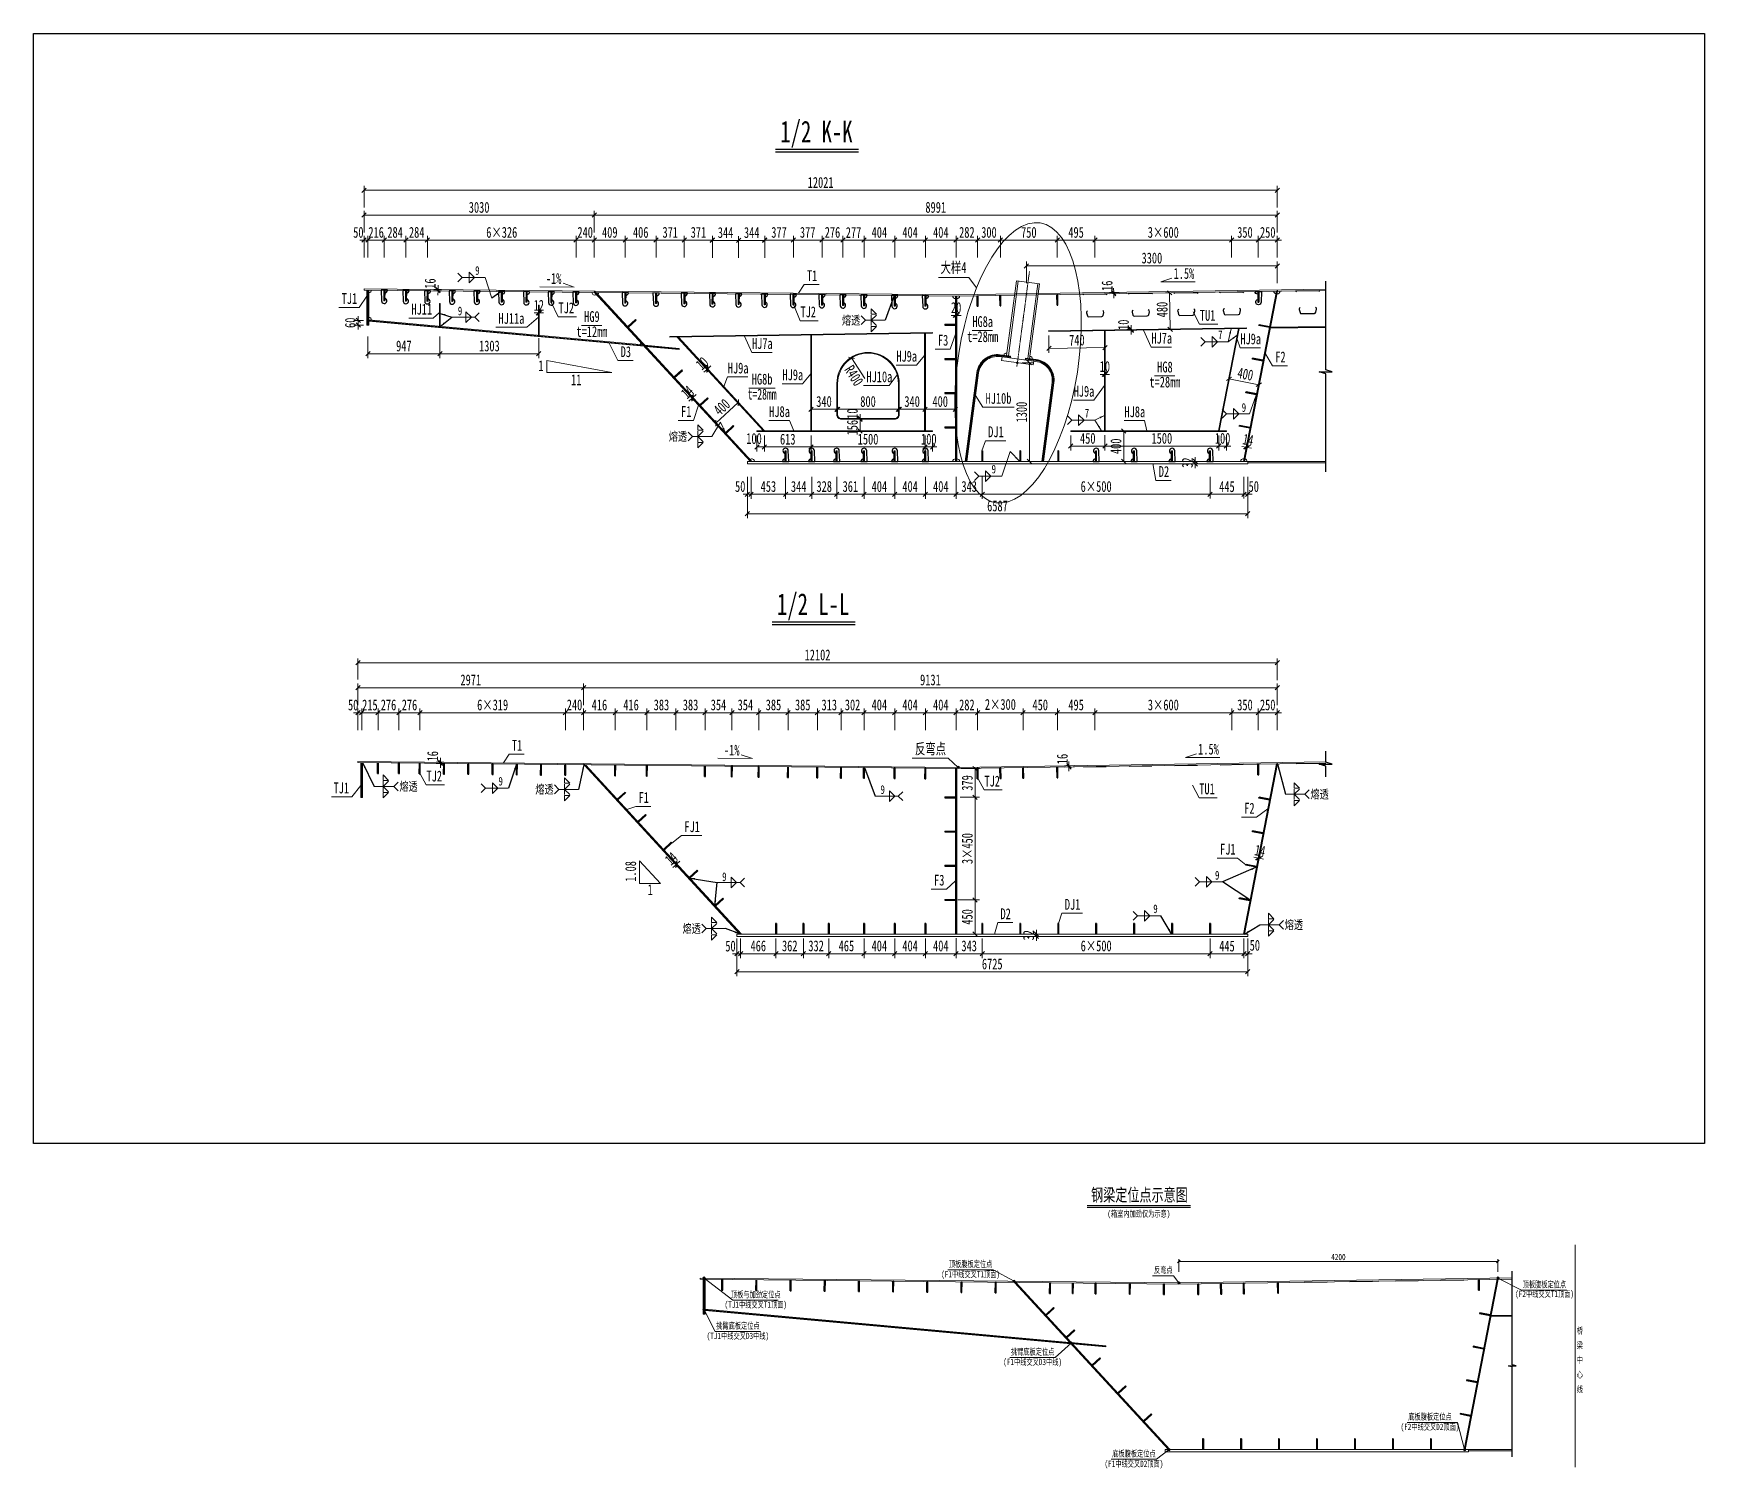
# Model space of a CAD drawing. Header units: millimetres. Extents: x 44597 to 300567, y -113054 to 73044.
# Drawn here: x 157567 to 179567, y -80791 to -61894 of the extents above; entities that cross this region are included whole.
import ezdxf
from ezdxf.enums import TextEntityAlignment as Align

# ---------------------------------------------------------------- set-up
doc = ezdxf.new("R2010")
doc.units = ezdxf.units.MM
doc.linetypes.add('CENTER2', pattern=[28.575, 19.05, -3.175, 3.175, -3.175])
doc.layers.get('Defpoints').update_dxf_attribs({"color": 8})
for name, color, linetype, lineweight in [('Dim', 4, 'Continuous', 15), ('中心线', 2, 'CENTER2', 15), ('文字', 7, 'Continuous', 15), ('标注线及字体', 2, 'Continuous', 15), ('细实线', 4, 'Continuous', 15), ('钢板粗线', 1, 'Continuous', 25), ('钢板细线', 6, 'Continuous', 15)]:
    doc.layers.add(name, color=color, linetype=linetype, lineweight=lineweight)
doc.layers.add('Text', color=4, linetype='Continuous')
doc.styles.add('111', font='', dxfattribs={"width": 0.7})
doc.styles.add('BM_Dim', font='', dxfattribs={"width": 0.85})
doc.styles.add('SMEDI', font='', dxfattribs={"width": 0.75})
doc.styles.get("Standard").update_dxf_attribs({"font": ''})
doc.styles.get('111').set_extended_font_data('仿宋_GB2312')
doc.styles.get('BM_Dim').set_extended_font_data('仿宋_GB2312')
doc.styles.get('SMEDI').set_extended_font_data('仿宋_GB2312')
doc.styles.get('Standard').set_extended_font_data('仿宋_GB2312')
doc.dimstyles.new('200', dxfattribs={"dimscale": 0, "dimtxt": 2.5, "dimasz": 1, "dimexe": 1, "dimexo": 1, "dimgap": 0.6, "dimtad": 1, "dimdec": 0, "dimdsep": 46, "dimtxsty": '111', "dimblk": 'OBLIQUE', "dimcen": 0, "dimclrd": 4, "dimclre": 4, "dimclrt": 4, "dimadec": 1, "dimazin": 2, "dimtfac": 1, "dimtdec": 0, "dimtix": 1, "dimtmove": 2, "dimatfit": 3, "dimfxl": 4, "dimfxlon": 1, "dimtolj": 1, "dimlwd": -1, "dimlwe": -1, "dimarcsym": 0})
doc.dimstyles.new('MSteel_1.0_1.0', dxfattribs={"dimtxt": 3, "dimasz": 1.2, "dimexe": 1, "dimexo": 1, "dimgap": 1, "dimtad": 3, "dimtoh": 1, "dimdec": 0, "dimzin": 0, "dimdsep": 46, "dimtxsty": 'Standard', "dimblk": 'ARCHTICK', "dimcen": 0.09, "dimclrd": 3, "dimclre": 3, "dimadec": 0, "dimazin": 0, "dimtfac": 1, "dimtdec": 4, "dimtofl": 0, "dimtmove": 0, "dimatfit": 3, "dimfxl": 1, "dimtolj": 1, "dimtzin": 0, "dimarcsym": 0})

msp = doc.modelspace()

# ---------------------------------------------------------------- texts
at = {"layer": 'Text', "style": 'SMEDI', "width": 0.75}
for p in [(163381.8, -65015.4), (163153.8, -65547.5), (163688.2, -71739.7), (168717.4, -71849.4), (166633.3, -72998.3), (173121.4, -72978.2), (172308.7, -73419.7)]:
    msp.add_text('9', height=114.3, dxfattribs=at).set_placement(p, align=Align.MIDDLE_LEFT)
at = {"layer": '文字', "style": 'BM_Dim'}
for s, height, width, p in [('大样4', 142.86, 0.7, (169679, -65091)), ('T1', 142.86, 0.7, (167818, -65198.3)), ('TJ1', 142.86, 0.7, (161726.2, -65499)), ('HJ11', 142.86, 0.7, (162679.5, -65639.2)), ('TJ2', 142.86, 0.7, (164581.1, -65621.6)), ('TJ2', 142.86, 0.7, (167766.3, -65674.5)), ('TU1', 142.86, 0.7, (173024.4, -65720.3)), ('HJ11a', 142.86, 0.7, (163859.7, -65760.4)), ('HG8a', 142.86, 0.7, (170062.8, -65802.5)), ('HJ7a', 142.86, 0.7, (167161.9, -66090.7)), ('F3', 142.86, 0.7, (169541.9, -66047.7)), ('t=28mm', 142.86, 0.7, (170062.8, -66000.9)), ('D3', 142.86, 0.7, (165365.6, -66198.9)), ('HJ9a', 142.86, 0.7, (169062.6, -66258.6)), ('HG8', 142.86, 0.7, (172462.4, -66400.2)), ('HG8b', 142.86, 0.7, (167159.7, -66559.7)), ('HJ9a', 142.86, 0.7, (167563.7, -66503.7)), ('HJ10a', 142.86, 0.7, (168702.9, -66528.9)), ('t=28mm', 142.86, 0.7, (172462.4, -66598.6)), ('t=28mm', 142.86, 0.65, (167159.7, -66758.1)), ('HJ10b', 142.86, 0.7, (170271.2, -66813.8)), ('HJ8a', 142.86, 0.7, (167388.9, -66987.8)), ('DJ1', 142.86, 0.7, (170237.6, -67253.4)), ('T1', 142.86, 0.7, (163933.3, -71381.5)), ('反弯点', 142.86, 0.7, (169376.5, -71427.5)), ('1.5%', 142.86, 0.7, (173035.8, -71431.7)), ('TJ2', 142.86, 0.7, (162843.5, -71786.5)), ('TJ2', 142.86, 0.7, (170188.3, -71852.7)), ('TJ1', 142.86, 0.7, (161619.6, -71942.7)), ('F1', 142.86, 0.7, (165601.4, -72068.3)), ('TU1', 142.86, 0.7, (173016, -71954.5)), ('F2', 142.86, 0.7, (173574.6, -72210.1)), ('FJ1', 142.86, 0.7, (166238.2, -72452.8)), ('FJ1', 142.86, 0.7, (173290.4, -72748.9)), ('F3', 142.86, 0.7, (169491.3, -73156.4)), ('1', 142.9, 0.7, (165685.6, -73283)), ('D2', 142.86, 0.7, (170365.8, -73599.5)), ('DJ1', 142.86, 0.7, (171246.8, -73475.5)), ('顶板腹板定位点', 83.33, 0.7, (169904.1, -78163.8)), ('(F1中线交叉T1顶面)', 83.333, 0.7, (169904.1, -78297.7)), ('反弯点', 83.33, 0.7, (172441.2, -78243)), ('顶板腹板定位点', 83.33, 0.7, (177458, -78432.1)), ('顶板与加劲定位点', 83.33, 0.7, (167075.9, -78564.4)), ('(F2中线交叉T1顶面)', 83.333, 0.7, (177460.4, -78556.9)), ('(TJ1中线交叉T1顶面)', 83.333, 0.7, (167075.9, -78698.3)), ('挑臂底板定位点', 83.33, 0.7, (166840.8, -78976.2)), ('桥', 83.3, 0.7, (177924.4, -79042.1)), ('(TJ1中线交叉D3中线)', 83.333, 0.7, (166840.8, -79110.1)), ('挑臂底板定位点', 83.33, 0.7, (170720.5, -79319.2)), ('梁', 83.3, 0.7, (177924.4, -79234.7)), ('(F1中线交叉D3中线)', 83.333, 0.7, (170720.5, -79453.1)), ('中', 83.3, 0.7, (177924.4, -79427.2)), ('心', 83.3, 0.7, (177924.4, -79619.8)), ('线', 83.3, 0.7, (177924.4, -79812.4)), ('底板腹板定位点', 83.33, 0.7, (175951.8, -80173.2)), ('(F2中线交叉D2顶面)', 83.333, 0.7, (175951.8, -80307)), ('(F1中线交叉D2顶面)', 83.333, 0.7, (172054.2, -80793.3)), ('底板腹板定位点', 83.33, 0.7, (172054.2, -80659.4))]:
    msp.add_text(s, height=height, dxfattribs=dict(at, width=width)).set_placement(p, align=Align.BOTTOM_CENTER)
at = {"layer": '文字', "style": 'BM_Dim', "width": 0.7}
for s, rotation, p in [('-1%', 359.42629, (166758.6, -71443.7)), ('1.08', 90, (165542.8, -72927.9))]:
    msp.add_text(s, height=142.86, rotation=rotation, dxfattribs=at).set_placement(p, align=Align.BOTTOM_CENTER)
msp.add_text('(箱室内加劲仅为示意)', height=83.333, dxfattribs=at).set_placement((172118.9, -77438), align=Align.MIDDLE)
at = {"layer": '标注线及字体', "style": '111', "width": 0.7}
for s, height, p in [('1/2 K-K', 285.71, (167874.3, -63210)), ('1/2 L-L', 285.71, (167830.5, -69432.1)), ('钢梁定位点示意图', 166.67, (172126.5, -77183.2))]:
    msp.add_text(s, height=height, dxfattribs=at).set_placement(p, align=Align.MIDDLE)
at = {"layer": '细实线', "color": 4, "insert": (168367.9, -66399.3), "char_height": 142.86, "attachment_point": 5, "rotation": 302.58311, "style": '111'}
msp.add_mtext('\\A1;R400', dxfattribs=at)

# ---------------------------------------------------------------- blocks, each defined once
blk = doc.blocks.new('...')
at = {"layer": '细实线'}
h = blk.add_hatch(color=256, dxfattribs=at)
h.dxf.hatch_style = 1
h.paths.add_polyline_path([(-15, 0, -0.414214), (0, 15), (0, 0)])
h.paths.add_polyline_path([(0, -15), (0, 0), (15, 0, -0.414214)])
for p, q in [((0, 15), (0, -15)), ((-15, 0), (15, 0))]:
    blk.add_line(p, q, dxfattribs=at)
blk.add_circle((0, 0), 15.3, dxfattribs=at)
blk = doc.blocks.new('_Oblique')
at = {"color": 0, "linetype": 'ByBlock', "lineweight": -2}
blk.add_line((-0.5, -0.5), (0.5, 0.5), dxfattribs=at)
blk = doc.blocks.new('*D2554')
at = {"layer": 'Defpoints', "color": 0, "transparency": 16777216}
for p in [(164949, -64287), (161920, -65265), (164949, -65288)]:
    blk.add_point(p, dxfattribs=at)
at = {"layer": '细实线', "color": 4, "transparency": 16777216}
for p, q in [((161920, -64516), (161920, -64230)), ((164949, -64516), (164949, -64230)), ((161920, -64287), (164949, -64287))]:
    blk.add_line(p, q, dxfattribs=at)
at = {"layer": '细实线', "color": 4, "transparency": 16777216, "xscale": 57.14285714285715, "yscale": 57.14285714285715, "zscale": 57.14285714285715, "rotation": 180}
blk.add_blockref('_Oblique', (161920, -64287), dxfattribs=at)
at = {"layer": '细实线', "color": 4, "transparency": 16777216, "xscale": 57.14285714285715, "yscale": 57.14285714285715, "zscale": 57.14285714285715}
blk.add_blockref('_Oblique', (164949, -64287), dxfattribs=at)
at = {"layer": '细实线', "color": 4, "transparency": 16777216, "insert": (163434, -64185), "char_height": 142.9, "attachment_point": 5, "style": '111'}
blk.add_mtext('\\A1;3030', dxfattribs=at)
blk = doc.blocks.new('*D2555')
at = {"layer": 'Defpoints', "color": 0, "transparency": 16777216}
for p in [(173941, -64287), (164949, -65288), (173941, -65273)]:
    blk.add_point(p, dxfattribs=at)
at = {"layer": '细实线', "color": 4, "transparency": 16777216}
for p, q in [((164949, -64516), (164949, -64230)), ((173941, -64516), (173941, -64230)), ((164949, -64287), (173941, -64287))]:
    blk.add_line(p, q, dxfattribs=at)
at = {"layer": '细实线', "color": 4, "transparency": 16777216, "xscale": 57.14285714285715, "yscale": 57.14285714285715, "zscale": 57.14285714285715, "rotation": 180}
blk.add_blockref('_Oblique', (164949, -64287), dxfattribs=at)
at = {"layer": '细实线', "color": 4, "transparency": 16777216, "xscale": 57.14285714285715, "yscale": 57.14285714285715, "zscale": 57.14285714285715}
blk.add_blockref('_Oblique', (173941, -64287), dxfattribs=at)
at = {"layer": '细实线', "color": 4, "transparency": 16777216, "insert": (169445, -64185), "char_height": 142.9, "attachment_point": 5, "style": '111'}
blk.add_mtext('\\A1;8991', dxfattribs=at)
blk = doc.blocks.new('*D2556')
at = {"layer": 'Defpoints', "color": 0, "transparency": 16777216}
for p in [(173941, -63960), (161920, -64373), (173941, -65273)]:
    blk.add_point(p, dxfattribs=at)
at = {"layer": '细实线', "color": 4, "transparency": 16777216}
for p, q in [((161920, -64188), (161920, -63902)), ((161920, -63960), (173941, -63960)), ((173941, -64188), (173941, -63902))]:
    blk.add_line(p, q, dxfattribs=at)
at = {"layer": '细实线', "color": 4, "transparency": 16777216, "xscale": 57.14285714285715, "yscale": 57.14285714285715, "zscale": 57.14285714285715, "rotation": 180}
blk.add_blockref('_Oblique', (161920, -63960), dxfattribs=at)
at = {"layer": '细实线', "color": 4, "transparency": 16777216, "xscale": 57.14285714285715, "yscale": 57.14285714285715, "zscale": 57.14285714285715}
blk.add_blockref('_Oblique', (173941, -63960), dxfattribs=at)
at = {"layer": '细实线', "color": 4, "transparency": 16777216, "insert": (167930, -63857), "char_height": 142.9, "attachment_point": 5, "style": '111'}
blk.add_mtext('\\A1;12021', dxfattribs=at)
blk = doc.blocks.new('*D2557')
at = {"layer": 'Defpoints', "color": 0, "transparency": 16777216}
for p in [(161970, -65726), (162917, -65800), (161970, -66112)]:
    blk.add_point(p, dxfattribs=at)
at = {"layer": '细实线', "color": 4, "transparency": 16777216}
for p, q in [((161970, -65883), (161970, -66169)), ((162917, -65883), (162917, -66169)), ((162917, -66112), (161970, -66112))]:
    blk.add_line(p, q, dxfattribs=at)
at = {"layer": '细实线', "color": 4, "transparency": 16777216, "xscale": 57.14285714285715, "yscale": 57.14285714285715, "zscale": 57.14285714285715, "rotation": 180}
blk.add_blockref('_Oblique', (161970, -66112), dxfattribs=at)
at = {"layer": '细实线', "color": 4, "transparency": 16777216, "xscale": 57.14285714285715, "yscale": 57.14285714285715, "zscale": 57.14285714285715}
blk.add_blockref('_Oblique', (162917, -66112), dxfattribs=at)
at = {"layer": '细实线', "color": 4, "transparency": 16777216, "insert": (162443, -66010), "char_height": 142.9, "attachment_point": 5, "style": '111'}
blk.add_mtext('\\A1;947', dxfattribs=at)
blk = doc.blocks.new('*D2558')
at = {"layer": 'Defpoints', "color": 0, "transparency": 16777216}
for p in [(162917, -65808), (164220, -65850), (162917, -66112)]:
    blk.add_point(p, dxfattribs=at)
at = {"layer": '细实线', "color": 4, "transparency": 16777216}
for p, q in [((162917, -65883), (162917, -66169)), ((164220, -65907), (164220, -66169)), ((164220, -66112), (162917, -66112))]:
    blk.add_line(p, q, dxfattribs=at)
at = {"layer": '细实线', "color": 4, "transparency": 16777216, "xscale": 57.14285714285715, "yscale": 57.14285714285715, "zscale": 57.14285714285715, "rotation": 180}
blk.add_blockref('_Oblique', (162917, -66112), dxfattribs=at)
at = {"layer": '细实线', "color": 4, "transparency": 16777216, "xscale": 57.14285714285715, "yscale": 57.14285714285715, "zscale": 57.14285714285715}
blk.add_blockref('_Oblique', (164220, -66112), dxfattribs=at)
at = {"layer": '细实线', "color": 4, "transparency": 16777216, "insert": (163569, -66010), "char_height": 142.9, "attachment_point": 5, "style": '111'}
blk.add_mtext('\\A1;1303', dxfattribs=at)
blk = doc.blocks.new('*D2559')
at = {"layer": 'Defpoints', "color": 0, "transparency": 16777216}
for p in [(166965, -67556), (173552, -67558), (166965, -68218)]:
    blk.add_point(p, dxfattribs=at)
at = {"layer": '细实线', "color": 4, "transparency": 16777216}
for p, q in [((166965, -67990), (166965, -68275)), ((173552, -67990), (173552, -68275)), ((173552, -68218), (166965, -68218))]:
    blk.add_line(p, q, dxfattribs=at)
at = {"layer": '细实线', "color": 4, "transparency": 16777216, "xscale": 57.14285714285715, "yscale": 57.14285714285715, "zscale": 57.14285714285715, "rotation": 180}
blk.add_blockref('_Oblique', (166965, -68218), dxfattribs=at)
at = {"layer": '细实线', "color": 4, "transparency": 16777216, "xscale": 57.14285714285715, "yscale": 57.14285714285715, "zscale": 57.14285714285715}
blk.add_blockref('_Oblique', (173552, -68218), dxfattribs=at)
at = {"layer": '细实线', "color": 4, "transparency": 16777216, "insert": (170258, -68116), "char_height": 142.9, "attachment_point": 5, "style": '111'}
blk.add_mtext('\\A1;6587', dxfattribs=at)
blk = doc.blocks.new('*D2560')
at = {"layer": 'Defpoints', "color": 0, "transparency": 16777216}
for p in [(167015, -67530), (166965, -67546), (166965, -67962)]:
    blk.add_point(p, dxfattribs=at)
at = {"layer": '细实线', "color": 4, "transparency": 16777216}
for p, q in [((166965, -67734), (166965, -68020)), ((167015, -67734), (167015, -68020)), ((166965, -67962), (166908, -67962)), ((167015, -67962), (166965, -67962)), ((167015, -67962), (167072, -67962))]:
    blk.add_line(p, q, dxfattribs=at)
at = {"layer": '细实线', "color": 4, "transparency": 16777216, "xscale": 57.14285714285715, "yscale": 57.14285714285715, "zscale": 57.14285714285715}
blk.add_blockref('_Oblique', (166965, -67962), dxfattribs=at)
at = {"layer": '细实线', "color": 4, "transparency": 16777216, "xscale": 57.14285714285715, "yscale": 57.14285714285715, "zscale": 57.14285714285715, "rotation": 180}
blk.add_blockref('_Oblique', (167015, -67962), dxfattribs=at)
at = {"layer": '细实线', "color": 4, "transparency": 16777216, "insert": (166871, -67860), "char_height": 142.9, "attachment_point": 5, "style": '111'}
blk.add_mtext('\\A1;50', dxfattribs=at)
blk = doc.blocks.new('*D2561')
at = {"layer": 'Defpoints', "color": 0, "transparency": 16777216}
for p in [(169714, -67530), (170057, -67530), (169714, -67962)]:
    blk.add_point(p, dxfattribs=at)
at = {"layer": '细实线', "color": 4, "transparency": 16777216}
for p, q in [((169714, -67734), (169714, -68020)), ((170057, -67734), (170057, -68020)), ((170057, -67962), (169714, -67962))]:
    blk.add_line(p, q, dxfattribs=at)
at = {"layer": '细实线', "color": 4, "transparency": 16777216, "xscale": 57.14285714285715, "yscale": 57.14285714285715, "zscale": 57.14285714285715, "rotation": 180}
blk.add_blockref('_Oblique', (169714, -67962), dxfattribs=at)
at = {"layer": '细实线', "color": 4, "transparency": 16777216, "xscale": 57.14285714285715, "yscale": 57.14285714285715, "zscale": 57.14285714285715}
blk.add_blockref('_Oblique', (170057, -67962), dxfattribs=at)
at = {"layer": '细实线', "color": 4, "transparency": 16777216, "insert": (169885, -67860), "char_height": 142.9, "attachment_point": 5, "style": '111'}
blk.add_mtext('\\A1;343', dxfattribs=at)
blk = doc.blocks.new('全融透2')
at = {"layer": 'Dim'}
blk.add_line((0, 0), (-4.48, 0), dxfattribs=at)
for points in [[(-5.48, 1), (-4.48, 0), (-5.48, -1)], [(-2, 1.21), (-3.23, 0), (-3.23, 1.21)], [(-2, -1.21), (-3.23, 0), (-3.23, -1.21)]]:
    blk.add_lwpolyline(points, dxfattribs=at)
for points in [[(-3.23, 2.65), (-3.23, 1.41), (-2, 1.41)], [(-3.23, -2.65), (-3.23, -1.41), (-2, -1.41)]]:
    blk.add_lwpolyline(points, close=True, dxfattribs=at)
at = {"layer": 'Text', "style": 'SMEDI', "width": 0.75}
blk.add_text('熔透', height=2, dxfattribs=at).set_placement((-9.92, 0), align=Align.MIDDLE_LEFT)
blk = doc.blocks.new('_ArchTick')
at = {"color": 0, "linetype": 'ByBlock', "const_width": 0.15}
blk.add_lwpolyline([(-0.5, -0.5), (0.5, 0.5)], dxfattribs=at)
blk = doc.blocks.new('角焊缝1')
at = {"layer": 'Dim'}
blk.add_line((-3101.17, 370.22), (-3106.48, 370.22), dxfattribs=at)
blk.add_lwpolyline([(-3107.48, 369.22), (-3106.48, 370.22), (-3107.48, 371.22)], dxfattribs=at)
blk.add_lwpolyline([(-3104.91, 371.45), (-3104.91, 368.99), (-3103.68, 370.22)], close=True, dxfattribs=at)
blk = doc.blocks.new('角焊缝2')
at = {"layer": 'Dim'}
blk.add_line((-3138.01, 370.22), (-3132.7, 370.22), dxfattribs=at)
blk.add_lwpolyline([(-3134.75, 371.45), (-3134.75, 368.99), (-3133.52, 370.22)], close=True, dxfattribs=at)
blk.add_lwpolyline([(-3131.7, 369.22), (-3132.7, 370.22), (-3131.7, 371.22)], dxfattribs=at)
blk = doc.blocks.new('*D2562')
at = {"layer": 'Defpoints', "color": 0, "transparency": 16777216}
for p in [(164214, -65608), (164226, -65575), (164226, -65608)]:
    blk.add_point(p, dxfattribs=at)
at = {"layer": '细实线', "color": 4, "transparency": 16777216}
for p, q in [((164214, -65575), (164214, -65517)), ((164226, -65575), (164226, -65517)), ((164214, -65575), (164157, -65575)), ((164214, -65575), (164226, -65575)), ((164226, -65575), (164283, -65575))]:
    blk.add_line(p, q, dxfattribs=at)
at = {"layer": '细实线', "color": 4, "transparency": 16777216, "xscale": 57.14285714285715, "yscale": 57.14285714285715, "zscale": 57.14285714285715}
blk.add_blockref('_Oblique', (164214, -65575), dxfattribs=at)
at = {"layer": '细实线', "color": 4, "transparency": 16777216, "xscale": 57.14285714285715, "yscale": 57.14285714285715, "zscale": 57.14285714285715, "rotation": 180}
blk.add_blockref('_Oblique', (164226, -65575), dxfattribs=at)
at = {"layer": '细实线', "color": 4, "transparency": 16777216, "insert": (164220, -65474), "char_height": 142.9, "attachment_point": 5, "style": '111'}
blk.add_mtext('\\A1;12', dxfattribs=at)
blk = doc.blocks.new('*D2563')
at = {"layer": 'Defpoints', "color": 0, "transparency": 16777216}
for p in [(170520, -66230), (170507, -67530), (170678, -67530)]:
    blk.add_point(p, dxfattribs=at)
at = {"layer": '细实线', "color": 4, "transparency": 16777216}
for p, q in [((170577, -66230), (170735, -66230)), ((170678, -66230), (170678, -67530)), ((170564, -67530), (170735, -67530))]:
    blk.add_line(p, q, dxfattribs=at)
at = {"layer": '细实线', "color": 4, "transparency": 16777216, "xscale": 57.14285714285715, "yscale": 57.14285714285715, "zscale": 57.14285714285715}
for p, rotation in [((170678, -66230), 90), ((170678, -67530), 270)]:
    blk.add_blockref('_Oblique', p, dxfattribs=dict(at, rotation=rotation))
at = {"layer": '细实线', "color": 4, "transparency": 16777216, "insert": (170576, -66880), "char_height": 142.9, "attachment_point": 5, "rotation": 90, "style": '111'}
blk.add_mtext('\\A1;1300', dxfattribs=at)
blk = doc.blocks.new('*D2564')
at = {"layer": 'Defpoints', "color": 0, "transparency": 16777216}
for p in [(161842, -65734), (161970, -65673), (161970, -65734)]:
    blk.add_point(p, dxfattribs=at)
at = {"layer": '细实线', "color": 4, "transparency": 16777216}
for p, q in [((161912, -65673), (161785, -65673)), ((161912, -65734), (161785, -65734)), ((161842, -65673), (161842, -65616)), ((161842, -65673), (161842, -65734)), ((161842, -65734), (161842, -65791))]:
    blk.add_line(p, q, dxfattribs=at)
at = {"layer": '细实线', "color": 4, "transparency": 16777216, "xscale": 57.14285714285715, "yscale": 57.14285714285715, "zscale": 57.14285714285715}
for p, rotation in [((161842, -65673), 270), ((161842, -65734), 90)]:
    blk.add_blockref('_Oblique', p, dxfattribs=dict(at, rotation=rotation))
at = {"layer": '细实线', "color": 4, "transparency": 16777216, "insert": (161740, -65704), "char_height": 142.9, "attachment_point": 5, "rotation": 90, "style": '111'}
blk.add_mtext('\\A1;60', dxfattribs=at)
blk = doc.blocks.new('*D2565')
at = {"layer": 'Defpoints', "color": 0, "transparency": 16777216}
for p in [(166135, -64616), (165764, -65207), (166135, -65176)]:
    blk.add_point(p, dxfattribs=at)
at = {"layer": '细实线', "color": 4, "transparency": 16777216}
for p, q in [((165764, -64845), (165764, -64559)), ((165764, -64616), (166135, -64616)), ((166135, -64845), (166135, -64559))]:
    blk.add_line(p, q, dxfattribs=at)
at = {"layer": '细实线', "color": 4, "transparency": 16777216, "xscale": 57.14285714285715, "yscale": 57.14285714285715, "zscale": 57.14285714285715, "rotation": 180}
blk.add_blockref('_Oblique', (165764, -64616), dxfattribs=at)
at = {"layer": '细实线', "color": 4, "transparency": 16777216, "xscale": 57.14285714285715, "yscale": 57.14285714285715, "zscale": 57.14285714285715}
blk.add_blockref('_Oblique', (166135, -64616), dxfattribs=at)
at = {"layer": '细实线', "color": 4, "transparency": 16777216, "insert": (165950, -64514), "char_height": 142.9, "attachment_point": 5, "style": '111'}
blk.add_mtext('\\A1;371', dxfattribs=at)
blk = doc.blocks.new('*D2566')
at = {"layer": 'Defpoints', "color": 0, "transparency": 16777216}
for p in [(169996, -64616), (169714, -65326), (169996, -65348)]:
    blk.add_point(p, dxfattribs=at)
at = {"layer": '细实线', "color": 4, "transparency": 16777216}
for p, q in [((169714, -64845), (169714, -64559)), ((169714, -64616), (169996, -64616)), ((169996, -64845), (169996, -64559))]:
    blk.add_line(p, q, dxfattribs=at)
at = {"layer": '细实线', "color": 4, "transparency": 16777216, "xscale": 57.14285714285715, "yscale": 57.14285714285715, "zscale": 57.14285714285715, "rotation": 180}
blk.add_blockref('_Oblique', (169714, -64616), dxfattribs=at)
at = {"layer": '细实线', "color": 4, "transparency": 16777216, "xscale": 57.14285714285715, "yscale": 57.14285714285715, "zscale": 57.14285714285715}
blk.add_blockref('_Oblique', (169996, -64616), dxfattribs=at)
at = {"layer": '细实线', "color": 4, "transparency": 16777216, "insert": (169855, -64514), "char_height": 142.9, "attachment_point": 5, "style": '111'}
blk.add_mtext('\\A1;282', dxfattribs=at)
blk = doc.blocks.new('12-140加劲 有过焊孔')
at = {"layer": 'Defpoints'}
blk.add_line((0, 0), (0, 140), dxfattribs=at)
at = {"layer": '钢板粗线', "color": 7}
for p, q in [((-6, 0), (-6, 140)), ((-6, 140), (6, 140)), ((6, 0), (6, 140)), ((41, 0), (35, 141)), ((-41, 0), (41, 0))]:
    blk.add_line(p, q, dxfattribs=at)
for centre, start, end in [((-6, 0), 90, 180), ((0, 140), 2.441, 260.1291)]:
    blk.add_arc(centre, 35, start, end, dxfattribs=at)
blk = doc.blocks.new('*D2567')
at = {"layer": 'Defpoints', "color": 0, "transparency": 16777216}
for p in [(161970, -64616), (161920, -65256), (161970, -65280)]:
    blk.add_point(p, dxfattribs=at)
at = {"layer": '细实线', "color": 4, "transparency": 16777216}
for p, q in [((161920, -64616), (161862, -64616)), ((161920, -64845), (161920, -64559)), ((161920, -64616), (161970, -64616)), ((161970, -64845), (161970, -64559)), ((161970, -64616), (162027, -64616))]:
    blk.add_line(p, q, dxfattribs=at)
at = {"layer": '细实线', "color": 4, "transparency": 16777216, "xscale": 57.14285714285715, "yscale": 57.14285714285715, "zscale": 57.14285714285715}
blk.add_blockref('_Oblique', (161920, -64616), dxfattribs=at)
at = {"layer": '细实线', "color": 4, "transparency": 16777216, "xscale": 57.14285714285715, "yscale": 57.14285714285715, "zscale": 57.14285714285715, "rotation": 180}
blk.add_blockref('_Oblique', (161970, -64616), dxfattribs=at)
at = {"layer": '细实线', "color": 4, "transparency": 16777216, "insert": (161844, -64514), "char_height": 142.9, "attachment_point": 5, "style": '111'}
blk.add_mtext('\\A1;50', dxfattribs=at)
blk = doc.blocks.new('*D2568')
at = {"layer": 'Defpoints', "color": 0, "transparency": 16777216}
for p in [(162470, -64616), (162186, -65029), (162470, -65035)]:
    blk.add_point(p, dxfattribs=at)
at = {"layer": '细实线', "color": 4, "transparency": 16777216}
for p, q in [((162186, -64845), (162186, -64559)), ((162186, -64616), (162470, -64616)), ((162470, -64845), (162470, -64559))]:
    blk.add_line(p, q, dxfattribs=at)
at = {"layer": '细实线', "color": 4, "transparency": 16777216, "xscale": 57.14285714285715, "yscale": 57.14285714285715, "zscale": 57.14285714285715, "rotation": 180}
blk.add_blockref('_Oblique', (162186, -64616), dxfattribs=at)
at = {"layer": '细实线', "color": 4, "transparency": 16777216, "xscale": 57.14285714285715, "yscale": 57.14285714285715, "zscale": 57.14285714285715}
blk.add_blockref('_Oblique', (162470, -64616), dxfattribs=at)
at = {"layer": '细实线', "color": 4, "transparency": 16777216, "insert": (162328, -64514), "char_height": 142.9, "attachment_point": 5, "style": '111'}
blk.add_mtext('\\A1;284', dxfattribs=at)
blk = doc.blocks.new('*D2569')
at = {"layer": 'Defpoints', "color": 0, "transparency": 16777216}
for p in [(164710, -64616), (162754, -65089), (164710, -65252)]:
    blk.add_point(p, dxfattribs=at)
at = {"layer": '细实线', "color": 4, "transparency": 16777216}
for p, q in [((162754, -64845), (162754, -64559)), ((162754, -64616), (164710, -64616)), ((164710, -64845), (164710, -64559))]:
    blk.add_line(p, q, dxfattribs=at)
at = {"layer": '细实线', "color": 4, "transparency": 16777216, "xscale": 57.14285714285715, "yscale": 57.14285714285715, "zscale": 57.14285714285715, "rotation": 180}
blk.add_blockref('_Oblique', (162754, -64616), dxfattribs=at)
at = {"layer": '细实线', "color": 4, "transparency": 16777216, "xscale": 57.14285714285715, "yscale": 57.14285714285715, "zscale": 57.14285714285715}
blk.add_blockref('_Oblique', (164710, -64616), dxfattribs=at)
at = {"layer": '细实线', "color": 4, "transparency": 16777216, "insert": (163732, -64514), "char_height": 142.9, "attachment_point": 5, "style": '111'}
blk.add_mtext('\\A1;6×326', dxfattribs=at)
blk = doc.blocks.new('*D2570')
at = {"layer": 'Defpoints', "color": 0, "transparency": 16777216}
for p in [(164949, -64616), (164710, -65327), (164949, -65286)]:
    blk.add_point(p, dxfattribs=at)
at = {"layer": '细实线', "color": 4, "transparency": 16777216}
for p, q in [((164710, -64616), (164653, -64616)), ((164710, -64845), (164710, -64559)), ((164710, -64616), (164949, -64616)), ((164949, -64845), (164949, -64559)), ((164949, -64616), (165007, -64616))]:
    blk.add_line(p, q, dxfattribs=at)
at = {"layer": '细实线', "color": 4, "transparency": 16777216, "xscale": 57.14285714285715, "yscale": 57.14285714285715, "zscale": 57.14285714285715}
blk.add_blockref('_Oblique', (164710, -64616), dxfattribs=at)
at = {"layer": '细实线', "color": 4, "transparency": 16777216, "xscale": 57.14285714285715, "yscale": 57.14285714285715, "zscale": 57.14285714285715, "rotation": 180}
blk.add_blockref('_Oblique', (164949, -64616), dxfattribs=at)
at = {"layer": '细实线', "color": 4, "transparency": 16777216, "insert": (164830, -64514), "char_height": 142.9, "attachment_point": 5, "style": '111'}
blk.add_mtext('\\A1;240', dxfattribs=at)
blk = doc.blocks.new('*D2571')
at = {"layer": 'Defpoints', "color": 0, "transparency": 16777216}
for p in [(162893, -65283), (162994, -65268), (162994, -65284)]:
    blk.add_point(p, dxfattribs=at)
at = {"layer": '细实线', "color": 4, "transparency": 16777216}
for p, q in [((162937, -65284), (162835, -65282)), ((162937, -65268), (162836, -65266)), ((162893, -65283), (162892, -65340)), ((162893, -65267), (162893, -65210)), ((162893, -65267), (162893, -65283))]:
    blk.add_line(p, q, dxfattribs=at)
at = {"layer": '细实线', "color": 4, "transparency": 16777216, "xscale": 57.1428571428572, "yscale": 57.1428571428572, "zscale": 57.1428571428572}
for p, rotation in [((162893, -65267), 269.426290839288), ((162893, -65283), 89.42629083928799)]:
    blk.add_blockref('_Oblique', p, dxfattribs=dict(at, rotation=rotation))
at = {"layer": '细实线', "color": 4, "transparency": 16777216, "insert": (162790, -65188), "char_height": 142.9, "attachment_point": 5, "rotation": 89.4263, "style": '111'}
blk.add_mtext('\\A1;16', dxfattribs=at)
blk = doc.blocks.new('*D6216')
at = {"layer": 'Defpoints', "color": 0}
for p in [(139, 2946), (139, 2270), (389, 2290)]:
    blk.add_point(p, dxfattribs=at)
at = {"layer": '细实线', "color": 4}
for p, q in [((139, 2946), (82, 2946)), ((139, 2718), (139, 3003)), ((389, 2946), (139, 2946)), ((389, 2718), (389, 3003)), ((389, 2946), (446, 2946))]:
    blk.add_line(p, q, dxfattribs=at)
at = {"layer": '细实线', "color": 4, "xscale": 57.14285714285715, "yscale": 57.14285714285715, "zscale": 57.14285714285715}
blk.add_blockref('_Oblique', (139, 2946), dxfattribs=at)
at = {"layer": '细实线', "color": 4, "xscale": 57.14285714285715, "yscale": 57.14285714285715, "zscale": 57.14285714285715, "rotation": 180}
blk.add_blockref('_Oblique', (389, 2946), dxfattribs=at)
at = {"layer": '细实线', "color": 4, "insert": (264, 3048), "char_height": 142.9, "attachment_point": 5, "style": '111'}
blk.add_mtext('\\A1;250', dxfattribs=at)
blk = doc.blocks.new('*D6217')
at = {"layer": 'Defpoints', "color": 0}
for p in [(-211, 2946), (-2011, 2238), (-211, 2264)]:
    blk.add_point(p, dxfattribs=at)
at = {"layer": '细实线', "color": 4}
for p, q in [((-2011, 2718), (-2011, 3003)), ((-2011, 2946), (-211, 2946)), ((-211, 2718), (-211, 3003))]:
    blk.add_line(p, q, dxfattribs=at)
at = {"layer": '细实线', "color": 4, "xscale": 57.14285714285715, "yscale": 57.14285714285715, "zscale": 57.14285714285715, "rotation": 180}
blk.add_blockref('_Oblique', (-2011, 2946), dxfattribs=at)
at = {"layer": '细实线', "color": 4, "xscale": 57.14285714285715, "yscale": 57.14285714285715, "zscale": 57.14285714285715}
blk.add_blockref('_Oblique', (-211, 2946), dxfattribs=at)
at = {"layer": '细实线', "color": 4, "insert": (-1111, 3048), "char_height": 142.9, "attachment_point": 5, "style": '111'}
blk.add_mtext('\\A1;3×600', dxfattribs=at)
blk = doc.blocks.new('*D6218')
at = {"layer": 'Defpoints', "color": 0}
for p in [(-211, 2946), (-211, 2264), (139, 2270)]:
    blk.add_point(p, dxfattribs=at)
at = {"layer": '细实线', "color": 4}
for p, q in [((-211, 2718), (-211, 3003)), ((139, 2946), (-211, 2946)), ((139, 2718), (139, 3003))]:
    blk.add_line(p, q, dxfattribs=at)
at = {"layer": '细实线', "color": 4, "xscale": 57.14285714285715, "yscale": 57.14285714285715, "zscale": 57.14285714285715, "rotation": 180}
blk.add_blockref('_Oblique', (-211, 2946), dxfattribs=at)
at = {"layer": '细实线', "color": 4, "xscale": 57.14285714285715, "yscale": 57.14285714285715, "zscale": 57.14285714285715}
blk.add_blockref('_Oblique', (139, 2946), dxfattribs=at)
at = {"layer": '细实线', "color": 4, "insert": (-36, 3048), "char_height": 142.9, "attachment_point": 5, "style": '111'}
blk.add_mtext('\\A1;350', dxfattribs=at)
blk = doc.blocks.new('*D6219')
at = {"layer": 'Defpoints', "color": 0}
for p in [(-691, 0), (-551, 32), (-551, 0)]:
    blk.add_point(p, dxfattribs=at)
at = {"layer": '细实线', "color": 4}
for p, q in [((-608, 32), (-748, 32)), ((-608, 0), (-748, 0)), ((-691, 32), (-691, 89)), ((-691, 32), (-691, 0)), ((-691, 0), (-691, -57))]:
    blk.add_line(p, q, dxfattribs=at)
at = {"layer": '细实线', "color": 4, "xscale": 57.14285714285715, "yscale": 57.14285714285715, "zscale": 57.14285714285715}
for p, rotation in [((-691, 32), 270), ((-691, 0), 90)]:
    blk.add_blockref('_Oblique', p, dxfattribs=dict(at, rotation=rotation))
at = {"layer": '细实线', "color": 4, "insert": (-793, 16), "char_height": 142.9, "attachment_point": 5, "rotation": 90, "style": '111'}
blk.add_mtext('\\A1;32', dxfattribs=at)
blk = doc.blocks.new('*D6220')
at = {"layer": 'Defpoints', "color": 0}
for p in [(-50, 32), (0, 32), (-50, -400)]:
    blk.add_point(p, dxfattribs=at)
at = {"layer": '细实线', "color": 4}
for p, q in [((-50, -172), (-50, -457)), ((0, -172), (0, -457)), ((-50, -400), (-107, -400)), ((0, -400), (-50, -400)), ((0, -400), (57, -400))]:
    blk.add_line(p, q, dxfattribs=at)
at = {"layer": '细实线', "color": 4, "xscale": 57.14285714285715, "yscale": 57.14285714285715, "zscale": 57.14285714285715}
blk.add_blockref('_Oblique', (-50, -400), dxfattribs=at)
at = {"layer": '细实线', "color": 4, "xscale": 57.14285714285715, "yscale": 57.14285714285715, "zscale": 57.14285714285715, "rotation": 180}
blk.add_blockref('_Oblique', (0, -400), dxfattribs=at)
at = {"layer": '细实线', "color": 4, "insert": (80, -298), "char_height": 142.9, "attachment_point": 5, "style": '111'}
blk.add_mtext('\\A1;50', dxfattribs=at)
blk = doc.blocks.new('*D6221')
at = {"layer": 'Defpoints', "color": 0}
for p in [(-1601, 432), (-1632, 32), (-1601, 32)]:
    blk.add_point(p, dxfattribs=at)
at = {"layer": '细实线', "color": 4}
for p, q in [((-1632, 432), (-1689, 432)), ((-1632, 432), (-1632, 32)), ((-1632, 32), (-1689, 32))]:
    blk.add_line(p, q, dxfattribs=at)
at = {"layer": '细实线', "color": 4, "xscale": 57.14285714285715, "yscale": 57.14285714285715, "zscale": 57.14285714285715}
for p, rotation in [((-1632, 432), 90), ((-1632, 32), 270)]:
    blk.add_blockref('_Oblique', p, dxfattribs=dict(at, rotation=rotation))
at = {"layer": '细实线', "color": 4, "insert": (-1734, 232), "char_height": 142.9, "attachment_point": 5, "rotation": 90, "style": '111'}
blk.add_mtext('\\A1;400', dxfattribs=at)
blk = doc.blocks.new('*D6222')
at = {"layer": 'Defpoints', "color": 0}
for p in [(-495, 32), (-50, 32), (-495, -400)]:
    blk.add_point(p, dxfattribs=at)
at = {"layer": '细实线', "color": 4}
for p, q in [((-495, -172), (-495, -457)), ((-50, -172), (-50, -457)), ((-50, -400), (-495, -400))]:
    blk.add_line(p, q, dxfattribs=at)
at = {"layer": '细实线', "color": 4, "xscale": 57.14285714285715, "yscale": 57.14285714285715, "zscale": 57.14285714285715, "rotation": 180}
blk.add_blockref('_Oblique', (-495, -400), dxfattribs=at)
at = {"layer": '细实线', "color": 4, "xscale": 57.14285714285715, "yscale": 57.14285714285715, "zscale": 57.14285714285715}
blk.add_blockref('_Oblique', (-50, -400), dxfattribs=at)
at = {"layer": '细实线', "color": 4, "insert": (-273, -300), "char_height": 142.9, "attachment_point": 5, "style": '111'}
blk.add_mtext('\\A1;445', dxfattribs=at)
blk = doc.blocks.new('*D6223')
at = {"layer": 'Defpoints', "color": 0}
for p in [(-3495, 32), (-495, 32), (-3495, -400)]:
    blk.add_point(p, dxfattribs=at)
at = {"layer": '细实线', "color": 4}
for p, q in [((-3495, -172), (-3495, -457)), ((-495, -172), (-495, -457)), ((-495, -400), (-3495, -400))]:
    blk.add_line(p, q, dxfattribs=at)
at = {"layer": '细实线', "color": 4, "xscale": 57.14285714285715, "yscale": 57.14285714285715, "zscale": 57.14285714285715, "rotation": 180}
blk.add_blockref('_Oblique', (-3495, -400), dxfattribs=at)
at = {"layer": '细实线', "color": 4, "xscale": 57.14285714285715, "yscale": 57.14285714285715, "zscale": 57.14285714285715}
blk.add_blockref('_Oblique', (-495, -400), dxfattribs=at)
at = {"layer": '细实线', "color": 4, "insert": (-1995, -298), "char_height": 142.9, "attachment_point": 5, "style": '111'}
blk.add_mtext('\\A1;6×500', dxfattribs=at)
blk = doc.blocks.new('*D6224')
at = {"layer": 'Defpoints', "color": 0}
for p in [(-2506, 2946), (-2506, 2230), (-2011, 2238)]:
    blk.add_point(p, dxfattribs=at)
at = {"layer": '细实线', "color": 4}
for p, q in [((-2506, 2718), (-2506, 3003)), ((-2011, 2946), (-2506, 2946)), ((-2011, 2718), (-2011, 3003))]:
    blk.add_line(p, q, dxfattribs=at)
at = {"layer": '细实线', "color": 4, "xscale": 57.14285714285715, "yscale": 57.14285714285715, "zscale": 57.14285714285715, "rotation": 180}
blk.add_blockref('_Oblique', (-2506, 2946), dxfattribs=at)
at = {"layer": '细实线', "color": 4, "xscale": 57.14285714285715, "yscale": 57.14285714285715, "zscale": 57.14285714285715}
blk.add_blockref('_Oblique', (-2011, 2946), dxfattribs=at)
at = {"layer": '细实线', "color": 4, "insert": (-2259, 3048), "char_height": 142.9, "attachment_point": 5, "style": '111'}
blk.add_mtext('\\A1;495', dxfattribs=at)
blk = doc.blocks.new('U型肋1')
at = {"layer": 'Defpoints'}
blk.add_line((-160, 0), (160, 0), dxfattribs=at)
at = {"layer": '钢板粗线', "color": 6}
for p, q in [((148, -10), (160, 0)), ((-148, -10), (-160, 0))]:
    blk.add_line(p, q, dxfattribs=at)
blk.add_lwpolyline([(-99, -220, 0.414266), (-114, -245), (-104, -285, 0.348876), (-85, -300), (85, -300, 0.348876), (104, -285), (114, -245, 0.414091), (99, -220, 0.414091)], format="xyb", dxfattribs=at)
blk = doc.blocks.new('14-160加劲 无过焊孔')
at = {"layer": 'Defpoints'}
blk.add_line((38609, 32077), (38609, 32217), dxfattribs=at)
at = {"layer": '钢板粗线', "color": 7}
for p, q in [((38603, 32077), (38603, 32217)), ((38603, 32217), (38615, 32217)), ((38615, 32077), (38615, 32217)), ((38603, 32077), (38615, 32077))]:
    blk.add_line(p, q, dxfattribs=at)
blk = doc.blocks.new('*D6225')
at = {"layer": 'Defpoints', "color": 0}
for p in [(-1010, 2253), (-1020, 1772), (-1003, 1773)]:
    blk.add_point(p, dxfattribs=at)
at = {"layer": '细实线', "color": 4}
for p, q in [((-1027, 2252), (-1084, 2251)), ((-1027, 2252), (-1020, 1772)), ((-1020, 1772), (-1077, 1771))]:
    blk.add_line(p, q, dxfattribs=at)
at = {"layer": '细实线', "color": 4, "xscale": 57.14285714285715, "yscale": 57.14285714285715, "zscale": 57.14285714285715}
for p, rotation in [((-1027, 2252), 90.85937224365445), ((-1020, 1772), 270.8593722436545)]:
    blk.add_blockref('_Oblique', p, dxfattribs=dict(at, rotation=rotation))
at = {"layer": '细实线', "color": 4, "insert": (-1126, 2032), "char_height": 142.9, "attachment_point": 5, "rotation": 90.8594, "style": '111'}
blk.add_mtext('\\A1;480', dxfattribs=at)
blk = doc.blocks.new('*D6226')
at = {"layer": 'Defpoints', "color": 0}
for p in [(-2330, 432), (-1880, 437), (-1880, 234)]:
    blk.add_point(p, dxfattribs=at)
at = {"layer": '细实线', "color": 4}
for p, q in [((-2330, 375), (-2330, 176)), ((-2330, 234), (-1880, 234)), ((-1880, 380), (-1880, 176))]:
    blk.add_line(p, q, dxfattribs=at)
at = {"layer": '细实线', "color": 4, "xscale": 57.14285714285715, "yscale": 57.14285714285715, "zscale": 57.14285714285715, "rotation": 180}
blk.add_blockref('_Oblique', (-2330, 234), dxfattribs=at)
at = {"layer": '细实线', "color": 4, "xscale": 57.14285714285715, "yscale": 57.14285714285715, "zscale": 57.14285714285715}
blk.add_blockref('_Oblique', (-1880, 234), dxfattribs=at)
at = {"layer": '细实线', "color": 4, "insert": (-2105, 336), "char_height": 142.9, "attachment_point": 5, "style": '111'}
blk.add_mtext('\\A1;450', dxfattribs=at)
blk = doc.blocks.new('*D6227')
at = {"layer": 'Defpoints', "color": 0}
for p in [(-1880, 437), (-380, 432), (-380, 234)]:
    blk.add_point(p, dxfattribs=at)
at = {"layer": '细实线', "color": 4}
for p, q in [((-1880, 380), (-1880, 176)), ((-1880, 234), (-380, 234)), ((-380, 375), (-380, 176))]:
    blk.add_line(p, q, dxfattribs=at)
at = {"layer": '细实线', "color": 4, "xscale": 57.14285714285715, "yscale": 57.14285714285715, "zscale": 57.14285714285715, "rotation": 180}
blk.add_blockref('_Oblique', (-1880, 234), dxfattribs=at)
at = {"layer": '细实线', "color": 4, "xscale": 57.14285714285715, "yscale": 57.14285714285715, "zscale": 57.14285714285715}
blk.add_blockref('_Oblique', (-380, 234), dxfattribs=at)
at = {"layer": '细实线', "color": 4, "insert": (-1130, 336), "char_height": 142.9, "attachment_point": 5, "style": '111'}
blk.add_mtext('\\A1;1500', dxfattribs=at)
blk = doc.blocks.new('*D6228')
at = {"layer": 'Defpoints', "color": 0}
for p in [(-380, 432), (-380, 234), (-280, 436)]:
    blk.add_point(p, dxfattribs=at)
at = {"layer": '细实线', "color": 4}
for p, q in [((-380, 234), (-437, 234)), ((-380, 375), (-380, 176)), ((-280, 234), (-380, 234)), ((-280, 379), (-280, 176)), ((-280, 234), (-223, 234))]:
    blk.add_line(p, q, dxfattribs=at)
at = {"layer": '细实线', "color": 4, "xscale": 57.14285714285715, "yscale": 57.14285714285715, "zscale": 57.14285714285715}
blk.add_blockref('_Oblique', (-380, 234), dxfattribs=at)
at = {"layer": '细实线', "color": 4, "xscale": 57.14285714285715, "yscale": 57.14285714285715, "zscale": 57.14285714285715, "rotation": 180}
blk.add_blockref('_Oblique', (-280, 234), dxfattribs=at)
at = {"layer": '细实线', "color": 4, "insert": (-330, 336), "char_height": 142.9, "attachment_point": 5, "style": '111'}
blk.add_mtext('\\A1;100', dxfattribs=at)
blk = doc.blocks.new('*D6229')
at = {"layer": 'Defpoints', "color": 0}
for p in [(-220, 1252), (172, 1175), (147, 1043)]:
    blk.add_point(p, dxfattribs=at)
at = {"layer": '细实线', "color": 4}
for p, q in [((-231, 1196), (-257, 1063)), ((-246, 1119), (147, 1043)), ((161, 1119), (136, 987))]:
    blk.add_line(p, q, dxfattribs=at)
at = {"layer": '细实线', "color": 4, "xscale": 57.14285714285715, "yscale": 57.14285714285715, "zscale": 57.14285714285715}
for p, rotation in [((-246, 1119), 169.0000000000063), ((147, 1043), 349.0000000000063)]:
    blk.add_blockref('_Oblique', p, dxfattribs=dict(at, rotation=rotation))
at = {"layer": '细实线', "color": 4, "insert": (-30, 1182), "char_height": 142.9, "attachment_point": 5, "rotation": 349, "style": '111'}
blk.add_mtext('\\A1;400', dxfattribs=at)
blk = doc.blocks.new('*D6230')
at = {"layer": 'Defpoints', "color": 0}
for p in [(-1885, 1148), (-1875, 1179), (-1875, 1148)]:
    blk.add_point(p, dxfattribs=at)
at = {"layer": '细实线', "color": 4}
for p, q in [((-1885, 1179), (-1942, 1179)), ((-1885, 1179), (-1885, 1236)), ((-1885, 1179), (-1875, 1179)), ((-1875, 1179), (-1875, 1236)), ((-1875, 1179), (-1818, 1179))]:
    blk.add_line(p, q, dxfattribs=at)
at = {"layer": '细实线', "color": 4, "xscale": 57.14285714285715, "yscale": 57.14285714285715, "zscale": 57.14285714285715}
blk.add_blockref('_Oblique', (-1885, 1179), dxfattribs=at)
at = {"layer": '细实线', "color": 4, "xscale": 57.14285714285715, "yscale": 57.14285714285715, "zscale": 57.14285714285715, "rotation": 180}
blk.add_blockref('_Oblique', (-1875, 1179), dxfattribs=at)
at = {"layer": '细实线', "color": 4, "insert": (-1880, 1281), "char_height": 142.9, "attachment_point": 5, "style": '111'}
blk.add_mtext('\\A1;10', dxfattribs=at)
blk = doc.blocks.new('*D6231')
at = {"layer": 'Defpoints', "color": 0}
for p in [(-1499, 1770), (-1499, 1760), (-1533, 1760)]:
    blk.add_point(p, dxfattribs=at)
at = {"layer": '细实线', "color": 4}
for p, q in [((-1533, 1770), (-1590, 1769)), ((-1533, 1770), (-1534, 1827)), ((-1533, 1770), (-1533, 1760)), ((-1533, 1760), (-1590, 1759)), ((-1533, 1760), (-1532, 1702))]:
    blk.add_line(p, q, dxfattribs=at)
at = {"layer": '细实线', "color": 4, "xscale": 57.14285714285715, "yscale": 57.14285714285715, "zscale": 57.14285714285715}
for p, rotation in [((-1533, 1770), 270.8593722430711), ((-1533, 1760), 90.85937224307112)]:
    blk.add_blockref('_Oblique', p, dxfattribs=dict(at, rotation=rotation))
at = {"layer": '细实线', "color": 4, "insert": (-1635, 1832), "char_height": 142.9, "attachment_point": 5, "rotation": 90.8594, "style": '111'}
blk.add_mtext('\\A1;10', dxfattribs=at)
blk = doc.blocks.new('*D6232')
at = {"layer": 'Defpoints', "color": 0}
for p in [(-26, 195), (-12, 192), (-7, 218)]:
    blk.add_point(p, dxfattribs=at)
at = {"layer": '细实线', "color": 4}
for p, q in [((-21, 220), (-77, 231)), ((-21, 220), (-10, 276)), ((-21, 220), (-7, 218)), ((-7, 218), (4, 274)), ((-7, 218), (49, 207))]:
    blk.add_line(p, q, dxfattribs=at)
at = {"layer": '细实线', "color": 4, "xscale": 57.14285714285715, "yscale": 57.14285714285715, "zscale": 57.14285714285715}
for p, rotation in [((-21, 220), 348.9999999999793), ((-7, 218), 168.9999999999793)]:
    blk.add_blockref('_Oblique', p, dxfattribs=dict(at, rotation=rotation))
at = {"layer": '细实线', "color": 4, "insert": (6, 318), "char_height": 142.9, "attachment_point": 5, "rotation": 349, "style": '111'}
blk.add_mtext('\\A1;14', dxfattribs=at)
blk = doc.blocks.new('12-140加劲 无过焊孔')
at = {"layer": 'Defpoints'}
blk.add_line((38947, 32077), (38947, 32217), dxfattribs=at)
at = {"layer": '钢板粗线', "color": 7}
for p, q in [((38941, 32077), (38941, 32217)), ((38941, 32217), (38953, 32217)), ((38953, 32077), (38953, 32217)), ((38941, 32077), (38953, 32077))]:
    blk.add_line(p, q, dxfattribs=at)
blk = doc.blocks.new('*D6233')
at = {"layer": 'Defpoints', "color": 0}
for p in [(-1764, 2241), (-1633, 2259), (-1633, 2243)]:
    blk.add_point(p, dxfattribs=at)
at = {"layer": '细实线', "color": 4}
for p, q in [((-1690, 2258), (-1821, 2256)), ((-1690, 2242), (-1821, 2240)), ((-1764, 2257), (-1765, 2314)), ((-1764, 2257), (-1764, 2241)), ((-1764, 2241), (-1763, 2184))]:
    blk.add_line(p, q, dxfattribs=at)
at = {"layer": '细实线', "color": 4, "xscale": 57.14285714285715, "yscale": 57.14285714285715, "zscale": 57.14285714285715}
for p, rotation in [((-1764, 2257), 270.8593722436533), ((-1764, 2241), 90.8593722436533)]:
    blk.add_blockref('_Oblique', p, dxfattribs=dict(at, rotation=rotation))
at = {"layer": '细实线', "color": 4, "insert": (-1850, 2345), "char_height": 142.9, "attachment_point": 5, "rotation": 90.8594, "style": '111'}
blk.add_mtext('\\A1;16', dxfattribs=at)
blk = doc.blocks.new('*D6234')
at = {"layer": 'Defpoints', "color": 0}
for p in [(389, 2607), (-2912, 2240), (389, 2290)]:
    blk.add_point(p, dxfattribs=at)
at = {"layer": '细实线', "color": 4}
for p, q in [((-2912, 2379), (-2912, 2665)), ((389, 2379), (389, 2665)), ((-2912, 2607), (389, 2607))]:
    blk.add_line(p, q, dxfattribs=at)
at = {"layer": '细实线', "color": 4, "xscale": 57.14285714285715, "yscale": 57.14285714285715, "zscale": 57.14285714285715, "rotation": 180}
blk.add_blockref('_Oblique', (-2912, 2607), dxfattribs=at)
at = {"layer": '细实线', "color": 4, "xscale": 57.14285714285715, "yscale": 57.14285714285715, "zscale": 57.14285714285715}
blk.add_blockref('_Oblique', (389, 2607), dxfattribs=at)
at = {"layer": '细实线', "color": 4, "insert": (-1261, 2710), "char_height": 142.9, "attachment_point": 5, "style": '111'}
blk.add_mtext('\\A1;3300', dxfattribs=at)
blk = doc.blocks.new('*D6235')
at = {"layer": 'Defpoints', "color": 0}
for p in [(-3256, 2946), (-3556, 2214), (-3256, 2219)]:
    blk.add_point(p, dxfattribs=at)
at = {"layer": '细实线', "color": 4}
for p, q in [((-3556, 2718), (-3556, 3003)), ((-3556, 2946), (-3256, 2946)), ((-3256, 2718), (-3256, 3003))]:
    blk.add_line(p, q, dxfattribs=at)
at = {"layer": '细实线', "color": 4, "xscale": 57.14285714285715, "yscale": 57.14285714285715, "zscale": 57.14285714285715, "rotation": 180}
blk.add_blockref('_Oblique', (-3556, 2946), dxfattribs=at)
at = {"layer": '细实线', "color": 4, "xscale": 57.14285714285715, "yscale": 57.14285714285715, "zscale": 57.14285714285715}
blk.add_blockref('_Oblique', (-3256, 2946), dxfattribs=at)
at = {"layer": '细实线', "color": 4, "insert": (-3406, 3048), "char_height": 142.9, "attachment_point": 5, "style": '111'}
blk.add_mtext('\\A1;300', dxfattribs=at)
blk = doc.blocks.new('*D6236')
at = {"layer": 'Defpoints', "color": 0}
for p in [(-2506, 2946), (-3256, 2219), (-2506, 2230)]:
    blk.add_point(p, dxfattribs=at)
at = {"layer": '细实线', "color": 4}
for p, q in [((-3256, 2718), (-3256, 3003)), ((-3256, 2946), (-2506, 2946)), ((-2506, 2718), (-2506, 3003))]:
    blk.add_line(p, q, dxfattribs=at)
at = {"layer": '细实线', "color": 4, "xscale": 57.14285714285715, "yscale": 57.14285714285715, "zscale": 57.14285714285715, "rotation": 180}
blk.add_blockref('_Oblique', (-3256, 2946), dxfattribs=at)
at = {"layer": '细实线', "color": 4, "xscale": 57.14285714285715, "yscale": 57.14285714285715, "zscale": 57.14285714285715}
blk.add_blockref('_Oblique', (-2506, 2946), dxfattribs=at)
at = {"layer": '细实线', "color": 4, "insert": (-2881, 3048), "char_height": 142.9, "attachment_point": 5, "style": '111'}
blk.add_mtext('\\A1;750', dxfattribs=at)
blk = doc.blocks.new('*D6237')
at = {"layer": 'Defpoints', "color": 0}
for p in [(-2620, 1748), (-1880, 1759), (-2617, 1521)]:
    blk.add_point(p, dxfattribs=at)
at = {"layer": '细实线', "color": 4}
for p, q in [((-2619, 1691), (-2616, 1464)), ((-1879, 1702), (-1876, 1475)), ((-1877, 1532), (-2617, 1521))]:
    blk.add_line(p, q, dxfattribs=at)
at = {"layer": '细实线', "color": 4, "xscale": 57.14285714285715, "yscale": 57.14285714285715, "zscale": 57.14285714285715}
for p, rotation in [((-2617, 1521), 180.8593722433884), ((-1877, 1532), 0.8593722433884116)]:
    blk.add_blockref('_Oblique', p, dxfattribs=dict(at, rotation=rotation))
at = {"layer": '细实线', "color": 4, "insert": (-2248, 1629), "char_height": 142.9, "attachment_point": 5, "rotation": 0.8594, "style": '111'}
blk.add_mtext('\\A1;740', dxfattribs=at)
blk = doc.blocks.new('*D2572')
at = {"layer": 'Defpoints', "color": 0, "transparency": 16777216}
for p in [(169714, -67530), (169310, -67562), (169310, -67962)]:
    blk.add_point(p, dxfattribs=at)
at = {"layer": '细实线', "color": 4, "transparency": 16777216}
for p, q in [((169310, -67734), (169310, -68020)), ((169714, -67734), (169714, -68020)), ((169714, -67962), (169310, -67962))]:
    blk.add_line(p, q, dxfattribs=at)
at = {"layer": '细实线', "color": 4, "transparency": 16777216, "xscale": 57.14285714285715, "yscale": 57.14285714285715, "zscale": 57.14285714285715, "rotation": 180}
blk.add_blockref('_Oblique', (169310, -67962), dxfattribs=at)
at = {"layer": '细实线', "color": 4, "transparency": 16777216, "xscale": 57.14285714285715, "yscale": 57.14285714285715, "zscale": 57.14285714285715}
blk.add_blockref('_Oblique', (169714, -67962), dxfattribs=at)
at = {"layer": '细实线', "color": 4, "transparency": 16777216, "insert": (169512, -67860), "char_height": 142.9, "attachment_point": 5, "style": '111'}
blk.add_mtext('\\A1;404', dxfattribs=at)
blk = doc.blocks.new('*D2573')
at = {"layer": 'Defpoints', "color": 0, "transparency": 16777216}
for p in [(168906, -67562), (169310, -67562), (168906, -67962)]:
    blk.add_point(p, dxfattribs=at)
at = {"layer": '细实线', "color": 4, "transparency": 16777216}
for p, q in [((168906, -67734), (168906, -68020)), ((169310, -67734), (169310, -68020)), ((169310, -67962), (168906, -67962))]:
    blk.add_line(p, q, dxfattribs=at)
at = {"layer": '细实线', "color": 4, "transparency": 16777216, "xscale": 57.14285714285715, "yscale": 57.14285714285715, "zscale": 57.14285714285715, "rotation": 180}
blk.add_blockref('_Oblique', (168906, -67962), dxfattribs=at)
at = {"layer": '细实线', "color": 4, "transparency": 16777216, "xscale": 57.14285714285715, "yscale": 57.14285714285715, "zscale": 57.14285714285715}
blk.add_blockref('_Oblique', (169310, -67962), dxfattribs=at)
at = {"layer": '细实线', "color": 4, "transparency": 16777216, "insert": (169108, -67860), "char_height": 142.9, "attachment_point": 5, "style": '111'}
blk.add_mtext('\\A1;404', dxfattribs=at)
blk = doc.blocks.new('*D2574')
at = {"layer": 'Defpoints', "color": 0, "transparency": 16777216}
for p in [(168501, -67562), (168906, -67562), (168501, -67962)]:
    blk.add_point(p, dxfattribs=at)
at = {"layer": '细实线', "color": 4, "transparency": 16777216}
for p, q in [((168501, -67734), (168501, -68020)), ((168906, -67734), (168906, -68020)), ((168906, -67962), (168501, -67962))]:
    blk.add_line(p, q, dxfattribs=at)
at = {"layer": '细实线', "color": 4, "transparency": 16777216, "xscale": 57.14285714285715, "yscale": 57.14285714285715, "zscale": 57.14285714285715, "rotation": 180}
blk.add_blockref('_Oblique', (168501, -67962), dxfattribs=at)
at = {"layer": '细实线', "color": 4, "transparency": 16777216, "xscale": 57.14285714285715, "yscale": 57.14285714285715, "zscale": 57.14285714285715}
blk.add_blockref('_Oblique', (168906, -67962), dxfattribs=at)
at = {"layer": '细实线', "color": 4, "transparency": 16777216, "insert": (168703, -67860), "char_height": 142.9, "attachment_point": 5, "style": '111'}
blk.add_mtext('\\A1;404', dxfattribs=at)
blk = doc.blocks.new('*D2575')
at = {"layer": 'Defpoints', "color": 0, "transparency": 16777216}
for p in [(169310, -64616), (169310, -65288), (169714, -65326)]:
    blk.add_point(p, dxfattribs=at)
at = {"layer": '细实线', "color": 4, "transparency": 16777216}
for p, q in [((169310, -64845), (169310, -64559)), ((169714, -64616), (169310, -64616)), ((169714, -64845), (169714, -64559))]:
    blk.add_line(p, q, dxfattribs=at)
at = {"layer": '细实线', "color": 4, "transparency": 16777216, "xscale": 57.14285714285715, "yscale": 57.14285714285715, "zscale": 57.14285714285715, "rotation": 180}
blk.add_blockref('_Oblique', (169310, -64616), dxfattribs=at)
at = {"layer": '细实线', "color": 4, "transparency": 16777216, "xscale": 57.14285714285715, "yscale": 57.14285714285715, "zscale": 57.14285714285715}
blk.add_blockref('_Oblique', (169714, -64616), dxfattribs=at)
at = {"layer": '细实线', "color": 4, "transparency": 16777216, "insert": (169512, -64514), "char_height": 142.9, "attachment_point": 5, "style": '111'}
blk.add_mtext('\\A1;404', dxfattribs=at)
blk = doc.blocks.new('*D2576')
at = {"layer": 'Defpoints', "color": 0, "transparency": 16777216}
for p in [(168906, -64616), (168906, -65250), (169310, -65288)]:
    blk.add_point(p, dxfattribs=at)
at = {"layer": '细实线', "color": 4, "transparency": 16777216}
for p, q in [((168906, -64845), (168906, -64559)), ((169310, -64616), (168906, -64616)), ((169310, -64845), (169310, -64559))]:
    blk.add_line(p, q, dxfattribs=at)
at = {"layer": '细实线', "color": 4, "transparency": 16777216, "xscale": 57.14285714285715, "yscale": 57.14285714285715, "zscale": 57.14285714285715, "rotation": 180}
blk.add_blockref('_Oblique', (168906, -64616), dxfattribs=at)
at = {"layer": '细实线', "color": 4, "transparency": 16777216, "xscale": 57.14285714285715, "yscale": 57.14285714285715, "zscale": 57.14285714285715}
blk.add_blockref('_Oblique', (169310, -64616), dxfattribs=at)
at = {"layer": '细实线', "color": 4, "transparency": 16777216, "insert": (169108, -64514), "char_height": 142.9, "attachment_point": 5, "style": '111'}
blk.add_mtext('\\A1;404', dxfattribs=at)
blk = doc.blocks.new('*D2577')
at = {"layer": 'Defpoints', "color": 0, "transparency": 16777216}
for p in [(168224, -64616), (168224, -65243), (168501, -65231)]:
    blk.add_point(p, dxfattribs=at)
at = {"layer": '细实线', "color": 4, "transparency": 16777216}
for p, q in [((168224, -64845), (168224, -64559)), ((168501, -64616), (168224, -64616)), ((168501, -64845), (168501, -64559))]:
    blk.add_line(p, q, dxfattribs=at)
at = {"layer": '细实线', "color": 4, "transparency": 16777216, "xscale": 57.14285714285715, "yscale": 57.14285714285715, "zscale": 57.14285714285715, "rotation": 180}
blk.add_blockref('_Oblique', (168224, -64616), dxfattribs=at)
at = {"layer": '细实线', "color": 4, "transparency": 16777216, "xscale": 57.14285714285715, "yscale": 57.14285714285715, "zscale": 57.14285714285715}
blk.add_blockref('_Oblique', (168501, -64616), dxfattribs=at)
at = {"layer": '细实线', "color": 4, "transparency": 16777216, "insert": (168363, -64515), "char_height": 142.9, "attachment_point": 5, "style": '111'}
blk.add_mtext('\\A1;277', dxfattribs=at)
blk = doc.blocks.new('*D2578')
at = {"layer": 'Defpoints', "color": 0, "transparency": 16777216}
for p in [(167948, -64616), (167948, -65253), (168224, -65181)]:
    blk.add_point(p, dxfattribs=at)
at = {"layer": '细实线', "color": 4, "transparency": 16777216}
for p, q in [((167948, -64845), (167948, -64559)), ((168224, -64616), (167948, -64616)), ((168224, -64845), (168224, -64559))]:
    blk.add_line(p, q, dxfattribs=at)
at = {"layer": '细实线', "color": 4, "transparency": 16777216, "xscale": 57.14285714285715, "yscale": 57.14285714285715, "zscale": 57.14285714285715, "rotation": 180}
blk.add_blockref('_Oblique', (167948, -64616), dxfattribs=at)
at = {"layer": '细实线', "color": 4, "transparency": 16777216, "xscale": 57.14285714285715, "yscale": 57.14285714285715, "zscale": 57.14285714285715}
blk.add_blockref('_Oblique', (168224, -64616), dxfattribs=at)
at = {"layer": '细实线', "color": 4, "transparency": 16777216, "insert": (168086, -64514), "char_height": 142.9, "attachment_point": 5, "style": '111'}
blk.add_mtext('\\A1;276', dxfattribs=at)
blk = doc.blocks.new('*D2579')
at = {"layer": 'Defpoints', "color": 0, "transparency": 16777216}
for p in [(167571, -64616), (167571, -65207), (167948, -65214)]:
    blk.add_point(p, dxfattribs=at)
at = {"layer": '细实线', "color": 4, "transparency": 16777216}
for p, q in [((167571, -64845), (167571, -64559)), ((167948, -64616), (167571, -64616)), ((167948, -64845), (167948, -64559))]:
    blk.add_line(p, q, dxfattribs=at)
at = {"layer": '细实线', "color": 4, "transparency": 16777216, "xscale": 57.14285714285715, "yscale": 57.14285714285715, "zscale": 57.14285714285715, "rotation": 180}
blk.add_blockref('_Oblique', (167571, -64616), dxfattribs=at)
at = {"layer": '细实线', "color": 4, "transparency": 16777216, "xscale": 57.14285714285715, "yscale": 57.14285714285715, "zscale": 57.14285714285715}
blk.add_blockref('_Oblique', (167948, -64616), dxfattribs=at)
at = {"layer": '细实线', "color": 4, "transparency": 16777216, "insert": (167759, -64514), "char_height": 142.9, "attachment_point": 5, "style": '111'}
blk.add_mtext('\\A1;377', dxfattribs=at)
blk = doc.blocks.new('*D2580')
at = {"layer": 'Defpoints', "color": 0, "transparency": 16777216}
for p in [(166135, -64616), (166135, -65176), (166506, -65238)]:
    blk.add_point(p, dxfattribs=at)
at = {"layer": '细实线', "color": 4, "transparency": 16777216}
for p, q in [((166135, -64845), (166135, -64559)), ((166506, -64616), (166135, -64616)), ((166506, -64845), (166506, -64559))]:
    blk.add_line(p, q, dxfattribs=at)
at = {"layer": '细实线', "color": 4, "transparency": 16777216, "xscale": 57.14285714285715, "yscale": 57.14285714285715, "zscale": 57.14285714285715, "rotation": 180}
blk.add_blockref('_Oblique', (166135, -64616), dxfattribs=at)
at = {"layer": '细实线', "color": 4, "transparency": 16777216, "xscale": 57.14285714285715, "yscale": 57.14285714285715, "zscale": 57.14285714285715}
blk.add_blockref('_Oblique', (166506, -64616), dxfattribs=at)
at = {"layer": '细实线', "color": 4, "transparency": 16777216, "insert": (166321, -64514), "char_height": 142.9, "attachment_point": 5, "style": '111'}
blk.add_mtext('\\A1;371', dxfattribs=at)
blk = doc.blocks.new('*D2581')
at = {"layer": 'Defpoints', "color": 0, "transparency": 16777216}
for p in [(165764, -64616), (165358, -65252), (165764, -65260)]:
    blk.add_point(p, dxfattribs=at)
at = {"layer": '细实线', "color": 4, "transparency": 16777216}
for p, q in [((165358, -64845), (165358, -64559)), ((165358, -64616), (165764, -64616)), ((165764, -64845), (165764, -64559))]:
    blk.add_line(p, q, dxfattribs=at)
at = {"layer": '细实线', "color": 4, "transparency": 16777216, "xscale": 57.14285714285715, "yscale": 57.14285714285715, "zscale": 57.14285714285715, "rotation": 180}
blk.add_blockref('_Oblique', (165358, -64616), dxfattribs=at)
at = {"layer": '细实线', "color": 4, "transparency": 16777216, "xscale": 57.14285714285715, "yscale": 57.14285714285715, "zscale": 57.14285714285715}
blk.add_blockref('_Oblique', (165764, -64616), dxfattribs=at)
at = {"layer": '细实线', "color": 4, "transparency": 16777216, "insert": (165561, -64514), "char_height": 142.9, "attachment_point": 5, "style": '111'}
blk.add_mtext('\\A1;406', dxfattribs=at)
blk = doc.blocks.new('*D2582')
at = {"layer": 'Defpoints', "color": 0, "transparency": 16777216}
for p in [(165358, -64616), (164949, -65288), (165358, -65252)]:
    blk.add_point(p, dxfattribs=at)
at = {"layer": '细实线', "color": 4, "transparency": 16777216}
for p, q in [((164949, -64845), (164949, -64559)), ((164949, -64616), (165358, -64616)), ((165358, -64845), (165358, -64559))]:
    blk.add_line(p, q, dxfattribs=at)
at = {"layer": '细实线', "color": 4, "transparency": 16777216, "xscale": 57.14285714285715, "yscale": 57.14285714285715, "zscale": 57.14285714285715, "rotation": 180}
blk.add_blockref('_Oblique', (164949, -64616), dxfattribs=at)
at = {"layer": '细实线', "color": 4, "transparency": 16777216, "xscale": 57.14285714285715, "yscale": 57.14285714285715, "zscale": 57.14285714285715}
blk.add_blockref('_Oblique', (165358, -64616), dxfattribs=at)
at = {"layer": '细实线', "color": 4, "transparency": 16777216, "insert": (165154, -64514), "char_height": 142.9, "attachment_point": 5, "style": '111'}
blk.add_mtext('\\A1;409', dxfattribs=at)
blk = doc.blocks.new('*D861')
at = {"layer": 'Defpoints', "color": 0, "transparency": 16777216}
for p in [(-717, 876), (-717, 854), (-707, 864)]:
    blk.add_point(p, dxfattribs=at)
at = {"layer": '细实线', "color": 4, "transparency": 16777216}
for p, q in [((-728, 866), (-766, 908)), ((-717, 876), (-756, 918)), ((-717, 876), (-675, 914)), ((-728, 866), (-770, 828)), ((-728, 866), (-717, 876))]:
    blk.add_line(p, q, dxfattribs=at)
at = {"layer": '细实线', "color": 4, "transparency": 16777216, "xscale": 57.14285714285715, "yscale": 57.14285714285715, "zscale": 57.14285714285715}
for p, rotation in [((-728, 866), 42.30941180379739), ((-717, 876), 222.3094118037974)]:
    blk.add_blockref('_Oblique', p, dxfattribs=dict(at, rotation=rotation))
at = {"layer": '细实线', "color": 4, "transparency": 16777216, "insert": (-790, 945), "char_height": 142.9, "attachment_point": 5, "rotation": 42.3094, "style": '111'}
blk.add_mtext('\\A1;14', dxfattribs=at)
blk = doc.blocks.new('*D862')
at = {"layer": 'Defpoints', "color": 0, "transparency": 16777216}
for p in [(-522, 1251), (-512, 1225), (-504, 1231)]:
    blk.add_point(p, dxfattribs=at)
at = {"layer": '细实线', "color": 4, "transparency": 16777216}
for p, q in [((-530, 1245), (-572, 1206)), ((-530, 1245), (-568, 1287)), ((-522, 1251), (-561, 1294)), ((-530, 1245), (-522, 1251)), ((-522, 1251), (-480, 1290))]:
    blk.add_line(p, q, dxfattribs=at)
at = {"layer": '细实线', "color": 4, "transparency": 16777216, "xscale": 57.14285714285715, "yscale": 57.14285714285715, "zscale": 57.14285714285715}
for p, rotation in [((-530, 1245), 42.3190985113926), ((-522, 1251), 222.3190985113926)]:
    blk.add_blockref('_Oblique', p, dxfattribs=dict(at, rotation=rotation))
at = {"layer": '细实线', "color": 4, "transparency": 16777216, "insert": (-595, 1323), "char_height": 142.9, "attachment_point": 5, "rotation": 42.3191, "style": '111'}
blk.add_mtext('\\A1;10', dxfattribs=at)
blk = doc.blocks.new('*D863')
at = {"layer": 'Defpoints', "color": 0, "transparency": 16777216}
for p in [(-119, 807), (-78, 762), (-374, 492)]:
    blk.add_point(p, dxfattribs=at)
at = {"layer": '细实线', "color": 4, "transparency": 16777216}
for p, q in [((-415, 537), (-119, 807)), ((-117, 804), (-158, 849)), ((-412, 535), (-453, 580))]:
    blk.add_line(p, q, dxfattribs=at)
at = {"layer": '细实线', "color": 4, "transparency": 16777216, "xscale": 57.14285714285715, "yscale": 57.14285714285715, "zscale": 57.14285714285715}
for p, rotation in [((-119, 807), 42.31909851127197), ((-415, 537), 222.319098511272)]:
    blk.add_blockref('_Oblique', p, dxfattribs=dict(at, rotation=rotation))
at = {"layer": '细实线', "color": 4, "transparency": 16777216, "insert": (-336, 748), "char_height": 142.9, "attachment_point": 5, "rotation": 42.3191, "style": '111'}
blk.add_mtext('\\A1;400', dxfattribs=at)
blk = doc.blocks.new('*D2583')
at = {"layer": 'Defpoints', "color": 0, "transparency": 16777216}
for p in [(168141, -67562), (168501, -67562), (168141, -67962)]:
    blk.add_point(p, dxfattribs=at)
at = {"layer": '细实线', "color": 4, "transparency": 16777216}
for p, q in [((168141, -67734), (168141, -68020)), ((168501, -67734), (168501, -68020)), ((168501, -67962), (168141, -67962))]:
    blk.add_line(p, q, dxfattribs=at)
at = {"layer": '细实线', "color": 4, "transparency": 16777216, "xscale": 57.14285714285715, "yscale": 57.14285714285715, "zscale": 57.14285714285715, "rotation": 180}
blk.add_blockref('_Oblique', (168141, -67962), dxfattribs=at)
at = {"layer": '细实线', "color": 4, "transparency": 16777216, "xscale": 57.14285714285715, "yscale": 57.14285714285715, "zscale": 57.14285714285715}
blk.add_blockref('_Oblique', (168501, -67962), dxfattribs=at)
at = {"layer": '细实线', "color": 4, "transparency": 16777216, "insert": (168321, -67860), "char_height": 142.9, "attachment_point": 5, "style": '111'}
blk.add_mtext('\\A1;361', dxfattribs=at)
blk = doc.blocks.new('*D2584')
at = {"layer": 'Defpoints', "color": 0, "transparency": 16777216}
for p in [(167813, -67562), (168141, -67562), (167813, -67962)]:
    blk.add_point(p, dxfattribs=at)
at = {"layer": '细实线', "color": 4, "transparency": 16777216}
for p, q in [((167813, -67734), (167813, -68020)), ((168141, -67734), (168141, -68020)), ((168141, -67962), (167813, -67962))]:
    blk.add_line(p, q, dxfattribs=at)
at = {"layer": '细实线', "color": 4, "transparency": 16777216, "xscale": 57.14285714285715, "yscale": 57.14285714285715, "zscale": 57.14285714285715, "rotation": 180}
blk.add_blockref('_Oblique', (167813, -67962), dxfattribs=at)
at = {"layer": '细实线', "color": 4, "transparency": 16777216, "xscale": 57.14285714285715, "yscale": 57.14285714285715, "zscale": 57.14285714285715}
blk.add_blockref('_Oblique', (168141, -67962), dxfattribs=at)
at = {"layer": '细实线', "color": 4, "transparency": 16777216, "insert": (167977, -67860), "char_height": 142.9, "attachment_point": 5, "style": '111'}
blk.add_mtext('\\A1;328', dxfattribs=at)
blk = doc.blocks.new('*D2585')
at = {"layer": 'Defpoints', "color": 0, "transparency": 16777216}
for p in [(167015, -67530), (167468, -67562), (167015, -67962)]:
    blk.add_point(p, dxfattribs=at)
at = {"layer": '细实线', "color": 4, "transparency": 16777216}
for p, q in [((167015, -67734), (167015, -68020)), ((167468, -67734), (167468, -68020)), ((167468, -67962), (167015, -67962))]:
    blk.add_line(p, q, dxfattribs=at)
at = {"layer": '细实线', "color": 4, "transparency": 16777216, "xscale": 57.14285714285715, "yscale": 57.14285714285715, "zscale": 57.14285714285715, "rotation": 180}
blk.add_blockref('_Oblique', (167015, -67962), dxfattribs=at)
at = {"layer": '细实线', "color": 4, "transparency": 16777216, "xscale": 57.14285714285715, "yscale": 57.14285714285715, "zscale": 57.14285714285715}
blk.add_blockref('_Oblique', (167468, -67962), dxfattribs=at)
at = {"layer": '细实线', "color": 4, "transparency": 16777216, "insert": (167242, -67860), "char_height": 142.9, "attachment_point": 5, "style": '111'}
blk.add_mtext('\\A1;453', dxfattribs=at)
blk = doc.blocks.new('*D2586')
at = {"layer": 'Defpoints', "color": 0, "transparency": 16777216}
for p in [(162754, -64616), (162470, -65174), (162754, -65277)]:
    blk.add_point(p, dxfattribs=at)
at = {"layer": '细实线', "color": 4, "transparency": 16777216}
for p, q in [((162470, -64845), (162470, -64559)), ((162470, -64616), (162754, -64616)), ((162754, -64845), (162754, -64559))]:
    blk.add_line(p, q, dxfattribs=at)
at = {"layer": '细实线', "color": 4, "transparency": 16777216, "xscale": 57.14285714285715, "yscale": 57.14285714285715, "zscale": 57.14285714285715, "rotation": 180}
blk.add_blockref('_Oblique', (162470, -64616), dxfattribs=at)
at = {"layer": '细实线', "color": 4, "transparency": 16777216, "xscale": 57.14285714285715, "yscale": 57.14285714285715, "zscale": 57.14285714285715}
blk.add_blockref('_Oblique', (162754, -64616), dxfattribs=at)
at = {"layer": '细实线', "color": 4, "transparency": 16777216, "insert": (162612, -64514), "char_height": 142.9, "attachment_point": 5, "style": '111'}
blk.add_mtext('\\A1;284', dxfattribs=at)
blk = doc.blocks.new('*D2587')
at = {"layer": 'Defpoints', "color": 0, "transparency": 16777216}
for p in [(166506, -64620), (166506, -65220), (166850, -65208)]:
    blk.add_point(p, dxfattribs=at)
at = {"layer": '细实线', "color": 4, "transparency": 16777216}
for p, q in [((166506, -64848), (166506, -64562)), ((166850, -64620), (166506, -64620)), ((166850, -64848), (166850, -64562))]:
    blk.add_line(p, q, dxfattribs=at)
at = {"layer": '细实线', "color": 4, "transparency": 16777216, "xscale": 57.14285714285715, "yscale": 57.14285714285715, "zscale": 57.14285714285715, "rotation": 180}
blk.add_blockref('_Oblique', (166506, -64620), dxfattribs=at)
at = {"layer": '细实线', "color": 4, "transparency": 16777216, "xscale": 57.14285714285715, "yscale": 57.14285714285715, "zscale": 57.14285714285715}
blk.add_blockref('_Oblique', (166850, -64620), dxfattribs=at)
at = {"layer": '细实线', "color": 4, "transparency": 16777216, "insert": (166678, -64517), "char_height": 142.9, "attachment_point": 5, "style": '111'}
blk.add_mtext('\\A1;344', dxfattribs=at)
blk = doc.blocks.new('*D2588')
at = {"layer": 'Defpoints', "color": 0, "transparency": 16777216}
for p in [(166850, -64619), (166850, -65208), (167194, -65192)]:
    blk.add_point(p, dxfattribs=at)
at = {"layer": '细实线', "color": 4, "transparency": 16777216}
for p, q in [((166850, -64848), (166850, -64562)), ((167194, -64619), (166850, -64619)), ((167194, -64848), (167194, -64562))]:
    blk.add_line(p, q, dxfattribs=at)
at = {"layer": '细实线', "color": 4, "transparency": 16777216, "xscale": 57.14285714285715, "yscale": 57.14285714285715, "zscale": 57.14285714285715, "rotation": 180}
blk.add_blockref('_Oblique', (166850, -64619), dxfattribs=at)
at = {"layer": '细实线', "color": 4, "transparency": 16777216, "xscale": 57.14285714285715, "yscale": 57.14285714285715, "zscale": 57.14285714285715}
blk.add_blockref('_Oblique', (167194, -64619), dxfattribs=at)
at = {"layer": '细实线', "color": 4, "transparency": 16777216, "insert": (167022, -64517), "char_height": 142.9, "attachment_point": 5, "style": '111'}
blk.add_mtext('\\A1;344', dxfattribs=at)
blk = doc.blocks.new('*D2589')
at = {"layer": 'Defpoints', "color": 0, "transparency": 16777216}
for p in [(167571, -64616), (167194, -65192), (167571, -65184)]:
    blk.add_point(p, dxfattribs=at)
at = {"layer": '细实线', "color": 4, "transparency": 16777216}
for p, q in [((167194, -64845), (167194, -64559)), ((167194, -64616), (167571, -64616)), ((167571, -64845), (167571, -64559))]:
    blk.add_line(p, q, dxfattribs=at)
at = {"layer": '细实线', "color": 4, "transparency": 16777216, "xscale": 57.14285714285715, "yscale": 57.14285714285715, "zscale": 57.14285714285715, "rotation": 180}
blk.add_blockref('_Oblique', (167194, -64616), dxfattribs=at)
at = {"layer": '细实线', "color": 4, "transparency": 16777216, "xscale": 57.14285714285715, "yscale": 57.14285714285715, "zscale": 57.14285714285715}
blk.add_blockref('_Oblique', (167571, -64616), dxfattribs=at)
at = {"layer": '细实线', "color": 4, "transparency": 16777216, "insert": (167382, -64514), "char_height": 142.9, "attachment_point": 5, "style": '111'}
blk.add_mtext('\\A1;377', dxfattribs=at)
blk = doc.blocks.new('*D2590')
at = {"layer": 'Defpoints', "color": 0, "transparency": 16777216}
for p in [(167090, -67130), (167190, -67130), (167090, -67339)]:
    blk.add_point(p, dxfattribs=at)
at = {"layer": '细实线', "color": 4, "transparency": 16777216}
for p, q in [((167090, -67187), (167090, -67397)), ((167190, -67187), (167190, -67397)), ((167190, -67339), (167090, -67339))]:
    blk.add_line(p, q, dxfattribs=at)
at = {"layer": '细实线', "color": 4, "transparency": 16777216, "xscale": 57.14285714285715, "yscale": 57.14285714285715, "zscale": 57.14285714285715, "rotation": 180}
blk.add_blockref('_Oblique', (167090, -67339), dxfattribs=at)
at = {"layer": '细实线', "color": 4, "transparency": 16777216, "xscale": 57.14285714285715, "yscale": 57.14285714285715, "zscale": 57.14285714285715}
blk.add_blockref('_Oblique', (167190, -67339), dxfattribs=at)
at = {"layer": '细实线', "color": 4, "transparency": 16777216, "insert": (167053, -67229), "char_height": 142.9, "attachment_point": 5, "style": '111'}
blk.add_mtext('\\A1;100', dxfattribs=at)
blk = doc.blocks.new('*D2591')
at = {"layer": 'Defpoints', "color": 0, "transparency": 16777216}
for p in [(167190, -67130), (167804, -67130), (167804, -67339)]:
    blk.add_point(p, dxfattribs=at)
at = {"layer": '细实线', "color": 4, "transparency": 16777216}
for p, q in [((167190, -67187), (167190, -67397)), ((167804, -67187), (167804, -67397)), ((167190, -67339), (167804, -67339))]:
    blk.add_line(p, q, dxfattribs=at)
at = {"layer": '细实线', "color": 4, "transparency": 16777216, "xscale": 57.14285714285715, "yscale": 57.14285714285715, "zscale": 57.14285714285715, "rotation": 180}
blk.add_blockref('_Oblique', (167190, -67339), dxfattribs=at)
at = {"layer": '细实线', "color": 4, "transparency": 16777216, "xscale": 57.14285714285715, "yscale": 57.14285714285715, "zscale": 57.14285714285715}
blk.add_blockref('_Oblique', (167804, -67339), dxfattribs=at)
at = {"layer": '细实线', "color": 4, "transparency": 16777216, "insert": (167497, -67237), "char_height": 142.9, "attachment_point": 5, "style": '111'}
blk.add_mtext('\\A1;613', dxfattribs=at)
blk = doc.blocks.new('*D2592')
at = {"layer": 'Defpoints', "color": 0, "transparency": 16777216}
for p in [(167804, -67130), (169304, -67130), (169304, -67339)]:
    blk.add_point(p, dxfattribs=at)
at = {"layer": '细实线', "color": 4, "transparency": 16777216}
for p, q in [((167804, -67187), (167804, -67397)), ((169304, -67187), (169304, -67397)), ((167804, -67339), (169304, -67339))]:
    blk.add_line(p, q, dxfattribs=at)
at = {"layer": '细实线', "color": 4, "transparency": 16777216, "xscale": 57.14285714285715, "yscale": 57.14285714285715, "zscale": 57.14285714285715, "rotation": 180}
blk.add_blockref('_Oblique', (167804, -67339), dxfattribs=at)
at = {"layer": '细实线', "color": 4, "transparency": 16777216, "xscale": 57.14285714285715, "yscale": 57.14285714285715, "zscale": 57.14285714285715}
blk.add_blockref('_Oblique', (169304, -67339), dxfattribs=at)
at = {"layer": '细实线', "color": 4, "transparency": 16777216, "insert": (168554, -67237), "char_height": 142.9, "attachment_point": 5, "style": '111'}
blk.add_mtext('\\A1;1500', dxfattribs=at)
blk = doc.blocks.new('*D2593')
at = {"layer": 'Defpoints', "color": 0, "transparency": 16777216}
for p in [(169304, -67130), (169404, -67132), (169404, -67339)]:
    blk.add_point(p, dxfattribs=at)
at = {"layer": '细实线', "color": 4, "transparency": 16777216}
for p, q in [((169304, -67187), (169304, -67397)), ((169404, -67189), (169404, -67397)), ((169304, -67339), (169247, -67339)), ((169304, -67339), (169404, -67339)), ((169404, -67339), (169461, -67339))]:
    blk.add_line(p, q, dxfattribs=at)
at = {"layer": '细实线', "color": 4, "transparency": 16777216, "xscale": 57.14285714285715, "yscale": 57.14285714285715, "zscale": 57.14285714285715}
blk.add_blockref('_Oblique', (169304, -67339), dxfattribs=at)
at = {"layer": '细实线', "color": 4, "transparency": 16777216, "xscale": 57.14285714285715, "yscale": 57.14285714285715, "zscale": 57.14285714285715, "rotation": 180}
blk.add_blockref('_Oblique', (169404, -67339), dxfattribs=at)
at = {"layer": '细实线', "color": 4, "transparency": 16777216, "insert": (169354, -67237), "char_height": 142.9, "attachment_point": 5, "style": '111'}
blk.add_mtext('\\A1;100', dxfattribs=at)
blk = doc.blocks.new('*D2594')
at = {"layer": 'Defpoints', "color": 0, "transparency": 16777216}
for p in [(169304, -66691), (169704, -66684), (169704, -66843)]:
    blk.add_point(p, dxfattribs=at)
at = {"layer": '细实线', "color": 4, "transparency": 16777216}
for p, q in [((169304, -66749), (169304, -66901)), ((169304, -66843), (169704, -66843)), ((169704, -66741), (169704, -66901))]:
    blk.add_line(p, q, dxfattribs=at)
at = {"layer": '细实线', "color": 4, "transparency": 16777216, "xscale": 57.14285714285715, "yscale": 57.14285714285715, "zscale": 57.14285714285715, "rotation": 180}
blk.add_blockref('_Oblique', (169304, -66843), dxfattribs=at)
at = {"layer": '细实线', "color": 4, "transparency": 16777216, "xscale": 57.14285714285715, "yscale": 57.14285714285715, "zscale": 57.14285714285715}
blk.add_blockref('_Oblique', (169704, -66843), dxfattribs=at)
at = {"layer": '细实线', "color": 4, "transparency": 16777216, "insert": (169504, -66741), "char_height": 142.9, "attachment_point": 5, "style": '111'}
blk.add_mtext('\\A1;400', dxfattribs=at)
blk = doc.blocks.new('*D2595')
at = {"layer": 'Defpoints', "color": 0, "transparency": 16777216}
for p in [(169704, -65644), (169724, -65607), (169724, -65644)]:
    blk.add_point(p, dxfattribs=at)
at = {"layer": '细实线', "color": 4, "transparency": 16777216}
for p, q in [((169704, -65607), (169704, -65550)), ((169724, -65607), (169724, -65550)), ((169704, -65607), (169647, -65607)), ((169704, -65607), (169724, -65607)), ((169724, -65607), (169781, -65607))]:
    blk.add_line(p, q, dxfattribs=at)
at = {"layer": '细实线', "color": 4, "transparency": 16777216, "xscale": 57.14285714285715, "yscale": 57.14285714285715, "zscale": 57.14285714285715}
blk.add_blockref('_Oblique', (169704, -65607), dxfattribs=at)
at = {"layer": '细实线', "color": 4, "transparency": 16777216, "xscale": 57.14285714285715, "yscale": 57.14285714285715, "zscale": 57.14285714285715, "rotation": 180}
blk.add_blockref('_Oblique', (169724, -65607), dxfattribs=at)
at = {"layer": '细实线', "color": 4, "transparency": 16777216, "insert": (169714, -65505), "char_height": 142.9, "attachment_point": 5, "style": '111'}
blk.add_mtext('\\A1;20', dxfattribs=at)
blk = doc.blocks.new('*D2596')
at = {"layer": 'Defpoints', "color": 0, "transparency": 16777216}
for p in [(168964, -66675), (169304, -66668), (169304, -66843)]:
    blk.add_point(p, dxfattribs=at)
at = {"layer": '细实线', "color": 4, "transparency": 16777216}
for p, q in [((168964, -66732), (168964, -66901)), ((168964, -66843), (169304, -66843)), ((169304, -66725), (169304, -66901))]:
    blk.add_line(p, q, dxfattribs=at)
at = {"layer": '细实线', "color": 4, "transparency": 16777216, "xscale": 57.14285714285715, "yscale": 57.14285714285715, "zscale": 57.14285714285715, "rotation": 180}
blk.add_blockref('_Oblique', (168964, -66843), dxfattribs=at)
at = {"layer": '细实线', "color": 4, "transparency": 16777216, "xscale": 57.14285714285715, "yscale": 57.14285714285715, "zscale": 57.14285714285715}
blk.add_blockref('_Oblique', (169304, -66843), dxfattribs=at)
at = {"layer": '细实线', "color": 4, "transparency": 16777216, "insert": (169134, -66741), "char_height": 142.9, "attachment_point": 5, "style": '111'}
blk.add_mtext('\\A1;340', dxfattribs=at)
blk = doc.blocks.new('*D2597')
at = {"layer": 'Defpoints', "color": 0, "transparency": 16777216}
for p in [(168154, -66676), (168154, -66843), (168954, -66670)]:
    blk.add_point(p, dxfattribs=at)
at = {"layer": '细实线', "color": 4, "transparency": 16777216}
for p, q in [((168154, -66733), (168154, -66901)), ((168954, -66843), (168154, -66843)), ((168954, -66727), (168954, -66901))]:
    blk.add_line(p, q, dxfattribs=at)
at = {"layer": '细实线', "color": 4, "transparency": 16777216, "xscale": 57.14285714285715, "yscale": 57.14285714285715, "zscale": 57.14285714285715, "rotation": 180}
blk.add_blockref('_Oblique', (168154, -66843), dxfattribs=at)
at = {"layer": '细实线', "color": 4, "transparency": 16777216, "xscale": 57.14285714285715, "yscale": 57.14285714285715, "zscale": 57.14285714285715}
blk.add_blockref('_Oblique', (168954, -66843), dxfattribs=at)
at = {"layer": '细实线', "color": 4, "transparency": 16777216, "insert": (168554, -66741), "char_height": 142.9, "attachment_point": 5, "style": '111'}
blk.add_mtext('\\A1;800', dxfattribs=at)
blk = doc.blocks.new('*D2598')
at = {"layer": 'Defpoints', "color": 0, "transparency": 16777216}
for p in [(167804, -66668), (167804, -66843), (168144, -66675)]:
    blk.add_point(p, dxfattribs=at)
at = {"layer": '细实线', "color": 4, "transparency": 16777216}
for p, q in [((167804, -66725), (167804, -66901)), ((168144, -66843), (167804, -66843)), ((168144, -66732), (168144, -66901))]:
    blk.add_line(p, q, dxfattribs=at)
at = {"layer": '细实线', "color": 4, "transparency": 16777216, "xscale": 57.14285714285715, "yscale": 57.14285714285715, "zscale": 57.14285714285715, "rotation": 180}
blk.add_blockref('_Oblique', (167804, -66843), dxfattribs=at)
at = {"layer": '细实线', "color": 4, "transparency": 16777216, "xscale": 57.14285714285715, "yscale": 57.14285714285715, "zscale": 57.14285714285715}
blk.add_blockref('_Oblique', (168144, -66843), dxfattribs=at)
at = {"layer": '细实线', "color": 4, "transparency": 16777216, "insert": (167974, -66741), "char_height": 142.9, "attachment_point": 5, "style": '111'}
blk.add_mtext('\\A1;340', dxfattribs=at)
blk = doc.blocks.new('*D2599')
at = {"layer": 'Defpoints', "color": 0, "transparency": 16777216}
for p in [(168450, -66974), (168540, -66964), (168540, -66974)]:
    blk.add_point(p, dxfattribs=at)
at = {"layer": '细实线', "color": 4, "transparency": 16777216}
for p, q in [((168483, -66964), (168393, -66964)), ((168483, -66974), (168393, -66974)), ((168450, -66964), (168450, -66907)), ((168450, -66964), (168450, -66974)), ((168450, -66974), (168450, -67031))]:
    blk.add_line(p, q, dxfattribs=at)
at = {"layer": '细实线', "color": 4, "transparency": 16777216, "xscale": 57.14285714285715, "yscale": 57.14285714285715, "zscale": 57.14285714285715}
for p, rotation in [((168450, -66964), 270), ((168450, -66974), 90)]:
    blk.add_blockref('_Oblique', p, dxfattribs=dict(at, rotation=rotation))
at = {"layer": '细实线', "color": 4, "transparency": 16777216, "insert": (168348, -66901), "char_height": 142.9, "attachment_point": 5, "rotation": 90, "style": '111'}
blk.add_mtext('\\A1;10', dxfattribs=at)
blk = doc.blocks.new('*D2600')
at = {"layer": 'Defpoints', "color": 0, "transparency": 16777216}
for p in [(168540, -66974), (168450, -67130), (168540, -67130)]:
    blk.add_point(p, dxfattribs=at)
at = {"layer": '细实线', "color": 4, "transparency": 16777216}
for p, q in [((168483, -66974), (168393, -66974)), ((168450, -66974), (168450, -67130)), ((168483, -67130), (168393, -67130))]:
    blk.add_line(p, q, dxfattribs=at)
at = {"layer": '细实线', "color": 4, "transparency": 16777216, "xscale": 57.14285714285715, "yscale": 57.14285714285715, "zscale": 57.14285714285715}
for p, rotation in [((168450, -66974), 90), ((168450, -67130), 270)]:
    blk.add_blockref('_Oblique', p, dxfattribs=dict(at, rotation=rotation))
at = {"layer": '细实线', "color": 4, "transparency": 16777216, "insert": (168348, -67085), "char_height": 142.9, "attachment_point": 5, "rotation": 90, "style": '111'}
blk.add_mtext('\\A1;156', dxfattribs=at)
blk = doc.blocks.new('U型肋2')
at = {"layer": 'Defpoints'}
blk.add_line((89517, -40635), (89817, -40635), dxfattribs=at)
blk = doc.blocks.new('*D2601')
at = {"layer": 'Defpoints', "color": 0, "transparency": 16777216}
for p in [(164810, -70509), (161838, -71487), (164810, -71508)]:
    blk.add_point(p, dxfattribs=at)
at = {"layer": '细实线', "color": 4, "transparency": 16777216}
for p, q in [((161838, -70738), (161838, -70452)), ((161838, -70509), (164810, -70509)), ((164810, -70738), (164810, -70452))]:
    blk.add_line(p, q, dxfattribs=at)
at = {"layer": '细实线', "color": 4, "transparency": 16777216, "xscale": 57.14285714285715, "yscale": 57.14285714285715, "zscale": 57.14285714285715, "rotation": 180}
blk.add_blockref('_Oblique', (161838, -70509), dxfattribs=at)
at = {"layer": '细实线', "color": 4, "transparency": 16777216, "xscale": 57.14285714285715, "yscale": 57.14285714285715, "zscale": 57.14285714285715}
blk.add_blockref('_Oblique', (164810, -70509), dxfattribs=at)
at = {"layer": '细实线', "color": 4, "transparency": 16777216, "insert": (163324, -70407), "char_height": 142.9, "attachment_point": 5, "style": '111'}
blk.add_mtext('\\A1;2971', dxfattribs=at)
blk = doc.blocks.new('*D2602')
at = {"layer": 'Defpoints', "color": 0, "transparency": 16777216}
for p in [(173691, -70838), (173940, -71495), (173691, -71515)]:
    blk.add_point(p, dxfattribs=at)
at = {"layer": '细实线', "color": 4, "transparency": 16777216}
for p, q in [((173691, -70838), (173633, -70838)), ((173691, -71067), (173691, -70781)), ((173940, -70838), (173691, -70838)), ((173940, -71067), (173940, -70781)), ((173940, -70838), (173997, -70838))]:
    blk.add_line(p, q, dxfattribs=at)
at = {"layer": '细实线', "color": 4, "transparency": 16777216, "xscale": 57.14285714285715, "yscale": 57.14285714285715, "zscale": 57.14285714285715}
blk.add_blockref('_Oblique', (173691, -70838), dxfattribs=at)
at = {"layer": '细实线', "color": 4, "transparency": 16777216, "xscale": 57.14285714285715, "yscale": 57.14285714285715, "zscale": 57.14285714285715, "rotation": 180}
blk.add_blockref('_Oblique', (173940, -70838), dxfattribs=at)
at = {"layer": '细实线', "color": 4, "transparency": 16777216, "insert": (173815, -70736), "char_height": 142.9, "attachment_point": 5, "style": '111'}
blk.add_mtext('\\A1;250', dxfattribs=at)
blk = doc.blocks.new('*D2603')
at = {"layer": 'Defpoints', "color": 0, "transparency": 16777216}
for p in [(161888, -70839), (161838, -71479), (161888, -71495)]:
    blk.add_point(p, dxfattribs=at)
at = {"layer": '细实线', "color": 4, "transparency": 16777216}
for p, q in [((161838, -70839), (161781, -70839)), ((161838, -71068), (161838, -70782)), ((161838, -70839), (161888, -70839)), ((161888, -71068), (161888, -70782)), ((161888, -70839), (161946, -70839))]:
    blk.add_line(p, q, dxfattribs=at)
at = {"layer": '细实线', "color": 4, "transparency": 16777216, "xscale": 57.14285714285715, "yscale": 57.14285714285715, "zscale": 57.14285714285715}
blk.add_blockref('_Oblique', (161838, -70839), dxfattribs=at)
at = {"layer": '细实线', "color": 4, "transparency": 16777216, "xscale": 57.14285714285715, "yscale": 57.14285714285715, "zscale": 57.14285714285715, "rotation": 180}
blk.add_blockref('_Oblique', (161888, -70839), dxfattribs=at)
at = {"layer": '细实线', "color": 4, "transparency": 16777216, "insert": (161776, -70737), "char_height": 142.9, "attachment_point": 5, "style": '111'}
blk.add_mtext('\\A1;50', dxfattribs=at)
blk = doc.blocks.new('*D2604')
at = {"layer": 'Defpoints', "color": 0, "transparency": 16777216}
for p in [(162654, -70838), (162379, -71472), (162654, -71498)]:
    blk.add_point(p, dxfattribs=at)
at = {"layer": '细实线', "color": 4, "transparency": 16777216}
for p, q in [((162379, -71067), (162379, -70781)), ((162379, -70838), (162654, -70838)), ((162654, -71067), (162654, -70781))]:
    blk.add_line(p, q, dxfattribs=at)
at = {"layer": '细实线', "color": 4, "transparency": 16777216, "xscale": 57.14285714285715, "yscale": 57.14285714285715, "zscale": 57.14285714285715, "rotation": 180}
blk.add_blockref('_Oblique', (162379, -70838), dxfattribs=at)
at = {"layer": '细实线', "color": 4, "transparency": 16777216, "xscale": 57.14285714285715, "yscale": 57.14285714285715, "zscale": 57.14285714285715}
blk.add_blockref('_Oblique', (162654, -70838), dxfattribs=at)
at = {"layer": '细实线', "color": 4, "transparency": 16777216, "insert": (162517, -70736), "char_height": 142.9, "attachment_point": 5, "style": '111'}
blk.add_mtext('\\A1;276', dxfattribs=at)
blk = doc.blocks.new('*D2605')
at = {"layer": 'Defpoints', "color": 0, "transparency": 16777216}
for p in [(173341, -70838), (173341, -71346), (171541, -71547)]:
    blk.add_point(p, dxfattribs=at)
at = {"layer": '细实线', "color": 4, "transparency": 16777216}
for p, q in [((171541, -71067), (171541, -70781)), ((171541, -70838), (173341, -70838)), ((173341, -71067), (173341, -70781))]:
    blk.add_line(p, q, dxfattribs=at)
at = {"layer": '细实线', "color": 4, "transparency": 16777216, "xscale": 57.14285714285715, "yscale": 57.14285714285715, "zscale": 57.14285714285715, "rotation": 180}
blk.add_blockref('_Oblique', (171541, -70838), dxfattribs=at)
at = {"layer": '细实线', "color": 4, "transparency": 16777216, "xscale": 57.14285714285715, "yscale": 57.14285714285715, "zscale": 57.14285714285715}
blk.add_blockref('_Oblique', (173341, -70838), dxfattribs=at)
at = {"layer": '细实线', "color": 4, "transparency": 16777216, "insert": (172441, -70736), "char_height": 142.9, "attachment_point": 5, "style": '111'}
blk.add_mtext('\\A1;3×600', dxfattribs=at)
blk = doc.blocks.new('*D2606')
at = {"layer": 'Defpoints', "color": 0, "transparency": 16777216}
for p in [(164570, -70838), (162654, -71465), (164570, -71520)]:
    blk.add_point(p, dxfattribs=at)
at = {"layer": '细实线', "color": 4, "transparency": 16777216}
for p, q in [((162654, -71067), (162654, -70781)), ((162654, -70838), (164570, -70838)), ((164570, -71067), (164570, -70781))]:
    blk.add_line(p, q, dxfattribs=at)
at = {"layer": '细实线', "color": 4, "transparency": 16777216, "xscale": 57.14285714285715, "yscale": 57.14285714285715, "zscale": 57.14285714285715, "rotation": 180}
blk.add_blockref('_Oblique', (162654, -70838), dxfattribs=at)
at = {"layer": '细实线', "color": 4, "transparency": 16777216, "xscale": 57.14285714285715, "yscale": 57.14285714285715, "zscale": 57.14285714285715}
blk.add_blockref('_Oblique', (164570, -70838), dxfattribs=at)
at = {"layer": '细实线', "color": 4, "transparency": 16777216, "insert": (163612, -70736), "char_height": 142.9, "attachment_point": 5, "style": '111'}
blk.add_mtext('\\A1;6×319', dxfattribs=at)
blk = doc.blocks.new('*D2607')
at = {"layer": 'Defpoints', "color": 0, "transparency": 16777216}
for p in [(168199, -70838), (167887, -71520), (168199, -71528)]:
    blk.add_point(p, dxfattribs=at)
at = {"layer": '细实线', "color": 4, "transparency": 16777216}
for p, q in [((167887, -71067), (167887, -70781)), ((167887, -70838), (168199, -70838)), ((168199, -71067), (168199, -70781))]:
    blk.add_line(p, q, dxfattribs=at)
at = {"layer": '细实线', "color": 4, "transparency": 16777216, "xscale": 57.14285714285715, "yscale": 57.14285714285715, "zscale": 57.14285714285715, "rotation": 180}
blk.add_blockref('_Oblique', (167887, -70838), dxfattribs=at)
at = {"layer": '细实线', "color": 4, "transparency": 16777216, "xscale": 57.14285714285715, "yscale": 57.14285714285715, "zscale": 57.14285714285715}
blk.add_blockref('_Oblique', (168199, -70838), dxfattribs=at)
at = {"layer": '细实线', "color": 4, "transparency": 16777216, "insert": (168043, -70736), "char_height": 142.9, "attachment_point": 5, "style": '111'}
blk.add_mtext('\\A1;313', dxfattribs=at)
blk = doc.blocks.new('*D2608')
at = {"layer": 'Defpoints', "color": 0, "transparency": 16777216}
for p in [(164810, -70838), (164570, -71550), (164810, -71507)]:
    blk.add_point(p, dxfattribs=at)
at = {"layer": '细实线', "color": 4, "transparency": 16777216}
for p, q in [((164570, -70838), (164513, -70838)), ((164570, -71067), (164570, -70781)), ((164570, -70838), (164810, -70838)), ((164810, -71067), (164810, -70781)), ((164810, -70838), (164867, -70838))]:
    blk.add_line(p, q, dxfattribs=at)
at = {"layer": '细实线', "color": 4, "transparency": 16777216, "xscale": 57.14285714285715, "yscale": 57.14285714285715, "zscale": 57.14285714285715}
blk.add_blockref('_Oblique', (164570, -70838), dxfattribs=at)
at = {"layer": '细实线', "color": 4, "transparency": 16777216, "xscale": 57.14285714285715, "yscale": 57.14285714285715, "zscale": 57.14285714285715, "rotation": 180}
blk.add_blockref('_Oblique', (164810, -70838), dxfattribs=at)
at = {"layer": '细实线', "color": 4, "transparency": 16777216, "insert": (164690, -70736), "char_height": 142.9, "attachment_point": 5, "style": '111'}
blk.add_mtext('\\A1;240', dxfattribs=at)
blk = doc.blocks.new('*D2609')
at = {"layer": 'Defpoints', "color": 0, "transparency": 16777216}
for p in [(173341, -70838), (173691, -71495), (173341, -71520)]:
    blk.add_point(p, dxfattribs=at)
at = {"layer": '细实线', "color": 4, "transparency": 16777216}
for p, q in [((173341, -71067), (173341, -70781)), ((173691, -70838), (173341, -70838)), ((173691, -71067), (173691, -70781))]:
    blk.add_line(p, q, dxfattribs=at)
at = {"layer": '细实线', "color": 4, "transparency": 16777216, "xscale": 57.14285714285715, "yscale": 57.14285714285715, "zscale": 57.14285714285715, "rotation": 180}
blk.add_blockref('_Oblique', (173341, -70838), dxfattribs=at)
at = {"layer": '细实线', "color": 4, "transparency": 16777216, "xscale": 57.14285714285715, "yscale": 57.14285714285715, "zscale": 57.14285714285715}
blk.add_blockref('_Oblique', (173691, -70838), dxfattribs=at)
at = {"layer": '细实线', "color": 4, "transparency": 16777216, "insert": (173516, -70736), "char_height": 142.9, "attachment_point": 5, "style": '111'}
blk.add_mtext('\\A1;350', dxfattribs=at)
blk = doc.blocks.new('*D2610')
at = {"layer": 'Defpoints', "color": 0, "transparency": 16777216}
for p in [(169996, -70838), (169714, -71577), (169996, -71570)]:
    blk.add_point(p, dxfattribs=at)
at = {"layer": '细实线', "color": 4, "transparency": 16777216}
for p, q in [((169714, -71067), (169714, -70781)), ((169714, -70838), (169996, -70838)), ((169996, -71067), (169996, -70781))]:
    blk.add_line(p, q, dxfattribs=at)
at = {"layer": '细实线', "color": 4, "transparency": 16777216, "xscale": 57.14285714285715, "yscale": 57.14285714285715, "zscale": 57.14285714285715, "rotation": 180}
blk.add_blockref('_Oblique', (169714, -70838), dxfattribs=at)
at = {"layer": '细实线', "color": 4, "transparency": 16777216, "xscale": 57.14285714285715, "yscale": 57.14285714285715, "zscale": 57.14285714285715}
blk.add_blockref('_Oblique', (169996, -70838), dxfattribs=at)
at = {"layer": '细实线', "color": 4, "transparency": 16777216, "insert": (169855, -70736), "char_height": 142.9, "attachment_point": 5, "style": '111'}
blk.add_mtext('\\A1;282', dxfattribs=at)
blk = doc.blocks.new('*D2611')
at = {"layer": 'Defpoints', "color": 0, "transparency": 16777216}
for p in [(173941, -70181), (161838, -70460), (173941, -71495)]:
    blk.add_point(p, dxfattribs=at)
at = {"layer": '细实线', "color": 4, "transparency": 16777216}
for p, q in [((161838, -70403), (161838, -70124)), ((173941, -70409), (173941, -70124)), ((161838, -70181), (173941, -70181))]:
    blk.add_line(p, q, dxfattribs=at)
at = {"layer": '细实线', "color": 4, "transparency": 16777216, "xscale": 57.14285714285715, "yscale": 57.14285714285715, "zscale": 57.14285714285715, "rotation": 180}
blk.add_blockref('_Oblique', (161838, -70181), dxfattribs=at)
at = {"layer": '细实线', "color": 4, "transparency": 16777216, "xscale": 57.14285714285715, "yscale": 57.14285714285715, "zscale": 57.14285714285715}
blk.add_blockref('_Oblique', (173941, -70181), dxfattribs=at)
at = {"layer": '细实线', "color": 4, "transparency": 16777216, "insert": (167889, -70078), "char_height": 142.9, "attachment_point": 5, "style": '111'}
blk.add_mtext('\\A1;12102', dxfattribs=at)
blk = doc.blocks.new('*D2612')
at = {"layer": 'Defpoints', "color": 0, "transparency": 16777216}
for p in [(173941, -70509), (173941, -71495), (164810, -71508)]:
    blk.add_point(p, dxfattribs=at)
at = {"layer": '细实线', "color": 4, "transparency": 16777216}
for p, q in [((164810, -70738), (164810, -70452)), ((164810, -70509), (173941, -70509)), ((173941, -70738), (173941, -70452))]:
    blk.add_line(p, q, dxfattribs=at)
at = {"layer": '细实线', "color": 4, "transparency": 16777216, "xscale": 57.14285714285715, "yscale": 57.14285714285715, "zscale": 57.14285714285715, "rotation": 180}
blk.add_blockref('_Oblique', (164810, -70509), dxfattribs=at)
at = {"layer": '细实线', "color": 4, "transparency": 16777216, "xscale": 57.14285714285715, "yscale": 57.14285714285715, "zscale": 57.14285714285715}
blk.add_blockref('_Oblique', (173941, -70509), dxfattribs=at)
at = {"layer": '细实线', "color": 4, "transparency": 16777216, "insert": (169375, -70407), "char_height": 142.9, "attachment_point": 5, "style": '111'}
blk.add_mtext('\\A1;9131', dxfattribs=at)
blk = doc.blocks.new('*D2613')
at = {"layer": 'Defpoints', "color": 0, "transparency": 16777216}
for p in [(170771, -73784), (170911, -73752), (170911, -73784)]:
    blk.add_point(p, dxfattribs=at)
at = {"layer": '细实线', "color": 4, "transparency": 16777216}
for p, q in [((170771, -73752), (170771, -73695)), ((170853, -73752), (170713, -73752)), ((170853, -73784), (170713, -73784)), ((170771, -73752), (170771, -73784)), ((170771, -73784), (170771, -73841))]:
    blk.add_line(p, q, dxfattribs=at)
at = {"layer": '细实线', "color": 4, "transparency": 16777216, "xscale": 57.14285714285715, "yscale": 57.14285714285715, "zscale": 57.14285714285715}
for p, rotation in [((170771, -73752), 270), ((170771, -73784), 90)]:
    blk.add_blockref('_Oblique', p, dxfattribs=dict(at, rotation=rotation))
at = {"layer": '细实线', "color": 4, "transparency": 16777216, "insert": (170668, -73768), "char_height": 142.9, "attachment_point": 5, "rotation": 90, "style": '111'}
blk.add_mtext('\\A1;32', dxfattribs=at)
blk = doc.blocks.new('*D2614')
at = {"layer": 'Defpoints', "color": 0, "transparency": 16777216}
for p in [(173057, -73756), (173502, -73756), (173057, -74011)]:
    blk.add_point(p, dxfattribs=at)
at = {"layer": '细实线', "color": 4, "transparency": 16777216}
for p, q in [((173057, -73813), (173057, -74069)), ((173502, -73813), (173502, -74069)), ((173502, -74011), (173057, -74011))]:
    blk.add_line(p, q, dxfattribs=at)
at = {"layer": '细实线', "color": 4, "transparency": 16777216, "xscale": 57.14285714285715, "yscale": 57.14285714285715, "zscale": 57.14285714285715, "rotation": 180}
blk.add_blockref('_Oblique', (173057, -74011), dxfattribs=at)
at = {"layer": '细实线', "color": 4, "transparency": 16777216, "xscale": 57.14285714285715, "yscale": 57.14285714285715, "zscale": 57.14285714285715}
blk.add_blockref('_Oblique', (173502, -74011), dxfattribs=at)
at = {"layer": '细实线', "color": 4, "transparency": 16777216, "insert": (173279, -73911), "char_height": 142.9, "attachment_point": 5, "style": '111'}
blk.add_mtext('\\A1;445', dxfattribs=at)
blk = doc.blocks.new('*D2615')
at = {"layer": 'Defpoints', "color": 0, "transparency": 16777216}
for p in [(170057, -73756), (173057, -73756), (170057, -74011)]:
    blk.add_point(p, dxfattribs=at)
at = {"layer": '细实线', "color": 4, "transparency": 16777216}
for p, q in [((170057, -73813), (170057, -74069)), ((173057, -73813), (173057, -74069)), ((173057, -74011), (170057, -74011))]:
    blk.add_line(p, q, dxfattribs=at)
at = {"layer": '细实线', "color": 4, "transparency": 16777216, "xscale": 57.14285714285715, "yscale": 57.14285714285715, "zscale": 57.14285714285715, "rotation": 180}
blk.add_blockref('_Oblique', (170057, -74011), dxfattribs=at)
at = {"layer": '细实线', "color": 4, "transparency": 16777216, "xscale": 57.14285714285715, "yscale": 57.14285714285715, "zscale": 57.14285714285715}
blk.add_blockref('_Oblique', (173057, -74011), dxfattribs=at)
at = {"layer": '细实线', "color": 4, "transparency": 16777216, "insert": (171557, -73909), "char_height": 142.9, "attachment_point": 5, "style": '111'}
blk.add_mtext('\\A1;6×500', dxfattribs=at)
blk = doc.blocks.new('*D2616')
at = {"layer": 'Defpoints', "color": 0, "transparency": 16777216}
for p in [(169714, -73748), (170057, -73756), (169714, -74011)]:
    blk.add_point(p, dxfattribs=at)
at = {"layer": '细实线', "color": 4, "transparency": 16777216}
for p, q in [((169714, -73805), (169714, -74069)), ((170057, -73813), (170057, -74069)), ((170057, -74011), (169714, -74011))]:
    blk.add_line(p, q, dxfattribs=at)
at = {"layer": '细实线', "color": 4, "transparency": 16777216, "xscale": 57.14285714285715, "yscale": 57.14285714285715, "zscale": 57.14285714285715, "rotation": 180}
blk.add_blockref('_Oblique', (169714, -74011), dxfattribs=at)
at = {"layer": '细实线', "color": 4, "transparency": 16777216, "xscale": 57.14285714285715, "yscale": 57.14285714285715, "zscale": 57.14285714285715}
blk.add_blockref('_Oblique', (170057, -74011), dxfattribs=at)
at = {"layer": '细实线', "color": 4, "transparency": 16777216, "insert": (169885, -73909), "char_height": 142.9, "attachment_point": 5, "style": '111'}
blk.add_mtext('\\A1;343', dxfattribs=at)
blk = doc.blocks.new('*D2617')
at = {"layer": 'Defpoints', "color": 0, "transparency": 16777216}
for p in [(166827, -73784), (173552, -73990), (166827, -74249)]:
    blk.add_point(p, dxfattribs=at)
at = {"layer": '细实线', "color": 4, "transparency": 16777216}
for p, q in [((166827, -74021), (166827, -74306)), ((173552, -74047), (173552, -74306)), ((173552, -74249), (166827, -74249))]:
    blk.add_line(p, q, dxfattribs=at)
at = {"layer": '细实线', "color": 4, "transparency": 16777216, "xscale": 57.14285714285715, "yscale": 57.14285714285715, "zscale": 57.14285714285715, "rotation": 180}
blk.add_blockref('_Oblique', (166827, -74249), dxfattribs=at)
at = {"layer": '细实线', "color": 4, "transparency": 16777216, "xscale": 57.14285714285715, "yscale": 57.14285714285715, "zscale": 57.14285714285715}
blk.add_blockref('_Oblique', (173552, -74249), dxfattribs=at)
at = {"layer": '细实线', "color": 4, "transparency": 16777216, "insert": (170189, -74147), "char_height": 142.9, "attachment_point": 5, "style": '111'}
blk.add_mtext('\\A1;6725', dxfattribs=at)
blk = doc.blocks.new('*D2618')
at = {"layer": 'Defpoints', "color": 0, "transparency": 16777216}
for p in [(173502, -73756), (173552, -73756), (173502, -74011)]:
    blk.add_point(p, dxfattribs=at)
at = {"layer": '细实线', "color": 4, "transparency": 16777216}
for p, q in [((173502, -73813), (173502, -74069)), ((173552, -73813), (173552, -74069)), ((173502, -74011), (173445, -74011)), ((173552, -74011), (173502, -74011)), ((173552, -74011), (173609, -74011))]:
    blk.add_line(p, q, dxfattribs=at)
at = {"layer": '细实线', "color": 4, "transparency": 16777216, "xscale": 57.14285714285715, "yscale": 57.14285714285715, "zscale": 57.14285714285715}
blk.add_blockref('_Oblique', (173502, -74011), dxfattribs=at)
at = {"layer": '细实线', "color": 4, "transparency": 16777216, "xscale": 57.14285714285715, "yscale": 57.14285714285715, "zscale": 57.14285714285715, "rotation": 180}
blk.add_blockref('_Oblique', (173552, -74011), dxfattribs=at)
at = {"layer": '细实线', "color": 4, "transparency": 16777216, "insert": (173646, -73901), "char_height": 142.9, "attachment_point": 5, "style": '111'}
blk.add_mtext('\\A1;50', dxfattribs=at)
blk = doc.blocks.new('*D2619')
at = {"layer": 'Defpoints', "color": 0, "transparency": 16777216}
for p in [(166827, -73752), (166877, -73752), (166827, -74011)]:
    blk.add_point(p, dxfattribs=at)
at = {"layer": '细实线', "color": 4, "transparency": 16777216}
for p, q in [((166827, -73809), (166827, -74069)), ((166877, -73809), (166877, -74069)), ((166827, -74011), (166769, -74011)), ((166877, -74011), (166827, -74011)), ((166877, -74011), (166934, -74011))]:
    blk.add_line(p, q, dxfattribs=at)
at = {"layer": '细实线', "color": 4, "transparency": 16777216, "xscale": 57.14285714285715, "yscale": 57.14285714285715, "zscale": 57.14285714285715}
blk.add_blockref('_Oblique', (166827, -74011), dxfattribs=at)
at = {"layer": '细实线', "color": 4, "transparency": 16777216, "xscale": 57.14285714285715, "yscale": 57.14285714285715, "zscale": 57.14285714285715, "rotation": 180}
blk.add_blockref('_Oblique', (166877, -74011), dxfattribs=at)
at = {"layer": '细实线', "color": 4, "transparency": 16777216, "insert": (166743, -73911), "char_height": 142.9, "attachment_point": 5, "style": '111'}
blk.add_mtext('\\A1;50', dxfattribs=at)
blk = doc.blocks.new('全融透1')
at = {"layer": 'Dim'}
blk.add_line((0, 0), (4.48, 0), dxfattribs=at)
for points in [[(2, 2.65), (2, 1.41), (3.23, 1.41)], [(2, -2.65), (2, -1.41), (3.23, -1.41)]]:
    blk.add_lwpolyline(points, close=True, dxfattribs=at)
for points in [[(3.23, 1.21), (2, 0), (2, 1.21)], [(3.23, -1.21), (2, 0), (2, -1.21)], [(5.48, 1), (4.48, 0), (5.48, -1)]]:
    blk.add_lwpolyline(points, dxfattribs=at)
at = {"layer": 'Text', "style": 'SMEDI', "width": 0.75}
blk.add_text('熔透', height=2, dxfattribs=at).set_placement((5.77, 0), align=Align.MIDDLE_LEFT)
blk = doc.blocks.new('*D2620')
at = {"layer": 'Defpoints', "color": 0, "transparency": 16777216}
for p in [(166036, -72829), (166036, -72851), (166047, -72841)]:
    blk.add_point(p, dxfattribs=at)
at = {"layer": '细实线', "color": 4, "transparency": 16777216}
for p, q in [((166026, -72839), (165987, -72796)), ((166036, -72829), (165998, -72787)), ((166036, -72829), (166078, -72791)), ((166026, -72839), (165983, -72877)), ((166026, -72839), (166036, -72829))]:
    blk.add_line(p, q, dxfattribs=at)
at = {"layer": '细实线', "color": 4, "transparency": 16777216, "xscale": 57.14285714285715, "yscale": 57.14285714285715, "zscale": 57.14285714285715}
for p, rotation in [((166026, -72839), 42.30941180379739), ((166036, -72829), 222.3094118037974)]:
    blk.add_blockref('_Oblique', p, dxfattribs=dict(at, rotation=rotation))
at = {"layer": '细实线', "color": 4, "transparency": 16777216, "insert": (165963, -72759), "char_height": 142.9, "attachment_point": 5, "rotation": 42.3094, "style": '111'}
blk.add_mtext('\\A1;14', dxfattribs=at)
blk = doc.blocks.new('*D2621')
at = {"layer": 'Defpoints', "color": 0, "transparency": 16777216}
for p in [(173683, -72782), (173697, -72785), (173703, -72755)]:
    blk.add_point(p, dxfattribs=at)
at = {"layer": '细实线', "color": 4, "transparency": 16777216}
for p, q in [((173689, -72753), (173633, -72742)), ((173689, -72753), (173700, -72697)), ((173689, -72753), (173703, -72755)), ((173703, -72755), (173714, -72699)), ((173703, -72755), (173759, -72766))]:
    blk.add_line(p, q, dxfattribs=at)
at = {"layer": '细实线', "color": 4, "transparency": 16777216, "xscale": 57.14285714285715, "yscale": 57.14285714285715, "zscale": 57.14285714285715}
for p, rotation in [((173689, -72753), 349.0000000000151), ((173703, -72755), 169.000000000015)]:
    blk.add_blockref('_Oblique', p, dxfattribs=dict(at, rotation=rotation))
at = {"layer": '细实线', "color": 4, "transparency": 16777216, "insert": (173715, -72655), "char_height": 142.9, "attachment_point": 5, "rotation": 349, "style": '111'}
blk.add_mtext('\\A1;14', dxfattribs=at)
blk = doc.blocks.new('*D2622')
at = {"layer": 'Defpoints', "color": 0, "transparency": 16777216}
for p in [(171046, -70838), (171046, -71554), (171541, -71547)]:
    blk.add_point(p, dxfattribs=at)
at = {"layer": '细实线', "color": 4, "transparency": 16777216}
for p, q in [((171046, -71067), (171046, -70781)), ((171541, -70838), (171046, -70838)), ((171541, -71067), (171541, -70781))]:
    blk.add_line(p, q, dxfattribs=at)
at = {"layer": '细实线', "color": 4, "transparency": 16777216, "xscale": 57.14285714285715, "yscale": 57.14285714285715, "zscale": 57.14285714285715, "rotation": 180}
blk.add_blockref('_Oblique', (171046, -70838), dxfattribs=at)
at = {"layer": '细实线', "color": 4, "transparency": 16777216, "xscale": 57.14285714285715, "yscale": 57.14285714285715, "zscale": 57.14285714285715}
blk.add_blockref('_Oblique', (171541, -70838), dxfattribs=at)
at = {"layer": '细实线', "color": 4, "transparency": 16777216, "insert": (171293, -70736), "char_height": 142.9, "attachment_point": 5, "style": '111'}
blk.add_mtext('\\A1;495', dxfattribs=at)
blk = doc.blocks.new('*D2623')
at = {"layer": 'Defpoints', "color": 0, "transparency": 16777216}
for p in [(170596, -70838), (170596, -71561), (171046, -71547)]:
    blk.add_point(p, dxfattribs=at)
at = {"layer": '细实线', "color": 4, "transparency": 16777216}
for p, q in [((170596, -71067), (170596, -70781)), ((171046, -70838), (170596, -70838)), ((171046, -71067), (171046, -70781))]:
    blk.add_line(p, q, dxfattribs=at)
at = {"layer": '细实线', "color": 4, "transparency": 16777216, "xscale": 57.14285714285715, "yscale": 57.14285714285715, "zscale": 57.14285714285715, "rotation": 180}
blk.add_blockref('_Oblique', (170596, -70838), dxfattribs=at)
at = {"layer": '细实线', "color": 4, "transparency": 16777216, "xscale": 57.14285714285715, "yscale": 57.14285714285715, "zscale": 57.14285714285715}
blk.add_blockref('_Oblique', (171046, -70838), dxfattribs=at)
at = {"layer": '细实线', "color": 4, "transparency": 16777216, "insert": (170821, -70736), "char_height": 142.9, "attachment_point": 5, "style": '111'}
blk.add_mtext('\\A1;450', dxfattribs=at)
blk = doc.blocks.new('*D2624')
at = {"layer": 'Defpoints', "color": 0, "transparency": 16777216}
for p in [(169996, -70838), (169996, -71570), (170596, -71547)]:
    blk.add_point(p, dxfattribs=at)
at = {"layer": '细实线', "color": 4, "transparency": 16777216}
for p, q in [((169996, -71067), (169996, -70781)), ((170596, -70838), (169996, -70838)), ((170596, -71067), (170596, -70781))]:
    blk.add_line(p, q, dxfattribs=at)
at = {"layer": '细实线', "color": 4, "transparency": 16777216, "xscale": 57.14285714285715, "yscale": 57.14285714285715, "zscale": 57.14285714285715, "rotation": 180}
blk.add_blockref('_Oblique', (169996, -70838), dxfattribs=at)
at = {"layer": '细实线', "color": 4, "transparency": 16777216, "xscale": 57.14285714285715, "yscale": 57.14285714285715, "zscale": 57.14285714285715}
blk.add_blockref('_Oblique', (170596, -70838), dxfattribs=at)
at = {"layer": '细实线', "color": 4, "transparency": 16777216, "insert": (170296, -70730), "char_height": 142.9, "attachment_point": 5, "style": '111'}
blk.add_mtext('\\A1;2×300', dxfattribs=at)
blk = doc.blocks.new('*D2625')
at = {"layer": 'Defpoints', "color": 0, "transparency": 16777216}
for p in [(163027, -71491), (162925, -71506), (163027, -71507)]:
    blk.add_point(p, dxfattribs=at)
at = {"layer": '细实线', "color": 4, "transparency": 16777216}
for p, q in [((162970, -71490), (162869, -71489)), ((162926, -71490), (162925, -71506)), ((162926, -71490), (162926, -71432)), ((162970, -71506), (162868, -71505)), ((162925, -71506), (162925, -71563))]:
    blk.add_line(p, q, dxfattribs=at)
at = {"layer": '细实线', "color": 4, "transparency": 16777216, "xscale": 57.1428571428572, "yscale": 57.1428571428572, "zscale": 57.1428571428572}
for p, rotation in [((162926, -71490), 269.4262908392901), ((162925, -71506), 89.42629083929008)]:
    blk.add_blockref('_Oblique', p, dxfattribs=dict(at, rotation=rotation))
at = {"layer": '细实线', "color": 4, "transparency": 16777216, "insert": (162823, -71411), "char_height": 142.9, "attachment_point": 5, "rotation": 89.4263, "style": '111'}
blk.add_mtext('\\A1;16', dxfattribs=at)
blk = doc.blocks.new('*D2626')
at = {"layer": 'Defpoints', "color": 0, "transparency": 16777216}
for p in [(171198, -71552), (171330, -71534), (171330, -71550)]:
    blk.add_point(p, dxfattribs=at)
at = {"layer": '细实线', "color": 4, "transparency": 16777216}
for p, q in [((171198, -71536), (171197, -71479)), ((171272, -71535), (171141, -71537)), ((171273, -71551), (171141, -71553)), ((171198, -71536), (171198, -71552)), ((171198, -71552), (171199, -71609))]:
    blk.add_line(p, q, dxfattribs=at)
at = {"layer": '细实线', "color": 4, "transparency": 16777216, "xscale": 57.14285714285715, "yscale": 57.14285714285715, "zscale": 57.14285714285715}
for p, rotation in [((171198, -71536), 270.8593722436541), ((171198, -71552), 90.85937224365405)]:
    blk.add_blockref('_Oblique', p, dxfattribs=dict(at, rotation=rotation))
at = {"layer": '细实线', "color": 4, "transparency": 16777216, "insert": (171112, -71448), "char_height": 142.9, "attachment_point": 5, "rotation": 90.8594, "style": '111'}
blk.add_mtext('\\A1;16', dxfattribs=at)
blk = doc.blocks.new('*D2627')
at = {"layer": 'Defpoints', "color": 0, "transparency": 16777216}
for p in [(169310, -73752), (169714, -73748), (169310, -74011)]:
    blk.add_point(p, dxfattribs=at)
at = {"layer": '细实线', "color": 4, "transparency": 16777216}
for p, q in [((169310, -73809), (169310, -74069)), ((169714, -73805), (169714, -74069)), ((169714, -74011), (169310, -74011))]:
    blk.add_line(p, q, dxfattribs=at)
at = {"layer": '细实线', "color": 4, "transparency": 16777216, "xscale": 57.14285714285715, "yscale": 57.14285714285715, "zscale": 57.14285714285715, "rotation": 180}
blk.add_blockref('_Oblique', (169310, -74011), dxfattribs=at)
at = {"layer": '细实线', "color": 4, "transparency": 16777216, "xscale": 57.14285714285715, "yscale": 57.14285714285715, "zscale": 57.14285714285715}
blk.add_blockref('_Oblique', (169714, -74011), dxfattribs=at)
at = {"layer": '细实线', "color": 4, "transparency": 16777216, "insert": (169512, -73909), "char_height": 142.9, "attachment_point": 5, "style": '111'}
blk.add_mtext('\\A1;404', dxfattribs=at)
blk = doc.blocks.new('*D2628')
at = {"layer": 'Defpoints', "color": 0, "transparency": 16777216}
for p in [(168906, -73752), (169310, -73752), (168906, -74011)]:
    blk.add_point(p, dxfattribs=at)
at = {"layer": '细实线', "color": 4, "transparency": 16777216}
for p, q in [((168906, -73809), (168906, -74069)), ((169310, -73809), (169310, -74069)), ((169310, -74011), (168906, -74011))]:
    blk.add_line(p, q, dxfattribs=at)
at = {"layer": '细实线', "color": 4, "transparency": 16777216, "xscale": 57.14285714285715, "yscale": 57.14285714285715, "zscale": 57.14285714285715, "rotation": 180}
blk.add_blockref('_Oblique', (168906, -74011), dxfattribs=at)
at = {"layer": '细实线', "color": 4, "transparency": 16777216, "xscale": 57.14285714285715, "yscale": 57.14285714285715, "zscale": 57.14285714285715}
blk.add_blockref('_Oblique', (169310, -74011), dxfattribs=at)
at = {"layer": '细实线', "color": 4, "transparency": 16777216, "insert": (169108, -73909), "char_height": 142.9, "attachment_point": 5, "style": '111'}
blk.add_mtext('\\A1;404', dxfattribs=at)
blk = doc.blocks.new('*D2629')
at = {"layer": 'Defpoints', "color": 0, "transparency": 16777216}
for p in [(168501, -73752), (168906, -73752), (168501, -74011)]:
    blk.add_point(p, dxfattribs=at)
at = {"layer": '细实线', "color": 4, "transparency": 16777216}
for p, q in [((168501, -73809), (168501, -74069)), ((168906, -73809), (168906, -74069)), ((168906, -74011), (168501, -74011))]:
    blk.add_line(p, q, dxfattribs=at)
at = {"layer": '细实线', "color": 4, "transparency": 16777216, "xscale": 57.14285714285715, "yscale": 57.14285714285715, "zscale": 57.14285714285715, "rotation": 180}
blk.add_blockref('_Oblique', (168501, -74011), dxfattribs=at)
at = {"layer": '细实线', "color": 4, "transparency": 16777216, "xscale": 57.14285714285715, "yscale": 57.14285714285715, "zscale": 57.14285714285715}
blk.add_blockref('_Oblique', (168906, -74011), dxfattribs=at)
at = {"layer": '细实线', "color": 4, "transparency": 16777216, "insert": (168703, -73909), "char_height": 142.9, "attachment_point": 5, "style": '111'}
blk.add_mtext('\\A1;404', dxfattribs=at)
blk = doc.blocks.new('*D2630')
at = {"layer": 'Defpoints', "color": 0, "transparency": 16777216}
for p in [(168036, -73752), (168501, -73752), (168036, -74011)]:
    blk.add_point(p, dxfattribs=at)
at = {"layer": '细实线', "color": 4, "transparency": 16777216}
for p, q in [((168036, -73809), (168036, -74069)), ((168501, -73809), (168501, -74069)), ((168501, -74011), (168036, -74011))]:
    blk.add_line(p, q, dxfattribs=at)
at = {"layer": '细实线', "color": 4, "transparency": 16777216, "xscale": 57.14285714285715, "yscale": 57.14285714285715, "zscale": 57.14285714285715, "rotation": 180}
blk.add_blockref('_Oblique', (168036, -74011), dxfattribs=at)
at = {"layer": '细实线', "color": 4, "transparency": 16777216, "xscale": 57.14285714285715, "yscale": 57.14285714285715, "zscale": 57.14285714285715}
blk.add_blockref('_Oblique', (168501, -74011), dxfattribs=at)
at = {"layer": '细实线', "color": 4, "transparency": 16777216, "insert": (168269, -73909), "char_height": 142.9, "attachment_point": 5, "style": '111'}
blk.add_mtext('\\A1;465', dxfattribs=at)
blk = doc.blocks.new('*D2631')
at = {"layer": 'Defpoints', "color": 0, "transparency": 16777216}
for p in [(167704, -73752), (168036, -73752), (167704, -74011)]:
    blk.add_point(p, dxfattribs=at)
at = {"layer": '细实线', "color": 4, "transparency": 16777216}
for p, q in [((167704, -73809), (167704, -74069)), ((168036, -73809), (168036, -74069)), ((168036, -74011), (167704, -74011))]:
    blk.add_line(p, q, dxfattribs=at)
at = {"layer": '细实线', "color": 4, "transparency": 16777216, "xscale": 57.14285714285715, "yscale": 57.14285714285715, "zscale": 57.14285714285715, "rotation": 180}
blk.add_blockref('_Oblique', (167704, -74011), dxfattribs=at)
at = {"layer": '细实线', "color": 4, "transparency": 16777216, "xscale": 57.14285714285715, "yscale": 57.14285714285715, "zscale": 57.14285714285715}
blk.add_blockref('_Oblique', (168036, -74011), dxfattribs=at)
at = {"layer": '细实线', "color": 4, "transparency": 16777216, "insert": (167870, -73909), "char_height": 142.9, "attachment_point": 5, "style": '111'}
blk.add_mtext('\\A1;332', dxfattribs=at)
blk = doc.blocks.new('*D2632')
at = {"layer": 'Defpoints', "color": 0, "transparency": 16777216}
for p in [(167342, -73752), (167704, -73752), (167342, -74011)]:
    blk.add_point(p, dxfattribs=at)
at = {"layer": '细实线', "color": 4, "transparency": 16777216}
for p, q in [((167342, -73809), (167342, -74069)), ((167704, -73809), (167704, -74069)), ((167704, -74011), (167342, -74011))]:
    blk.add_line(p, q, dxfattribs=at)
at = {"layer": '细实线', "color": 4, "transparency": 16777216, "xscale": 57.14285714285715, "yscale": 57.14285714285715, "zscale": 57.14285714285715, "rotation": 180}
blk.add_blockref('_Oblique', (167342, -74011), dxfattribs=at)
at = {"layer": '细实线', "color": 4, "transparency": 16777216, "xscale": 57.14285714285715, "yscale": 57.14285714285715, "zscale": 57.14285714285715}
blk.add_blockref('_Oblique', (167704, -74011), dxfattribs=at)
at = {"layer": '细实线', "color": 4, "transparency": 16777216, "insert": (167523, -73909), "char_height": 142.9, "attachment_point": 5, "style": '111'}
blk.add_mtext('\\A1;362', dxfattribs=at)
blk = doc.blocks.new('*D2633')
at = {"layer": 'Defpoints', "color": 0, "transparency": 16777216}
for p in [(166877, -73752), (167342, -73752), (166877, -74011)]:
    blk.add_point(p, dxfattribs=at)
at = {"layer": '细实线', "color": 4, "transparency": 16777216}
for p, q in [((166877, -73809), (166877, -74069)), ((167342, -73809), (167342, -74069)), ((167342, -74011), (166877, -74011))]:
    blk.add_line(p, q, dxfattribs=at)
at = {"layer": '细实线', "color": 4, "transparency": 16777216, "xscale": 57.14285714285715, "yscale": 57.14285714285715, "zscale": 57.14285714285715, "rotation": 180}
blk.add_blockref('_Oblique', (166877, -74011), dxfattribs=at)
at = {"layer": '细实线', "color": 4, "transparency": 16777216, "xscale": 57.14285714285715, "yscale": 57.14285714285715, "zscale": 57.14285714285715}
blk.add_blockref('_Oblique', (167342, -74011), dxfattribs=at)
at = {"layer": '细实线', "color": 4, "transparency": 16777216, "insert": (167109, -73909), "char_height": 142.9, "attachment_point": 5, "style": '111'}
blk.add_mtext('\\A1;466', dxfattribs=at)
blk = doc.blocks.new('*D2634')
at = {"layer": 'Defpoints', "color": 0, "transparency": 16777216}
for p in [(169714, -70838), (169310, -71481), (169714, -71577)]:
    blk.add_point(p, dxfattribs=at)
at = {"layer": '细实线', "color": 4, "transparency": 16777216}
for p, q in [((169310, -71067), (169310, -70781)), ((169310, -70838), (169714, -70838)), ((169714, -71067), (169714, -70781))]:
    blk.add_line(p, q, dxfattribs=at)
at = {"layer": '细实线', "color": 4, "transparency": 16777216, "xscale": 57.14285714285715, "yscale": 57.14285714285715, "zscale": 57.14285714285715, "rotation": 180}
blk.add_blockref('_Oblique', (169310, -70838), dxfattribs=at)
at = {"layer": '细实线', "color": 4, "transparency": 16777216, "xscale": 57.14285714285715, "yscale": 57.14285714285715, "zscale": 57.14285714285715}
blk.add_blockref('_Oblique', (169714, -70838), dxfattribs=at)
at = {"layer": '细实线', "color": 4, "transparency": 16777216, "insert": (169512, -70736), "char_height": 142.9, "attachment_point": 5, "style": '111'}
blk.add_mtext('\\A1;404', dxfattribs=at)
blk = doc.blocks.new('*D2635')
at = {"layer": 'Defpoints', "color": 0, "transparency": 16777216}
for p in [(169310, -70838), (169310, -71481), (168906, -71512)]:
    blk.add_point(p, dxfattribs=at)
at = {"layer": '细实线', "color": 4, "transparency": 16777216}
for p, q in [((168906, -71067), (168906, -70781)), ((168906, -70838), (169310, -70838)), ((169310, -71067), (169310, -70781))]:
    blk.add_line(p, q, dxfattribs=at)
at = {"layer": '细实线', "color": 4, "transparency": 16777216, "xscale": 57.14285714285715, "yscale": 57.14285714285715, "zscale": 57.14285714285715, "rotation": 180}
blk.add_blockref('_Oblique', (168906, -70838), dxfattribs=at)
at = {"layer": '细实线', "color": 4, "transparency": 16777216, "xscale": 57.14285714285715, "yscale": 57.14285714285715, "zscale": 57.14285714285715}
blk.add_blockref('_Oblique', (169310, -70838), dxfattribs=at)
at = {"layer": '细实线', "color": 4, "transparency": 16777216, "insert": (169108, -70736), "char_height": 142.9, "attachment_point": 5, "style": '111'}
blk.add_mtext('\\A1;404', dxfattribs=at)
blk = doc.blocks.new('*D2636')
at = {"layer": 'Defpoints', "color": 0, "transparency": 16777216}
for p in [(168501, -70838), (168199, -71528), (168501, -71505)]:
    blk.add_point(p, dxfattribs=at)
at = {"layer": '细实线', "color": 4, "transparency": 16777216}
for p, q in [((168199, -71067), (168199, -70781)), ((168199, -70838), (168501, -70838)), ((168501, -71067), (168501, -70781))]:
    blk.add_line(p, q, dxfattribs=at)
at = {"layer": '细实线', "color": 4, "transparency": 16777216, "xscale": 57.14285714285715, "yscale": 57.14285714285715, "zscale": 57.14285714285715, "rotation": 180}
blk.add_blockref('_Oblique', (168199, -70838), dxfattribs=at)
at = {"layer": '细实线', "color": 4, "transparency": 16777216, "xscale": 57.14285714285715, "yscale": 57.14285714285715, "zscale": 57.14285714285715}
blk.add_blockref('_Oblique', (168501, -70838), dxfattribs=at)
at = {"layer": '细实线', "color": 4, "transparency": 16777216, "insert": (168350, -70736), "char_height": 142.9, "attachment_point": 5, "style": '111'}
blk.add_mtext('\\A1;302', dxfattribs=at)
blk = doc.blocks.new('*D2637')
at = {"layer": 'Defpoints', "color": 0, "transparency": 16777216}
for p in [(167887, -70838), (167501, -71517), (167887, -71520)]:
    blk.add_point(p, dxfattribs=at)
at = {"layer": '细实线', "color": 4, "transparency": 16777216}
for p, q in [((167501, -71067), (167501, -70781)), ((167501, -70838), (167887, -70838)), ((167887, -71067), (167887, -70781))]:
    blk.add_line(p, q, dxfattribs=at)
at = {"layer": '细实线', "color": 4, "transparency": 16777216, "xscale": 57.14285714285715, "yscale": 57.14285714285715, "zscale": 57.14285714285715, "rotation": 180}
blk.add_blockref('_Oblique', (167501, -70838), dxfattribs=at)
at = {"layer": '细实线', "color": 4, "transparency": 16777216, "xscale": 57.14285714285715, "yscale": 57.14285714285715, "zscale": 57.14285714285715}
blk.add_blockref('_Oblique', (167887, -70838), dxfattribs=at)
at = {"layer": '细实线', "color": 4, "transparency": 16777216, "insert": (167694, -70736), "char_height": 142.9, "attachment_point": 5, "style": '111'}
blk.add_mtext('\\A1;385', dxfattribs=at)
blk = doc.blocks.new('*D2638')
at = {"layer": 'Defpoints', "color": 0, "transparency": 16777216}
for p in [(167501, -70838), (167116, -71515), (167501, -71517)]:
    blk.add_point(p, dxfattribs=at)
at = {"layer": '细实线', "color": 4, "transparency": 16777216}
for p, q in [((167116, -71067), (167116, -70781)), ((167116, -70838), (167501, -70838)), ((167501, -71067), (167501, -70781))]:
    blk.add_line(p, q, dxfattribs=at)
at = {"layer": '细实线', "color": 4, "transparency": 16777216, "xscale": 57.14285714285715, "yscale": 57.14285714285715, "zscale": 57.14285714285715, "rotation": 180}
blk.add_blockref('_Oblique', (167116, -70838), dxfattribs=at)
at = {"layer": '细实线', "color": 4, "transparency": 16777216, "xscale": 57.14285714285715, "yscale": 57.14285714285715, "zscale": 57.14285714285715}
blk.add_blockref('_Oblique', (167501, -70838), dxfattribs=at)
at = {"layer": '细实线', "color": 4, "transparency": 16777216, "insert": (167309, -70736), "char_height": 142.9, "attachment_point": 5, "style": '111'}
blk.add_mtext('\\A1;385', dxfattribs=at)
blk = doc.blocks.new('*D2639')
at = {"layer": 'Defpoints', "color": 0, "transparency": 16777216}
for p in [(167116, -70838), (166762, -71519), (167116, -71515)]:
    blk.add_point(p, dxfattribs=at)
at = {"layer": '细实线', "color": 4, "transparency": 16777216}
for p, q in [((166762, -71067), (166762, -70781)), ((166762, -70838), (167116, -70838)), ((167116, -71067), (167116, -70781))]:
    blk.add_line(p, q, dxfattribs=at)
at = {"layer": '细实线', "color": 4, "transparency": 16777216, "xscale": 57.14285714285715, "yscale": 57.14285714285715, "zscale": 57.14285714285715, "rotation": 180}
blk.add_blockref('_Oblique', (166762, -70838), dxfattribs=at)
at = {"layer": '细实线', "color": 4, "transparency": 16777216, "xscale": 57.14285714285715, "yscale": 57.14285714285715, "zscale": 57.14285714285715}
blk.add_blockref('_Oblique', (167116, -70838), dxfattribs=at)
at = {"layer": '细实线', "color": 4, "transparency": 16777216, "insert": (166939, -70736), "char_height": 142.9, "attachment_point": 5, "style": '111'}
blk.add_mtext('\\A1;354', dxfattribs=at)
blk = doc.blocks.new('*D2640')
at = {"layer": 'Defpoints', "color": 0, "transparency": 16777216}
for p in [(166762, -70838), (166408, -71507), (166762, -71519)]:
    blk.add_point(p, dxfattribs=at)
at = {"layer": '细实线', "color": 4, "transparency": 16777216}
for p, q in [((166408, -71067), (166408, -70781)), ((166408, -70838), (166762, -70838)), ((166762, -71067), (166762, -70781))]:
    blk.add_line(p, q, dxfattribs=at)
at = {"layer": '细实线', "color": 4, "transparency": 16777216, "xscale": 57.14285714285715, "yscale": 57.14285714285715, "zscale": 57.14285714285715, "rotation": 180}
blk.add_blockref('_Oblique', (166408, -70838), dxfattribs=at)
at = {"layer": '细实线', "color": 4, "transparency": 16777216, "xscale": 57.14285714285715, "yscale": 57.14285714285715, "zscale": 57.14285714285715}
blk.add_blockref('_Oblique', (166762, -70838), dxfattribs=at)
at = {"layer": '细实线', "color": 4, "transparency": 16777216, "insert": (166585, -70736), "char_height": 142.9, "attachment_point": 5, "style": '111'}
blk.add_mtext('\\A1;354', dxfattribs=at)
blk = doc.blocks.new('*D2641')
at = {"layer": 'Defpoints', "color": 0, "transparency": 16777216}
for p in [(166408, -70838), (166025, -71511), (166408, -71522)]:
    blk.add_point(p, dxfattribs=at)
at = {"layer": '细实线', "color": 4, "transparency": 16777216}
for p, q in [((166025, -71067), (166025, -70781)), ((166025, -70838), (166408, -70838)), ((166408, -71067), (166408, -70781))]:
    blk.add_line(p, q, dxfattribs=at)
at = {"layer": '细实线', "color": 4, "transparency": 16777216, "xscale": 57.14285714285715, "yscale": 57.14285714285715, "zscale": 57.14285714285715, "rotation": 180}
blk.add_blockref('_Oblique', (166025, -70838), dxfattribs=at)
at = {"layer": '细实线', "color": 4, "transparency": 16777216, "xscale": 57.14285714285715, "yscale": 57.14285714285715, "zscale": 57.14285714285715}
blk.add_blockref('_Oblique', (166408, -70838), dxfattribs=at)
at = {"layer": '细实线', "color": 4, "transparency": 16777216, "insert": (166217, -70736), "char_height": 142.9, "attachment_point": 5, "style": '111'}
blk.add_mtext('\\A1;383', dxfattribs=at)
blk = doc.blocks.new('*D2642')
at = {"layer": 'Defpoints', "color": 0, "transparency": 16777216}
for p in [(166025, -70838), (165642, -71500), (166025, -71511)]:
    blk.add_point(p, dxfattribs=at)
at = {"layer": '细实线', "color": 4, "transparency": 16777216}
for p, q in [((165642, -71067), (165642, -70781)), ((165642, -70838), (166025, -70838)), ((166025, -71067), (166025, -70781))]:
    blk.add_line(p, q, dxfattribs=at)
at = {"layer": '细实线', "color": 4, "transparency": 16777216, "xscale": 57.14285714285715, "yscale": 57.14285714285715, "zscale": 57.14285714285715, "rotation": 180}
blk.add_blockref('_Oblique', (165642, -70838), dxfattribs=at)
at = {"layer": '细实线', "color": 4, "transparency": 16777216, "xscale": 57.14285714285715, "yscale": 57.14285714285715, "zscale": 57.14285714285715}
blk.add_blockref('_Oblique', (166025, -70838), dxfattribs=at)
at = {"layer": '细实线', "color": 4, "transparency": 16777216, "insert": (165834, -70736), "char_height": 142.9, "attachment_point": 5, "style": '111'}
blk.add_mtext('\\A1;383', dxfattribs=at)
blk = doc.blocks.new('*D2643')
at = {"layer": 'Defpoints', "color": 0, "transparency": 16777216}
for p in [(165642, -70838), (165642, -71488), (165226, -71529)]:
    blk.add_point(p, dxfattribs=at)
at = {"layer": '细实线', "color": 4, "transparency": 16777216}
for p, q in [((165226, -71067), (165226, -70781)), ((165226, -70838), (165642, -70838)), ((165642, -71067), (165642, -70781))]:
    blk.add_line(p, q, dxfattribs=at)
at = {"layer": '细实线', "color": 4, "transparency": 16777216, "xscale": 57.14285714285715, "yscale": 57.14285714285715, "zscale": 57.14285714285715, "rotation": 180}
blk.add_blockref('_Oblique', (165226, -70838), dxfattribs=at)
at = {"layer": '细实线', "color": 4, "transparency": 16777216, "xscale": 57.14285714285715, "yscale": 57.14285714285715, "zscale": 57.14285714285715}
blk.add_blockref('_Oblique', (165642, -70838), dxfattribs=at)
at = {"layer": '细实线', "color": 4, "transparency": 16777216, "insert": (165434, -70736), "char_height": 142.9, "attachment_point": 5, "style": '111'}
blk.add_mtext('\\A1;416', dxfattribs=at)
blk = doc.blocks.new('*D2644')
at = {"layer": 'Defpoints', "color": 0, "transparency": 16777216}
for p in [(165226, -70838), (164810, -71508), (165226, -71559)]:
    blk.add_point(p, dxfattribs=at)
at = {"layer": '细实线', "color": 4, "transparency": 16777216}
for p, q in [((164810, -71067), (164810, -70781)), ((164810, -70838), (165226, -70838)), ((165226, -71067), (165226, -70781))]:
    blk.add_line(p, q, dxfattribs=at)
at = {"layer": '细实线', "color": 4, "transparency": 16777216, "xscale": 57.14285714285715, "yscale": 57.14285714285715, "zscale": 57.14285714285715, "rotation": 180}
blk.add_blockref('_Oblique', (164810, -70838), dxfattribs=at)
at = {"layer": '细实线', "color": 4, "transparency": 16777216, "xscale": 57.14285714285715, "yscale": 57.14285714285715, "zscale": 57.14285714285715}
blk.add_blockref('_Oblique', (165226, -70838), dxfattribs=at)
at = {"layer": '细实线', "color": 4, "transparency": 16777216, "insert": (165018, -70736), "char_height": 142.9, "attachment_point": 5, "style": '111'}
blk.add_mtext('\\A1;416', dxfattribs=at)
blk = doc.blocks.new('*D2645')
at = {"layer": 'Defpoints', "color": 0, "transparency": 16777216}
for p in [(169688, -73302), (169963, -73302), (169652, -73752)]:
    blk.add_point(p, dxfattribs=at)
at = {"layer": '细实线', "color": 4, "transparency": 16777216}
for p, q in [((169746, -73302), (170020, -73302)), ((169963, -73752), (169963, -73302)), ((169735, -73752), (170020, -73752))]:
    blk.add_line(p, q, dxfattribs=at)
at = {"layer": '细实线', "color": 4, "transparency": 16777216, "xscale": 57.14285714285715, "yscale": 57.14285714285715, "zscale": 57.14285714285715}
for p, rotation in [((169963, -73302), 90), ((169963, -73752), 270)]:
    blk.add_blockref('_Oblique', p, dxfattribs=dict(at, rotation=rotation))
at = {"layer": '细实线', "color": 4, "transparency": 16777216, "insert": (169861, -73527), "char_height": 142.9, "attachment_point": 5, "rotation": 90, "style": '111'}
blk.add_mtext('\\A1;450', dxfattribs=at)
blk = doc.blocks.new('*D2646')
at = {"layer": 'Defpoints', "color": 0, "transparency": 16777216}
for p in [(169711, -71952), (169963, -71952), (169652, -73302)]:
    blk.add_point(p, dxfattribs=at)
at = {"layer": '细实线', "color": 4, "transparency": 16777216}
for p, q in [((169768, -71952), (170020, -71952)), ((169963, -73302), (169963, -71952)), ((169735, -73302), (170020, -73302))]:
    blk.add_line(p, q, dxfattribs=at)
at = {"layer": '细实线', "color": 4, "transparency": 16777216, "xscale": 57.14285714285715, "yscale": 57.14285714285715, "zscale": 57.14285714285715}
for p, rotation in [((169963, -71952), 90), ((169963, -73302), 270)]:
    blk.add_blockref('_Oblique', p, dxfattribs=dict(at, rotation=rotation))
at = {"layer": '细实线', "color": 4, "transparency": 16777216, "insert": (169861, -72627), "char_height": 142.9, "attachment_point": 5, "rotation": 90, "style": '111'}
blk.add_mtext('\\A1;3×450', dxfattribs=at)
blk = doc.blocks.new('*D2647')
at = {"layer": 'Defpoints', "color": 0, "transparency": 16777216}
for p in [(169721, -71573), (169963, -71573), (169711, -71952)]:
    blk.add_point(p, dxfattribs=at)
at = {"layer": '细实线', "color": 4, "transparency": 16777216}
for p, q in [((169778, -71573), (170020, -71573)), ((169963, -71952), (169963, -71573)), ((169768, -71952), (170020, -71952))]:
    blk.add_line(p, q, dxfattribs=at)
at = {"layer": '细实线', "color": 4, "transparency": 16777216, "xscale": 57.14285714285715, "yscale": 57.14285714285715, "zscale": 57.14285714285715}
for p, rotation in [((169963, -71573), 90), ((169963, -71952), 270)]:
    blk.add_blockref('_Oblique', p, dxfattribs=dict(at, rotation=rotation))
at = {"layer": '细实线', "color": 4, "transparency": 16777216, "insert": (169861, -71763), "char_height": 142.9, "attachment_point": 5, "rotation": 90, "style": '111'}
blk.add_mtext('\\A1;379', dxfattribs=at)
blk = doc.blocks.new('*D2648')
at = {"layer": 'Defpoints', "color": 0, "transparency": 16777216}
for p in [(162186, -64616), (162186, -65035), (161970, -65297)]:
    blk.add_point(p, dxfattribs=at)
at = {"layer": '细实线', "color": 4, "transparency": 16777216}
for p, q in [((161970, -64616), (161912, -64616)), ((161970, -64845), (161970, -64559)), ((161970, -64616), (162186, -64616)), ((162186, -64845), (162186, -64559)), ((162186, -64616), (162243, -64616))]:
    blk.add_line(p, q, dxfattribs=at)
at = {"layer": '细实线', "color": 4, "transparency": 16777216, "xscale": 57.14285714285715, "yscale": 57.14285714285715, "zscale": 57.14285714285715}
blk.add_blockref('_Oblique', (161970, -64616), dxfattribs=at)
at = {"layer": '细实线', "color": 4, "transparency": 16777216, "xscale": 57.14285714285715, "yscale": 57.14285714285715, "zscale": 57.14285714285715, "rotation": 180}
blk.add_blockref('_Oblique', (162186, -64616), dxfattribs=at)
at = {"layer": '细实线', "color": 4, "transparency": 16777216, "insert": (162078, -64514), "char_height": 142.9, "attachment_point": 5, "style": '111'}
blk.add_mtext('\\A1;216', dxfattribs=at)
blk = doc.blocks.new('*D2649')
at = {"layer": 'Defpoints', "color": 0, "transparency": 16777216}
for p in [(168501, -64616), (168501, -65250), (168906, -65288)]:
    blk.add_point(p, dxfattribs=at)
at = {"layer": '细实线', "color": 4, "transparency": 16777216}
for p, q in [((168501, -64845), (168501, -64559)), ((168906, -64616), (168501, -64616)), ((168906, -64845), (168906, -64559))]:
    blk.add_line(p, q, dxfattribs=at)
at = {"layer": '细实线', "color": 4, "transparency": 16777216, "xscale": 57.14285714285715, "yscale": 57.14285714285715, "zscale": 57.14285714285715, "rotation": 180}
blk.add_blockref('_Oblique', (168501, -64616), dxfattribs=at)
at = {"layer": '细实线', "color": 4, "transparency": 16777216, "xscale": 57.14285714285715, "yscale": 57.14285714285715, "zscale": 57.14285714285715}
blk.add_blockref('_Oblique', (168906, -64616), dxfattribs=at)
at = {"layer": '细实线', "color": 4, "transparency": 16777216, "insert": (168703, -64514), "char_height": 142.9, "attachment_point": 5, "style": '111'}
blk.add_mtext('\\A1;404', dxfattribs=at)
blk = doc.blocks.new('*D2650')
at = {"layer": 'Defpoints', "color": 0, "transparency": 16777216}
for p in [(167468, -67562), (167813, -67562), (167468, -67962)]:
    blk.add_point(p, dxfattribs=at)
at = {"layer": '细实线', "color": 4, "transparency": 16777216}
for p, q in [((167468, -67734), (167468, -68020)), ((167813, -67734), (167813, -68020)), ((167813, -67962), (167468, -67962))]:
    blk.add_line(p, q, dxfattribs=at)
at = {"layer": '细实线', "color": 4, "transparency": 16777216, "xscale": 57.14285714285715, "yscale": 57.14285714285715, "zscale": 57.14285714285715, "rotation": 180}
blk.add_blockref('_Oblique', (167468, -67962), dxfattribs=at)
at = {"layer": '细实线', "color": 4, "transparency": 16777216, "xscale": 57.14285714285715, "yscale": 57.14285714285715, "zscale": 57.14285714285715}
blk.add_blockref('_Oblique', (167813, -67962), dxfattribs=at)
at = {"layer": '细实线', "color": 4, "transparency": 16777216, "insert": (167641, -67860), "char_height": 142.9, "attachment_point": 5, "style": '111'}
blk.add_mtext('\\A1;344', dxfattribs=at)
blk = doc.blocks.new('*D2651')
at = {"layer": 'Defpoints', "color": 0, "transparency": 16777216}
for p in [(162379, -70838), (162103, -71472), (162379, -71498)]:
    blk.add_point(p, dxfattribs=at)
at = {"layer": '细实线', "color": 4, "transparency": 16777216}
for p, q in [((162103, -71067), (162103, -70781)), ((162103, -70838), (162379, -70838)), ((162379, -71067), (162379, -70781))]:
    blk.add_line(p, q, dxfattribs=at)
at = {"layer": '细实线', "color": 4, "transparency": 16777216, "xscale": 57.14285714285715, "yscale": 57.14285714285715, "zscale": 57.14285714285715, "rotation": 180}
blk.add_blockref('_Oblique', (162103, -70838), dxfattribs=at)
at = {"layer": '细实线', "color": 4, "transparency": 16777216, "xscale": 57.14285714285715, "yscale": 57.14285714285715, "zscale": 57.14285714285715}
blk.add_blockref('_Oblique', (162379, -70838), dxfattribs=at)
at = {"layer": '细实线', "color": 4, "transparency": 16777216, "insert": (162241, -70736), "char_height": 142.9, "attachment_point": 5, "style": '111'}
blk.add_mtext('\\A1;276', dxfattribs=at)
blk = doc.blocks.new('*D2652')
at = {"layer": 'Defpoints', "color": 0, "transparency": 16777216}
for p in [(162103, -70838), (162103, -71498), (161888, -71527)]:
    blk.add_point(p, dxfattribs=at)
at = {"layer": '细实线', "color": 4, "transparency": 16777216}
for p, q in [((161888, -70838), (161831, -70838)), ((161888, -71067), (161888, -70781)), ((161888, -70838), (162103, -70838)), ((162103, -71067), (162103, -70781)), ((162103, -70838), (162160, -70838))]:
    blk.add_line(p, q, dxfattribs=at)
at = {"layer": '细实线', "color": 4, "transparency": 16777216, "xscale": 57.14285714285715, "yscale": 57.14285714285715, "zscale": 57.14285714285715}
blk.add_blockref('_Oblique', (161888, -70838), dxfattribs=at)
at = {"layer": '细实线', "color": 4, "transparency": 16777216, "xscale": 57.14285714285715, "yscale": 57.14285714285715, "zscale": 57.14285714285715, "rotation": 180}
blk.add_blockref('_Oblique', (162103, -70838), dxfattribs=at)
at = {"layer": '细实线', "color": 4, "transparency": 16777216, "insert": (161996, -70737), "char_height": 142.9, "attachment_point": 5, "style": '111'}
blk.add_mtext('\\A1;215', dxfattribs=at)
blk = doc.blocks.new('*D2653')
at = {"layer": 'Defpoints', "color": 0, "transparency": 16777216}
for p in [(168906, -70838), (168906, -71481), (168501, -71512)]:
    blk.add_point(p, dxfattribs=at)
at = {"layer": '细实线', "color": 4, "transparency": 16777216}
for p, q in [((168501, -71067), (168501, -70781)), ((168501, -70838), (168906, -70838)), ((168906, -71067), (168906, -70781))]:
    blk.add_line(p, q, dxfattribs=at)
at = {"layer": '细实线', "color": 4, "transparency": 16777216, "xscale": 57.14285714285715, "yscale": 57.14285714285715, "zscale": 57.14285714285715, "rotation": 180}
blk.add_blockref('_Oblique', (168501, -70838), dxfattribs=at)
at = {"layer": '细实线', "color": 4, "transparency": 16777216, "xscale": 57.14285714285715, "yscale": 57.14285714285715, "zscale": 57.14285714285715}
blk.add_blockref('_Oblique', (168906, -70838), dxfattribs=at)
at = {"layer": '细实线', "color": 4, "transparency": 16777216, "insert": (168703, -70736), "char_height": 142.9, "attachment_point": 5, "style": '111'}
blk.add_mtext('\\A1;404', dxfattribs=at)
blk = doc.blocks.new('*D2844')
at = {"layer": 'Defpoints', "color": 0, "transparency": 16777216}
for p in [(176846, -78065), (176846, -78282), (172646, -78345)]:
    blk.add_point(p, dxfattribs=at)
at = {"layer": '细实线', "color": 4, "transparency": 16777216}
for p, q in [((172646, -78198), (172646, -78032)), ((172646, -78065), (176846, -78065)), ((176846, -78198), (176846, -78032))]:
    blk.add_line(p, q, dxfattribs=at)
at = {"layer": '细实线', "color": 4, "transparency": 16777216, "xscale": 33.33333333333335, "yscale": 33.33333333333335, "zscale": 33.33333333333335, "rotation": 180}
blk.add_blockref('_Oblique', (172646, -78065), dxfattribs=at)
at = {"layer": '细实线', "color": 4, "transparency": 16777216, "xscale": 33.33333333333335, "yscale": 33.33333333333335, "zscale": 33.33333333333335}
blk.add_blockref('_Oblique', (176846, -78065), dxfattribs=at)
at = {"layer": '细实线', "color": 4, "transparency": 16777216, "insert": (174746, -78005), "char_height": 83.3, "attachment_point": 5, "style": '111'}
blk.add_mtext('\\A1;4200', dxfattribs=at)
blk = doc.blocks.new('ddd')
at = {"color": 8}
for p, q in [((-2619.9, 1748.3), (-16.3, 1787.4)), ((-117.5, 1780.9), (-379.7, 432)), ((-1880, 437), (-1880, 1759.4)), ((-279.7, 432), (-2330, 432))]:
    blk.add_line(p, q, dxfattribs=at)
at = {"color": 4}
blk.add_lwpolyline([(1026.9, -105.7), (1026.9, 1187.1), (941.2, 1212.8), (1112.6, 1212.8), (1026.9, 1238.5), (1026.9, 1272.8), (1026.9, 2404.1)], dxfattribs=at)
at = {"layer": 'Defpoints'}
for p, q in [((388.8, 2289.5), (-50, 32)), ((299.3, 1792.1), (1026.9, 1803))]:
    blk.add_line(p, q, dxfattribs=at)
at = {"layer": '细实线'}
for p, q in [((-996.8, 2446.8), (-1144.1, 2397)), ((-1144.1, 2397), (-689.4, 2397)), ((-1270.8, 1538.5), (-1369.4, 1762.1)), ((-99.9, 1528.8), (-139.2, 1643.3)), ((-1270.8, 1538.5), (-1002.1, 1538.5)), ((-99.9, 1528.8), (168.8, 1528.8)), ((326.6, 1291.1), (232.9, 1450.9)), ((326.6, 1291.1), (526.2, 1291.1)), ((-2025.9, 839.2), (-1885, 1032.6)), ((-2294.7, 839.2), (-2025.9, 839.2)), ((-1625.2, 569.2), (-1356.4, 569.2)), ((-1356.4, 569.2), (-1326.1, 437)), ((-1207, -217.6), (-1248.6, 4)), ((-1207, -217.6), (-1007.4, -217.6))]:
    blk.add_line(p, q, dxfattribs=at)
at = {"layer": '细实线', "color": 8}
blk.add_line((-3125.6, 163.2), (-3238, -159.6), dxfattribs=at)
at = {"layer": '细实线'}
blk.add_circle((-2911.7, 2240), 6.27, dxfattribs=at)
at = {"layer": '钢板细线'}
for p, q in [((378.5, 2273.3), (-57.1, 32)), ((392.8, 2273.6), (-42.9, 32)), ((-2620, 1753.3), (-16.4, 1792.4)), ((-2619.8, 1743.3), (-16.2, 1782.4)), ((-122.7, 1780.8), (-383.9, 437)), ((-112.4, 1780.9), (-373.7, 437)), ((-16.4, 1792.4), (-16.2, 1782.4)), ((298.1, 1786.1), (1026.9, 1797)), ((300.4, 1798.1), (1026.9, 1809)), ((-2620, 1753.3), (-2619.8, 1743.3)), ((-1885, 437), (-1885, 1754.3)), ((-1875, 437), (-1875, 1754.5)), ((-2330, 427), (-2330, 437)), ((-279.7, 437), (-2330, 437)), ((-279.7, 427), (-2330, 427)), ((-279.7, 437), (-279.7, 427)), ((0, 32), (1026.9, 32)), ((0, 32), (0, 0)), ((0, 16), (1026.9, 16))]:
    blk.add_line(p, q, dxfattribs=at)
for centre, start, end in [((378.5, 2273.3), 180.86234, 259), ((392.8, 2273.6), 259, 0.85937), ((-57.1, 32), 79, 180), ((-42.9, 32), 0, 79)]:
    blk.add_arc(centre, 35, start, end, dxfattribs=at)
at = {"layer": '细实线', "rotation": 0.8593722439355104}
for p in [(-42015, -30582.8), (-41715, -30578.3), (-40964.6, -30567.2)]:
    blk.add_blockref('12-140加劲 无过焊孔', p, dxfattribs=at)
at = {"layer": '细实线', "color": 8, "xscale": 57.1428571428572, "yscale": 57.1428571428572, "zscale": 57.1428571428572}
for p in [(176954.7, -19546.8), (177235.8, -20496.3), (175198.4, -20580.1), (173972, -21315.2)]:
    blk.add_blockref('角焊缝1', p, dxfattribs=at)
at = {"layer": '钢板细线'}
for name, p, rotation in [('U型肋1', (-2011.1, 2237.5), 0.8593722436391068), ('U型肋1', (-1411.1, 2246.5), 0.8593722436391068), ('U型肋1', (-811.2, 2255.5), 0.8593722436391068), ('U型肋1', (-211.2, 2264.5), 0.8593722436391068), ('U型肋1', (788.8, 2279.5), 0.8593722436390178), ('14-160加劲 无过焊孔', (24407, -42220.3), 78.99999835263293), ('14-160加劲 无过焊孔', (24321.1, -42662), 78.99999835263293), ('14-160加劲 无过焊孔', (24235.2, -43103.7), 78.99999835263293), ('14-160加劲 无过焊孔', (24149.4, -43545.4), 78.99999835263293), ('12-140加劲 无过焊孔', (35451.6, 32248.7), 180.0000000000021), ('12-140加劲 无过焊孔', (35951.6, 32248.7), 180.0000000000021), ('12-140加劲 无过焊孔', (36451.6, 32248.7), 180.0000000000021), ('12-140加劲 有过焊孔', (-1995, 32), 359.9999999999936), ('12-140加劲 有过焊孔', (-1495, 32), 359.9999999999936), ('12-140加劲 有过焊孔', (-995, 32), 359.9999999999936), ('12-140加劲 有过焊孔', (-495, 32), 359.9999999999936)]:
    blk.add_blockref(name, p, dxfattribs=dict(at, rotation=rotation))
at = {"layer": '钢板细线', "xscale": -1, "rotation": 180.8593722436304}
blk.add_blockref('12-140加劲 有过焊孔', (138.8, 2269.8), dxfattribs=at)
at = {"layer": 'Text', "color": 8, "style": 'SMEDI', "width": 0.75}
for s, p in [('7', (-388.9, 1700.8)), ('7', (-2145.2, 667.5)), ('9', (-78.8, 742.3)), ('9', (-3371.6, -67.6))]:
    blk.add_text(s, height=114.3, dxfattribs=at).set_placement(p, align=Align.MIDDLE_LEFT)
at = {"layer": '文字', "style": 'BM_Dim', "width": 0.7}
for s, p in [('1.5%', (-839.3, 2393.5)), ('HJ7a', (-1131.3, 1541.6)), ('HJ9a', (39.6, 1531.8)), ('F2', (431.5, 1294.1)), ('HJ9a', (-2155.2, 842.2)), ('HJ8a', (-1485.7, 572.2)), ('D2', (-1102.1, -214.5))]:
    blk.add_text(s, height=142.86, dxfattribs=at).set_placement(p, align=Align.BOTTOM_CENTER)
at = {"layer": '细实线'}
for base, p1, p2, override, picture, middle in [((-3256, 2946.2), (-3556, 2214.4), (-3256, 2218.8), {"dimscale": 57.142857, "dimtxsty": '111', "dimblk": 'Oblique'}, '*D6235', (-3406, 3048.4)), ((-2506, 2946.2), (-3256, 2218.8), (-2506, 2230.1), {"dimscale": 57.142857, "dimblk": 'Oblique'}, '*D6236', (-2881, 3048.4)), ((-2506, 2946.2), (-2011.1, 2237.5), (-2506, 2230.2), {"dimscale": 57.142857, "dimblk": 'Oblique'}, '*D6224', (-2258.5, 3048.4)), ((-211.2, 2946.2), (138.8, 2269.8), (-211.2, 2264.5), {"dimscale": 57.142857, "dimblk": 'Oblique'}, '*D6218', (-36.2, 3048.4)), ((138.8, 2946.2), (388.8, 2289.5), (138.8, 2269.8), {"dimscale": 57.142857, "dimblk": 'Oblique'}, '*D6216', (263.8, 3048.4)), ((388.8139, 2607.45), (-2911.6836, 2239.9944), (388.8139, 2289.5018), {"dimscale": 57.142857, "dimblk": 'Oblique'}, '*D6234', (-1261.4349, 2709.6894)), ((-1880, 233.5), (-2330, 432.2), (-1880, 437), {"dimscale": 57.142857, "dimblk": 'Oblique'}, '*D6226', (-2105, 335.8)), ((-379.7, 233.5), (-1880, 437), (-379.7, 432), {"dimscale": 57.142857, "dimblk": 'Oblique'}, '*D6227', (-1129.9, 335.8)), ((-379.7, 233.5), (-279.7, 436), (-379.7, 432), {"dimscale": 57.142857, "dimblk": 'Oblique'}, '*D6228', (-329.7, 335.8)), ((-495, -400.3), (-50, 32), (-495, 32), {"dimscale": 57.142857, "dimblk": 'Oblique'}, '*D6222', (-272.5, -299.6))]:
    dim = blk.add_linear_dim(base=base, p1=p1, p2=p2, dimstyle='200', override=override, dxfattribs=at)
    dim.commit()
    dim.dimension.update_dxf_attribs({"geometry": picture, "text_midpoint": middle})
for base, p1, p2, text, picture, middle in [((-211.2, 2946.2), (-2011.1, 2237.5), (-211.2, 2264.5), '3×600', '*D6217', (-1111.1, 3048.4)), ((-3495, -400.3), (-495, 32), (-3495, 32), '6×500', '*D6223', (-1995, -298.1))]:
    dim = blk.add_linear_dim(base=base, p1=p1, p2=p2, text=text, dimstyle='200', override={"dimscale": 57.142857, "dimtxsty": '111', "dimblk": 'Oblique'}, dxfattribs=at)
    dim.commit()
    dim.dimension.update_dxf_attribs({"geometry": picture, "text_midpoint": middle})
for base, p1, p2, picture, middle in [((-1764, 2241.2), (-1632.9, 2259.2), (-1632.6, 2243.2), '*D6233', (-1850.3, 2344.7)), ((-1019.9, 1772.3), (-1010.1, 2252.5), (-1002.9, 1772.6), '*D6225', (-1126.4, 2032)), ((-1533, 1759.6), (-1499, 1770.1), (-1498.8, 1760.1), '*D6231', (-1634.6, 1831.7))]:
    dim = blk.add_linear_dim(base=base, p1=p1, p2=p2, angle=270.85937, dimstyle='200', override={"dimscale": 57.142857, "dimblk": 'Oblique'}, dxfattribs=at)
    dim.commit()
    dim.dimension.update_dxf_attribs({"geometry": picture, "text_midpoint": middle, "dimtype": 161})
for p1, p2, distance, picture, middle in [((-1880, 1759.4), (-2619.9, 1748.3), 227.6, '*D6237', (-2248.1, 1628.5)), ((-1885, 1147.5), (-1875, 1147.5), 31.3, '*D6230', (-1880, 1281)), ((-220.4, 1251.7), (172.3, 1175.4), -134.8, '*D6229', (-30.3, 1181.6)), ((-25.5, 194.5), (-11.8, 191.8), 26.3, '*D6232', (5.6, 317.8)), ((-551, 32), (-551, 0), -140, '*D6219', (-793.3, 16))]:
    dim = blk.add_aligned_dim(p1=p1, p2=p2, distance=distance, dimstyle='200', override={"dimscale": 57.142857, "dimblk": 'Oblique'}, dxfattribs=at)
    dim.commit()
    dim.dimension.update_dxf_attribs({"geometry": picture, "text_midpoint": middle})
dim = blk.add_linear_dim(base=(-1632.2, 32), p1=(-1600.6, 432), p2=(-1600.6, 32), angle=90, dimstyle='200', override={"dimscale": 57.142857, "dimblk": 'Oblique'}, dxfattribs=at)
dim.commit()
dim.dimension.update_dxf_attribs({"geometry": '*D6221', "text_midpoint": (-1734.4, 232)})
dim = blk.add_linear_dim(base=(-50, -400.3), p1=(0, 32), p2=(-50, 32), dimstyle='200', override={"dimscale": 57.142857, "dimblk": 'Oblique'}, dxfattribs=at)
dim.commit()
dim.dimension.update_dxf_attribs({"geometry": '*D6220', "text_midpoint": (80.5, -298.1), "dimtype": 160})
at = {"layer": 'Dim', "color": 8}
for points in [[(-218.9, 1779.3), (-255.3, 1608.8)], [(-139.6, 1693.7), (-255.3, 1608.8)], [(112.6, 905.1), (25.8, 659.3)], [(-1885, 638.9), (-2011.6, 575.5)], [(-1924.9, 437), (-2011.6, 575.5)], [(-3001, 31.5), (-3125.6, 163.2)]]:
    blk.add_leader(points, dimstyle='MSteel_1.0_1.0', override={"dimscale": 57.142857, "dimclrd": 8}, dxfattribs=at)
blk = doc.blocks.new('ccc')
at = {"layer": '细实线'}
for p, q in [((-2278.4, 2328.4), (-2733.1, 2332.9)), ((-2425.2, 2379.7), (-2278.4, 2328.4)), ((-2185.3, 1822.6), (-1916.5, 1822.6)), ((-2640.7, 1362.6), (-2640.7, 1202.6)), ((-2640.7, 1362.6), (-1785.1, 1202.6)), ((-2640.7, 1202.6), (-1785.1, 1202.6)), ((-260.2, 1144.9), (-309.8, 1020.9)), ((-260.2, 1144.9), (8.5, 1144.9)), ((-709.2, 573.5), (-640.9, 771.7)), ((-908.8, 573.5), (-709.2, 573.5))]:
    blk.add_line(p, q, dxfattribs=at)
at = {"layer": '细实线', "color": 8}
blk.add_line((-467, 361.8), (-352.2, 547.5), dxfattribs=at)
at = {"layer": '钢板细线'}
blk.add_line((0, 32), (0, 0), dxfattribs=at)
blk.add_arc((59.5, 32), 35, 0, 132.58631, dxfattribs=at)
at = {"layer": '细实线', "color": 8, "xscale": 57.1428571428572, "yscale": 57.1428571428572, "zscale": 57.1428571428572}
blk.add_blockref('全融透2', (-467, 361.8), dxfattribs=at)
at = {"layer": '钢板细线', "rotation": 312.6489191297478}
for p in [(-51321.9, 8467.8), (-50712.1, 7805.8), (-50373.4, 7438), (-50034.6, 7070.3)]:
    blk.add_blockref('14-160加劲 无过焊孔', p, dxfattribs=at)
at = {"layer": '文字', "style": 'BM_Dim', "width": 0.7}
blk.add_text('-1%', height=142.86, rotation=359.42629, dxfattribs=at).set_placement((-2551.1, 2327.6), align=Align.BOTTOM_CENTER)
for s, height, p in [('HG9', 142.86, (-2045.8, 1825.6)), ('t=12mm', 142.86, (-2045.8, 1627.2)), ('1', 142.9, (-2715.7, 1178.5)), ('HJ9a', 142.86, (-120.7, 1147.9)), ('11', 142.86, (-2252, 993.3)), ('F1', 142.86, (-803.9, 576.6))]:
    blk.add_text(s, height=height, dxfattribs=at).set_placement(p, align=Align.BOTTOM_CENTER)
at = {"layer": '细实线'}
for p1, p2, distance, picture, middle in [((-511.6, 1224.8), (-504.3, 1231.5), 26.7, '*D862', (-594.8, 1323.5)), ((-717, 854.3), (-706.6, 863.7), 16.1, '*D861', (-790.4, 945.4)), ((-373.9, 492.4), (-78.2, 761.6), 60.7, '*D863', (-335.7, 747.5))]:
    dim = blk.add_aligned_dim(p1=p1, p2=p2, distance=distance, dimstyle='200', override={"dimscale": 57.142857, "dimblk": 'Oblique'}, dxfattribs=at)
    dim.commit()
    dim.dimension.update_dxf_attribs({"geometry": picture, "text_midpoint": middle})
at = {"layer": 'Dim', "color": 8}
blk.add_leader([(-287.7, 408.9), (-352.2, 547.5)], dimstyle='MSteel_1.0_1.0', override={"dimscale": 57.142857, "dimclrd": 8}, dxfattribs=at)

# ---------------------------------------------------------------- dimensions: what is measured, and where the dimension line sits
at = {"layer": '细实线'}
for base, p1, p2, override, picture, middle in [((173940.6, -63959.6), (161919.5, -64373), (173940.6, -65272.6), {"dimscale": 57.142857, "dimtxsty": '111', "dimblk": 'Oblique'}, '*D2556', (167930, -63857.3)), ((164949.4, -64287.2), (161919.5, -65265.3), (164949.4, -65287.7), {"dimscale": 57.142857, "dimtxsty": '111', "dimblk": 'Oblique'}, '*D2554', (163434.5, -64185)), ((173940.6, -64287.2), (164949.4, -65287.7), (173940.6, -65272.6), {"dimscale": 57.142857, "dimtxsty": '111', "dimblk": 'Oblique'}, '*D2555', (169445, -64185)), ((162185.6, -64615.9), (161969.6, -65296.9), (162185.6, -65035), {"dimscale": 57.142857, "dimblk": 'Oblique'}, '*D2648', (162077.6, -64513.7)), ((162470, -64615.9), (162185.6, -65028.7), (162470, -65035), {"dimscale": 57.142857, "dimblk": 'Oblique'}, '*D2568', (162327.8, -64513.7)), ((162754.4902, -64615.9348), (162470.0342, -65173.8263), (162754.4902, -65276.9415), {"dimscale": 57.142857, "dimblk": 'Oblique'}, '*D2586', (162612.2622, -64513.6954)), ((164949.4, -64615.9), (164709.7, -65327.5), (164949.4, -65285.9), {"dimscale": 57.142857, "dimblk": 'Oblique'}, '*D2570', (164829.5, -64513.7)), ((165358.2, -64615.9), (164949.4, -65287.7), (165358.2, -65251.9), {"dimscale": 57.142857, "dimblk": 'Oblique'}, '*D2582', (165153.8, -64513.7)), ((165764, -64615.9), (165358.2, -65251.9), (165764, -65259.7), {"dimscale": 57.142857, "dimblk": 'Oblique'}, '*D2581', (165561.1, -64513.7)), ((166135.3, -64615.9), (165764, -65207.4), (166135.3, -65176.1), {"dimscale": 57.142857, "dimblk": 'Oblique'}, '*D2565', (165949.6, -64513.7)), ((166135.3, -64615.9), (166506.5, -65237.9), (166135.3, -65176.1), {"dimscale": 57.142857, "dimblk": 'Oblique'}, '*D2580', (166320.9, -64513.7)), ((166506.5, -64619.5), (166850.1, -65207.6), (166506.5, -65219.8), {"dimscale": 57.142857, "dimblk": 'Oblique'}, '*D2587', (166678.3, -64517.3)), ((166850.1, -64619.4), (167193.7, -65192.4), (166850.1, -65207.6), {"dimscale": 57.142857, "dimblk": 'Oblique'}, '*D2588', (167021.9, -64517.2)), ((167570.8, -64615.9), (167193.7, -65192.4), (167570.8, -65184.3), {"dimscale": 57.142857, "dimblk": 'Oblique'}, '*D2589', (167382.2, -64513.7)), ((167570.8, -64615.9), (167947.9, -65214.3), (167570.8, -65206.7), {"dimscale": 57.142857, "dimblk": 'Oblique'}, '*D2579', (167759.3, -64513.7)), ((167947.8724, -64615.9348), (168224.3594, -65181.2022), (167947.8724, -65252.5789), {"dimscale": 57.142857, "dimblk": 'Oblique'}, '*D2578', (168086.1159, -64513.6954)), ((168224.4, -64615.9), (168501.4, -65230.8), (168224.4, -65242.9), {"dimscale": 57.142857, "dimblk": 'Oblique'}, '*D2577', (168362.9, -64515.2)), ((168501.4, -64615.9), (168905.5, -65287.9), (168501.4, -65249.6), {"dimscale": 57.142857, "dimblk": 'Oblique'}, '*D2649', (168703.5, -64513.7)), ((168905.5, -64615.9), (169309.6, -65287.9), (168905.5, -65249.6), {"dimscale": 57.142857, "dimblk": 'Oblique'}, '*D2576', (169107.5, -64513.7)), ((169309.6, -64615.9), (169713.7, -65326.5), (169309.6, -65287.9), {"dimscale": 57.142857, "dimblk": 'Oblique'}, '*D2575', (169511.6, -64513.7)), ((169995.7, -64615.9), (169713.7, -65326.5), (169995.7, -65347.8), {"dimscale": 57.142857, "dimtxsty": '111', "dimblk": 'Oblique'}, '*D2566', (169854.7, -64513.7)), ((169723.7, -65607.2), (169703.7, -65644.2), (169723.7, -65644.2), {"dimscale": 57.142857, "dimblk": 'Oblique'}, '*D2595', (169713.7, -65504.9)), ((161969.6, -66111.8), (162916.9, -65799.7), (161969.6, -65725.6), {"dimscale": 57.142857, "dimblk": 'Oblique'}, '*D2557', (162443.2, -66009.6)), ((162916.9, -66111.8), (164220.3, -65849.6), (162916.9, -65807.6), {"dimscale": 57.142857, "dimblk": 'Oblique'}, '*D2558', (163568.6, -66009.6)), ((167803.7, -66843.5), (168143.7, -66674.5), (167803.7, -66668.2), {"dimscale": 57.142857, "dimblk": 'Oblique'}, '*D2598', (167973.7, -66741.2)), ((168153.7, -66843.5), (168953.7, -66669.8), (168153.7, -66676.1), {"dimscale": 57.142857, "dimblk": 'Oblique'}, '*D2597', (168553.7, -66741.2)), ((169703.7, -66843.5), (169303.7, -66691.4), (169703.7, -66684), {"dimscale": 57.142857, "dimblk": 'Oblique'}, '*D2594', (169503.7, -66741.2)), ((167803.7, -67339.4), (167190.4, -67130.1), (167803.7, -67130.1), {"dimscale": 57.142857, "dimblk": 'Oblique'}, '*D2591', (167497.1, -67237.2)), ((169303.7, -67339.4), (167803.7, -67130.1), (169303.7, -67130.1), {"dimscale": 57.142857, "dimblk": 'Oblique'}, '*D2592', (168553.7, -67237.2)), ((169403.7, -67339.4), (169303.7, -67130.1), (169403.7, -67132.3), {"dimscale": 57.142857, "dimblk": 'Oblique'}, '*D2593', (169353.7, -67237.2)), ((167015, -67962.5), (167468.4, -67562.1), (167015, -67530.1), {"dimscale": 57.142857, "dimblk": 'Oblique'}, '*D2585', (167241.7, -67860.2)), ((169309.6, -67962.5), (169713.7, -67530.1), (169309.6, -67562.1), {"dimscale": 57.142857, "dimblk": 'Oblique'}, '*D2572', (169511.6, -67860.2)), ((169713.7, -67962.5), (170056.7, -67530.1), (169713.7, -67530.1), {"dimscale": 57.142857, "dimblk": 'Oblique'}, '*D2561', (169885.2, -67860.2)), ((166965, -68218.2), (173551.7, -67558.1), (166965, -67555.7), {"dimscale": 57.142857, "dimtxsty": '111', "dimblk": 'Oblique'}, '*D2559', (170258.4, -68116)), ((167468.4, -67962.5), (167812.8, -67562.1), (167468.4, -67562.1), {"dimscale": 57.142857, "dimblk": 'Oblique'}, '*D2650', (167640.6, -67860.2)), ((167812.8, -67962.5), (168140.7, -67562.1), (167812.8, -67562.1), {"dimscale": 57.142857, "dimblk": 'Oblique'}, '*D2584', (167976.7, -67860.2)), ((168140.7, -67962.5), (168501.4, -67562.1), (168140.7, -67562.1), {"dimscale": 57.142857, "dimblk": 'Oblique'}, '*D2583', (168321, -67860.2)), ((168501.4, -67962.5), (168905.5, -67562.1), (168501.4, -67562.1), {"dimscale": 57.142857, "dimblk": 'Oblique'}, '*D2574', (168703.5, -67860.2)), ((168905.5, -67962.5), (169309.6, -67562.1), (168905.5, -67562.1), {"dimscale": 57.142857, "dimblk": 'Oblique'}, '*D2573', (169107.5, -67860.2)), ((173940.6, -70180.7), (161838.4, -70460.4), (173940.6, -71494.8), {"dimscale": 57.142857, "dimtxsty": '111', "dimblk": 'Oblique'}, '*D2611', (167889.5, -70078.5)), ((164809.7, -70509.4), (161838.4, -71486.6), (164809.7, -71508.4), {"dimscale": 57.142857, "dimtxsty": '111', "dimblk": 'Oblique'}, '*D2601', (163324, -70407.2)), ((173940.5, -70509.4), (164809.7, -71508.4), (173940.5, -71494.8), {"dimscale": 57.142857, "dimtxsty": '111', "dimblk": 'Oblique'}, '*D2612', (169375.1, -70407.2)), ((162103.2, -70838.1), (161888.4, -71527.2), (162103.2, -71497.7), {"dimscale": 57.142857, "dimblk": 'Oblique'}, '*D2652', (161995.8, -70737.4)), ((162378.8, -70838.1), (162103.2, -71472.5), (162378.8, -71497.7), {"dimscale": 57.142857, "dimblk": 'Oblique'}, '*D2651', (162241, -70735.9)), ((162654.4, -70838.1), (162378.8, -71472.5), (162654.4, -71497.7), {"dimscale": 57.142857, "dimblk": 'Oblique'}, '*D2604', (162516.6, -70735.9)), ((164809.7, -70838.1), (164569.7, -71549.6), (164809.7, -71506.6), {"dimscale": 57.142857, "dimblk": 'Oblique'}, '*D2608', (164689.7, -70735.9)), ((165225.9, -70838.1), (164809.7, -71508.4), (165225.9, -71558.6), {"dimscale": 57.142857, "dimblk": 'Oblique'}, '*D2644', (165017.8, -70735.9)), ((165642.3, -70838.1), (165225.9, -71528.6), (165642.3, -71488.4), {"dimscale": 57.142857, "dimblk": 'Oblique'}, '*D2643', (165434.1, -70735.9)), ((166025.4, -70838.1), (165642.3, -71499.8), (166025.4, -71510.8), {"dimscale": 57.142857, "dimblk": 'Oblique'}, '*D2642', (165833.9, -70735.9)), ((166408.4, -70838.1), (166025.4, -71510.8), (166408.4, -71521.8), {"dimscale": 57.142857, "dimblk": 'Oblique'}, '*D2641', (166216.9, -70735.9)), ((166762.3, -70838.1), (166408.4, -71506.8), (166762.3, -71519), {"dimscale": 57.142857, "dimblk": 'Oblique'}, '*D2640', (166585.4, -70735.9)), ((167116.2, -70838.1), (166762.3, -71519), (167116.2, -71515.1), {"dimscale": 57.142857, "dimblk": 'Oblique'}, '*D2639', (166939.3, -70735.9)), ((167501.4, -70838.1), (167116.2, -71515.1), (167501.4, -71516.6), {"dimscale": 57.142857, "dimblk": 'Oblique'}, '*D2638', (167308.8, -70735.9)), ((167886.7, -70838.1), (167501.4, -71516.6), (167886.7, -71520.1), {"dimscale": 57.142857, "dimblk": 'Oblique'}, '*D2637', (167694.1, -70735.9)), ((168199.174, -70838.0933), (167886.6625, -71520.1412), (168199.174, -71528.3101), {"dimscale": 57.142857, "dimblk": 'Oblique'}, '*D2607', (168042.9182, -70735.8539)), ((168501.4, -70838.1), (168199.2, -71528.3), (168501.4, -71504.7), {"dimscale": 57.142857, "dimtxsty": '111', "dimblk": 'Oblique'}, '*D2636', (168350.3, -70735.9)), ((168905.5, -70838.1), (168501.4, -71512.1), (168905.5, -71480.7), {"dimscale": 57.142857, "dimtxsty": '111', "dimblk": 'Oblique'}, '*D2653', (168703.5, -70735.9)), ((169309.6, -70838.1), (168905.5, -71512.1), (169309.6, -71480.7), {"dimscale": 57.142857, "dimtxsty": '111', "dimblk": 'Oblique'}, '*D2635', (169107.5, -70735.9)), ((169713.7, -70838.1), (169309.6, -71480.7), (169713.7, -71576.8), {"dimscale": 57.142857, "dimtxsty": '111', "dimblk": 'Oblique'}, '*D2634', (169511.6, -70735.9)), ((169995.7, -70838.1), (169713.7, -71576.8), (169995.7, -71569.9), {"dimscale": 57.142857, "dimtxsty": '111', "dimblk": 'Oblique'}, '*D2610', (169854.7, -70735.9)), ((170595.7, -70838.1), (171045.7, -71546.8), (170595.7, -71560.8), {"dimscale": 57.142857, "dimtxsty": '111', "dimblk": 'Oblique'}, '*D2623', (170820.7, -70735.9)), ((171045.7, -70838.1), (171540.7, -71546.8), (171045.7, -71554.1), {"dimscale": 57.142857, "dimblk": 'Oblique'}, '*D2622', (171293.2, -70735.9)), ((173340.6, -70838.1), (173690.6, -71494.8), (173340.6, -71519.8), {"dimscale": 57.142857, "dimblk": 'Oblique'}, '*D2609', (173515.6, -70735.9)), ((173690.6, -70838.1), (173940.3, -71494.8), (173690.6, -71514.5), {"dimscale": 57.142857, "dimblk": 'Oblique'}, '*D2602', (173815.4, -70735.9)), ((166826.5, -74249.3), (173551.7, -73990.1), (166826.5, -73784.3), {"dimscale": 57.142857, "dimtxsty": '111', "dimblk": 'Oblique'}, '*D2617', (170189.1, -74147)), ((166876.5, -74011.4), (167342.2, -73752.3), (166876.5, -73752.3), {"dimscale": 57.142857, "dimblk": 'Oblique'}, '*D2633', (167109.4, -73909.2)), ((167342.1706, -74011.4437), (167703.7412, -73752.2643), (167342.1706, -73752.2643), {"dimscale": 57.142857, "dimblk": 'Oblique'}, '*D2632', (167522.9559, -73909.2043)), ((167703.7, -74011.4), (168036.1, -73752.3), (167703.7, -73752.3), {"dimscale": 57.142857, "dimblk": 'Oblique'}, '*D2631', (167869.9, -73909.2)), ((168036.1, -74011.4), (168501.4, -73752.3), (168036.1, -73752.3), {"dimscale": 57.142857, "dimblk": 'Oblique'}, '*D2630', (168268.8, -73909.2)), ((168501.4, -74011.4), (168905.5, -73752.3), (168501.4, -73752.3), {"dimscale": 57.142857, "dimblk": 'Oblique'}, '*D2629', (168703.5, -73909.2)), ((168905.5, -74011.4), (169309.6, -73752.3), (168905.5, -73752.3), {"dimscale": 57.142857, "dimblk": 'Oblique'}, '*D2628', (169107.5, -73909.2)), ((169309.6, -74011.4), (169713.7, -73748.2), (169309.6, -73752.3), {"dimscale": 57.142857, "dimblk": 'Oblique'}, '*D2627', (169511.6, -73909.2)), ((169713.7, -74011.4), (170056.7, -73756.3), (169713.7, -73748.2), {"dimscale": 57.142857, "dimblk": 'Oblique'}, '*D2616', (169885.2, -73909.2)), ((173056.7, -74011.4), (173501.7, -73756.3), (173056.7, -73756.3), {"dimscale": 57.142857, "dimblk": 'Oblique'}, '*D2614', (173279.2, -73910.7)), ((176846.1, -78065.1), (172646.1, -78345.3), (176846.1, -78282.3), {"dimscale": 33.333333}, '*D2844', (174746.1, -78005.5))]:
    dim = msp.add_linear_dim(base=base, p1=p1, p2=p2, dimstyle='200', override=override, dxfattribs=at)
    dim.commit()
    dim.dimension.update_dxf_attribs({"geometry": picture, "text_midpoint": middle})
for base, p1, p2, picture, middle in [((161969.6, -64615.9), (161919.5, -65256.3), (161969.6, -65280.4), '*D2567', (161844.4, -64513.7)), ((167090.4, -67339.4), (167190.4, -67130.1), (167090.4, -67130.1), '*D2590', (167052.7, -67229.2)), ((166965, -67962.5), (167015, -67530.1), (166965, -67546.1), '*D2560', (166870.7, -67860.2)), ((161888.4, -70839.1), (161838.4, -71478.6), (161888.4, -71495.1), '*D2603', (161775.8, -70736.8)), ((166826.5, -74011.4), (166876.5, -73752.3), (166826.5, -73752.3), '*D2619', (166743.1, -73910.7)), ((173501.7, -74011.4), (173551.7, -73756.3), (173501.7, -73756.3), '*D2618', (173646.1, -73900.8))]:
    dim = msp.add_linear_dim(base=base, p1=p1, p2=p2, dimstyle='200', override={"dimscale": 57.142857, "dimblk": 'Oblique'}, dxfattribs=at)
    dim.commit()
    dim.dimension.update_dxf_attribs({"geometry": picture, "text_midpoint": middle, "dimtype": 160})
for base, p1, p2, text, picture, middle in [((164709.5, -64615.9), (162754.5, -65088.6), (164709.5, -65251.8), '6×326', '*D2569', (163732, -64513.7)), ((164569.7, -70838.1), (162654.4, -71465.1), (164569.7, -71520.2), '6×319', '*D2606', (163612, -70735.9)), ((173340.6, -70838.1), (171540.7, -71546.8), (173340.6, -71346.1), '3×600', '*D2605', (172440.6, -70735.9)), ((170056.7, -74011.4), (173056.7, -73756.3), (170056.7, -73756.3), '6×500', '*D2615', (171556.7, -73909.2))]:
    dim = msp.add_linear_dim(base=base, p1=p1, p2=p2, text=text, dimstyle='200', override={"dimscale": 57.142857, "dimtxsty": '111', "dimblk": 'Oblique'}, dxfattribs=at)
    dim.commit()
    dim.dimension.update_dxf_attribs({"geometry": picture, "text_midpoint": middle})
for base, p1, p2, angle, override, picture, middle, dimtype in [((162892.6, -65283.1), (162994, -65268.1), (162993.9, -65284.1), 269.42629, {"dimscale": 57.142857}, '*D2571', (162790.5, -65188.1), 161), ((168449.7, -66974.1), (168539.8, -66964.1), (168539.8, -66974.1), 90, {"dimscale": 57.142857, "dimblk": 'Oblique'}, '*D2599', (168347.5, -66901.1), 160), ((168449.7, -67130.1), (168539.8, -66974.1), (168539.8, -67130.1), 90, {"dimscale": 57.142857, "dimblk": 'Oblique'}, '*D2600', (168347.5, -67084.7), 160), ((162925.5, -71505.5), (163026.9, -71490.5), (163026.7, -71506.5), 269.42629, {"dimscale": 57.142857}, '*D2625', (162823.3, -71410.6), 161), ((171198.5, -71551.9), (171329.6, -71533.9), (171329.8, -71549.9), 270.85937, {"dimscale": 57.142857, "dimblk": 'Oblique'}, '*D2626', (171112.2, -71448.4), 161)]:
    dim = msp.add_linear_dim(base=base, p1=p1, p2=p2, angle=angle, dimstyle='200', override=override, dxfattribs=at)
    dim.commit()
    dim.dimension.update_dxf_attribs({"geometry": picture, "text_midpoint": middle, "dimtype": dimtype})
for p1, p2, distance, picture, middle in [((164214.3, -65608.3), (164226.3, -65608.3), 33.6, '*D2562', (164220.3, -65473.9)), ((173683.2, -72782.3), (173696.9, -72784.9), 30.2, '*D2621', (173715, -72655.2)), ((166036.4, -72850.6), (166046.8, -72841.1), 16.1, '*D2620', (165963, -72759.5)), ((170910.6, -73752.3), (170910.6, -73784.3), -140, '*D2613', (170668.4, -73768.3))]:
    dim = msp.add_aligned_dim(p1=p1, p2=p2, distance=distance, dimstyle='200', override={"dimscale": 57.142857, "dimblk": 'Oblique'}, dxfattribs=at)
    dim.commit()
    dim.dimension.update_dxf_attribs({"geometry": picture, "text_midpoint": middle})
for base, p1, p2, angle, picture, middle in [((161842.4, -65733.8), (161969.6, -65673.4), (161969.6, -65733.8), 90, '*D2564', (161740.1, -65703.6)), ((170677.8, -67530.1), (170519.9, -66230.1), (170506.6, -67530.1), 90, '*D2563', (170575.5, -66880.1)), ((169303.7, -66843.5), (168963.7, -66674.5), (169303.7, -66668.2), 180, '*D2596', (169133.7, -66741.2)), ((169963.2, -71572.9), (169711, -71952.3), (169721, -71572.9), 90, '*D2647', (169861, -71762.6)), ((169963.2, -73302.3), (169652, -73752.3), (169688.4, -73302.3), 90, '*D2645', (169861, -73527.3))]:
    dim = msp.add_linear_dim(base=base, p1=p1, p2=p2, angle=angle, dimstyle='200', override={"dimscale": 57.142857, "dimblk": 'Oblique'}, dxfattribs=at)
    dim.commit()
    dim.dimension.update_dxf_attribs({"geometry": picture, "text_midpoint": middle})
dim = msp.add_linear_dim(base=(169995.7, -70838.1), p1=(170595.7, -71546.8), p2=(169995.7, -71569.8), text='2×300', dimstyle='200', override={"dimscale": 57.142857, "dimtxsty": '111', "dimblk": 'Oblique'}, dxfattribs=at)
dim.commit()
dim.dimension.update_dxf_attribs({"geometry": '*D2624', "text_midpoint": (170295.7, -70730), "dimtype": 160})
dim = msp.add_linear_dim(base=(169963.2, -71952.3), p1=(169652, -73302.3), p2=(169711, -71952.3), angle=90, text='3×450', dimstyle='200', override={"dimscale": 57.142857, "dimtxsty": '111', "dimblk": 'Oblique'}, dxfattribs=at)
dim.commit()
dim.dimension.update_dxf_attribs({"geometry": '*D2646', "text_midpoint": (169861, -72627.3)})

# ---------------------------------------------------------------- linework, layer by layer
at = {"color": 4}
for p, q in [((167334.7, -63455.3), (168429, -63455.3)), ((167291, -69677.4), (168385.2, -69677.4)), ((171436.9, -77346.9), (172800.9, -77346.9))]:
    msp.add_line(p, q, dxfattribs=at)
at = {"color": 6}
for points, const_width in [([(167334.7, -63421), (168429, -63421)], 20.6), ([(171437.1, -77326.9), (172800.7, -77326.9)], 12)]:
    msp.add_lwpolyline(points, dxfattribs=dict(at, const_width=const_width))
at = {"color": 4}
for points in [[(174578.6, -67667.8), (174578.6, -66375), (174492.9, -66349.3), (174664.4, -66349.3), (174578.6, -66323.6), (174578.6, -66289.3), (174578.6, -65158.1)], [(177034.8, -80637.3), (177034.8, -79452.3), (176984.8, -79437.3), (177084.8, -79437.3), (177034.8, -79422.3), (177034.8, -79402.3), (177034.8, -78192.1)]]:
    msp.add_lwpolyline(points, dxfattribs=at)
at = {"color": 6, "const_width": 20.6, "elevation": 0}
msp.add_lwpolyline([(167291, -69643.2), (168385.2, -69643.2)], dxfattribs=at)
at = {"color": 4, "elevation": 0}
msp.add_lwpolyline([(174578.6, -71682.2), (174578.6, -71540.6), (174492.9, -71514.9), (174664.4, -71514.9), (174578.6, -71489.2), (174578.6, -71454.9), (174578.6, -71345.9)], dxfattribs=at)
at = {"layer": 'Defpoints'}
for p, q in [((161969.6, -65273.8), (161969.6, -65733.8)), ((164949.4, -65287.7), (167015, -67530.1)), ((162916.9, -65751.7), (162916.9, -65451.7)), ((164220.3, -65870.4), (164220.3, -65470.4)), ((161969.6, -65673.4), (165620.6, -66006)), ((166045.5, -65887.1), (167190.4, -67130.1)), ((166068.6, -66048.9), (165620.6, -66006)), ((169997.9, -66362.8), (169843.4, -67530.1)), ((170989.3, -66494), (170852.2, -67530.1)), ((167090.4, -67130.1), (169403.7, -67130.1)), ((161888.4, -71495.1), (161888.4, -71955.1)), ((173940.6, -71494.8), (173501.7, -73752.3)), ((164809.7, -71508.4), (166876.5, -73752.3)), ((169713.7, -73752.3), (169713.7, -71573.5)), ((166396.1, -78298.8), (166396.1, -78758.8)), ((166634.5, -78441.1), (166635.9, -78301.2)), ((167084.5, -78445.7), (167085.9, -78305.7)), ((167534.5, -78450.2), (167535.9, -78310.2)), ((167984.5, -78454.7), (167985.9, -78314.7)), ((168434.5, -78459.2), (168435.9, -78319.2)), ((175496.2, -78318.6), (175796.1, -78314.1)), ((176096.1, -78309.6), (176396.1, -78305.1)), ((176846.1, -78282.3), (176407.3, -80539.8)), ((176598.2, -78442.1), (176596.1, -78302.1)), ((168884.5, -78463.7), (168885.9, -78323.7)), ((169334.5, -78468.2), (169335.9, -78328.2)), ((169784.5, -78472.7), (169785.9, -78332.7)), ((170234.5, -78477.2), (170235.9, -78337.2)), ((170475.9, -78323.6), (172517.3, -80539.8)), ((170949.9, -78484.4), (170951.3, -78344.4)), ((171249.9, -78487.4), (171251.3, -78347.4)), ((171549.9, -78490.4), (171551.3, -78350.4)), ((171999.9, -78494.9), (172001.3, -78354.9)), ((172449.9, -78499.4), (172451.3, -78359.4)), ((172903.4, -78497.4), (172901.3, -78357.4)), ((173203.4, -78492.9), (173201.3, -78352.9)), ((173503.4, -78488.4), (173501.3, -78348.4)), ((173953.4, -78481.7), (173951.3, -78341.7)), ((174296.2, -78336.6), (174596.2, -78332.1)), ((174896.2, -78327.6), (175196.2, -78323.1)), ((166396.1, -78698.8), (171226.3, -79138.3)), ((170896.4, -78769.9), (170999.4, -78675)), ((176743.9, -78771.6), (176606.4, -78744.9)), ((171167.4, -79064.1), (171270.4, -78969.2)), ((176756.5, -78779.7), (177034.8, -78775.6)), ((171684.7, -79182.2), (171236.7, -79139.3)), ((176658, -79213.3), (176520.6, -79186.6)), ((171506.2, -79431.8), (171609.2, -79337)), ((176572.1, -79655), (176434.7, -79628.3)), ((171844.9, -79799.6), (171947.9, -79704.7)), ((172183.7, -80167.3), (172286.7, -80072.5)), ((176486.2, -80096.9), (176348.8, -80070.2)), ((172962.3, -80399.8), (172962.3, -80539.8)), ((173462.3, -80399.8), (173462.3, -80539.8)), ((173962.3, -80399.8), (173962.3, -80539.8)), ((174462.3, -80399.8), (174462.3, -80539.8)), ((174962.3, -80399.8), (174962.3, -80539.8)), ((175462.3, -80399.8), (175462.3, -80539.8)), ((175962.3, -80399.8), (175962.3, -80539.8))]:
    msp.add_line(p, q, dxfattribs=at)
at = {"layer": 'Defpoints', "color": 8}
for p, q in [((169713.7, -65350.8), (169713.7, -67530.1)), ((165945.5, -65888.6), (169403.7, -65836.7)), ((167803.7, -65860.7), (167803.7, -67130.1)), ((169303.7, -65838.2), (169303.7, -67130.1))]:
    msp.add_line(p, q, dxfattribs=at)
at = {"layer": 'Defpoints'}
msp.add_lwpolyline([(157566.6, -61894.1), (179566.6, -61894.1), (179566.6, -76511.3), (157566.6, -76511.3)], close=True, dxfattribs=at)
for points in [[(170429.9, -66155.7), (170292.1, -66137.4, 0.4142136), (169997.9, -66362.8)], [(170989.3, -66494, 0.4142136), (170763.9, -66199.9), (170626.2, -66181.7)]]:
    msp.add_lwpolyline(points, format="xyb", dxfattribs=at)
at = {"layer": 'Dim', "color": 8}
for p, q in [((170792.1, -65335.9), (170483.8, -65340.5)), ((170485.9, -65324.5), (170794.2, -65319.8))]:
    msp.add_line(p, q, dxfattribs=at)
at = {"layer": '中心线', "ltscale": 0.6}
msp.add_line((170513.3, -66280), (170679.2, -65026.1), dxfattribs=at)
at = {"layer": '中心线', "ltscale": 0.3}
msp.add_line((177863.6, -77844.8), (177863.6, -80774.3), dxfattribs=at)
at = {"layer": '细实线', "color": 8}
msp.add_line((163600.2, -65380.2), (163515.3, -65107.4), dxfattribs=at)
at = {"layer": '细实线'}
for p, q in [((169882.3, -65106.5), (169480.6, -65106.5)), ((169882.3, -65106.5), (169982.3, -65242.2)), ((167713, -65201.4), (167640.3, -65314.6)), ((167713, -65201.4), (167912.6, -65201.4)), ((161586.7, -65502.1), (161855.4, -65502.1)), ((161855.4, -65502.1), (161957.6, -65354.8)), ((164476.2, -65624.6), (164382.3, -65433.3)), ((167661.4, -65677.6), (167575.4, -65470)), ((172919.5, -65723.4), (172834.1, -65558.8)), ((162506.5, -65642.2), (162828.3, -65642.2)), ((162828.3, -65642.2), (162910.9, -65568.7)), ((163652.1, -65763.5), (164064.1, -65763.5)), ((164064.1, -65763.5), (164214.3, -65629.8)), ((164476.2, -65624.6), (164714.1, -65624.6)), ((167661.4, -65677.6), (167899.3, -65677.6)), ((172919.5, -65723.4), (173157.4, -65723.4)), ((165260.7, -66201.9), (165135.3, -65957)), ((167022.4, -66093.7), (166927.7, -65878.9)), ((169636.6, -66050.7), (169704.9, -65852.5)), ((169923.3, -65805.5), (170192.1, -65805.5)), ((165260.7, -66201.9), (165460.2, -66201.9)), ((167022.4, -66093.7), (167291.1, -66093.7)), ((169191.9, -66261.6), (169298.7, -66133.1)), ((169437, -66050.7), (169636.6, -66050.7)), ((167692.9, -66506.7), (167799.8, -66378.2)), ((168832.1, -66532), (168936.5, -66388.3)), ((168923.1, -66261.6), (169191.9, -66261.6)), ((172322.9, -66403.3), (172591.6, -66403.3)), ((166986.7, -66562.8), (167329.5, -66562.8)), ((167424.2, -66506.7), (167692.9, -66506.7)), ((168495.3, -66532), (168832.1, -66532)), ((170063.6, -66816.9), (169970.5, -66661.5)), ((170063.6, -66816.9), (170478.3, -66816.9)), ((167249.4, -66990.9), (167518.1, -66990.9)), ((167518.1, -66990.9), (167575.8, -67125.1)), ((170098.1, -67256.4), (170053.5, -67390.1)), ((170098.1, -67256.4), (170366.8, -67256.4)), ((163828.4, -71384.6), (163755.7, -71497.8)), ((163828.4, -71384.6), (164028, -71384.6)), ((167031.2, -71443), (166576.5, -71438.4)), ((166884.4, -71391.7), (167031.2, -71443)), ((169133.2, -71436.5), (169607.9, -71436.5)), ((169607.9, -71436.5), (169740.6, -71557.8)), ((172878.3, -71378.4), (172731, -71428.2)), ((172731, -71428.2), (173185.7, -71428.2)), ((162738.6, -71789.5), (162658.2, -71642.9)), ((170083.4, -71855.8), (170002.9, -71709.1)), ((161759.1, -71945.8), (161876.4, -71798.4)), ((162738.6, -71789.5), (162976.6, -71789.5)), ((170083.4, -71855.8), (170321.3, -71855.8)), ((172911.1, -71957.6), (172825.7, -71793)), ((161759.1, -71945.8), (161490.3, -71945.8)), ((165496.5, -72071.4), (165376.5, -72113.4)), ((165496.5, -72071.4), (165696.1, -72071.4)), ((172911.1, -71957.6), (173149, -71957.6)), ((173669.2, -72213.2), (173815.2, -72103)), ((173469.7, -72213.2), (173669.2, -72213.2)), ((166098.7, -72455.8), (165972.5, -72553.8)), ((166098.7, -72455.8), (166367.5, -72455.8)), ((165544.2, -72787.7), (165820.6, -73087.7)), ((165544.2, -72787.7), (165544.2, -73087.7)), ((173150.9, -72752), (173419.7, -72752)), ((173419.7, -72752), (173529.2, -72840.8)), ((165544.2, -73087.7), (165820.6, -73087.7)), ((169386.4, -73159.5), (169586, -73159.5)), ((169586, -73159.5), (169703.7, -73051.2)), ((171107.3, -73478.5), (171062.7, -73612.3)), ((171107.3, -73478.5), (171376.1, -73478.5)), ((170260.9, -73602.5), (170219.3, -73752.3)), ((170260.9, -73602.5), (170460.4, -73602.5)), ((166774.7, -78573.5), (166396.1, -78282.8)), ((169602.9, -78172.9), (170200.5, -78172.9)), ((170200.5, -78172.9), (170475.9, -78323.6)), ((172299.3, -78252.1), (172576.2, -78252.1)), ((172576.2, -78252.1), (172646.1, -78345.3)), ((177156.9, -78441.2), (176846.1, -78282.3)), ((177156.9, -78441.2), (177754.4, -78441.2)), ((166539.6, -78985.3), (166396.1, -78698.8)), ((166774.7, -78573.5), (167372.3, -78573.5)), ((166539.6, -78985.3), (167137.2, -78985.3)), ((171016.9, -79328.3), (171226.2, -79138.2)), ((170419.3, -79328.3), (171016.9, -79328.3)), ((175650.6, -80182.2), (176314.6, -80182.2)), ((176314.6, -80182.2), (176407.3, -80539.8)), ((171753, -80668.5), (172350.6, -80668.5)), ((172350.6, -80668.5), (172517.3, -80539.8))]:
    msp.add_line(p, q, dxfattribs=at)
at = {"layer": '细实线', "color": 4}
msp.add_line((168510.2, -66436.2), (168338.3, -66167.1), dxfattribs=at)
at = {"layer": '细实线'}
msp.add_circle((170519.9, -66230.1), 9.48, dxfattribs=at)
msp.add_ellipse((170528.8, -66231.4), major_axis=(-291.6, -1841.9), ratio=0.4239496, dxfattribs=at)
at = {"layer": '钢板粗线', "color": 8}
for p, q in [((166628.5, -78441.1), (166629.9, -78301.1)), ((166629.9, -78301.1), (166641.9, -78301.2)), ((166640.5, -78441.2), (166641.9, -78301.2)), ((167078.5, -78445.6), (167079.9, -78305.6)), ((167079.9, -78305.6), (167091.9, -78305.7)), ((167090.5, -78445.7), (167091.9, -78305.7)), ((167528.5, -78450.1), (167529.9, -78310.1)), ((167529.9, -78310.1), (167541.9, -78310.2)), ((167540.5, -78450.2), (167541.9, -78310.2)), ((167978.5, -78454.6), (167979.9, -78314.6)), ((167979.9, -78314.6), (167991.9, -78314.7)), ((167990.5, -78454.7), (167991.9, -78314.7)), ((168428.5, -78459.1), (168429.9, -78319.1)), ((168429.9, -78319.1), (168441.9, -78319.2)), ((168440.5, -78459.2), (168441.9, -78319.2)), ((176590.1, -78302.2), (176602.1, -78302)), ((176592.2, -78442.2), (176590.1, -78302.2)), ((176604.2, -78442), (176602.1, -78302)), ((166628.5, -78441.1), (166640.5, -78441.2)), ((167078.5, -78445.6), (167090.5, -78445.7)), ((167528.5, -78450.1), (167540.5, -78450.2)), ((167978.5, -78454.6), (167990.5, -78454.7)), ((168428.5, -78459.1), (168440.5, -78459.2)), ((168878.5, -78463.6), (168879.9, -78323.6)), ((168878.5, -78463.6), (168890.5, -78463.7)), ((168879.9, -78323.6), (168891.9, -78323.7)), ((168890.5, -78463.7), (168891.9, -78323.7)), ((169328.5, -78468.1), (169329.9, -78328.1)), ((169328.5, -78468.1), (169340.5, -78468.2)), ((169329.9, -78328.1), (169341.9, -78328.3)), ((169340.5, -78468.2), (169341.9, -78328.3)), ((169778.5, -78472.6), (169779.9, -78332.6)), ((169778.5, -78472.6), (169790.5, -78472.8)), ((169779.9, -78332.6), (169791.9, -78332.8)), ((169790.5, -78472.8), (169791.9, -78332.8)), ((170228.5, -78477.1), (170229.9, -78337.1)), ((170228.5, -78477.1), (170240.5, -78477.3)), ((170229.9, -78337.1), (170241.9, -78337.3)), ((170240.5, -78477.3), (170241.9, -78337.3)), ((170943.9, -78484.3), (170945.3, -78344.3)), ((170943.9, -78484.3), (170955.9, -78484.4)), ((170945.3, -78344.3), (170957.3, -78344.4)), ((170955.9, -78484.4), (170957.3, -78344.4)), ((171243.9, -78487.3), (171245.3, -78347.3)), ((171243.9, -78487.3), (171255.9, -78487.4)), ((171245.3, -78347.3), (171257.3, -78347.4)), ((171255.9, -78487.4), (171257.3, -78347.4)), ((171543.9, -78490.3), (171545.3, -78350.3)), ((171543.9, -78490.3), (171555.9, -78490.4)), ((171545.3, -78350.3), (171557.3, -78350.4)), ((171555.9, -78490.4), (171557.3, -78350.4)), ((171993.9, -78494.8), (171995.3, -78354.8)), ((171993.9, -78494.8), (172005.9, -78494.9)), ((171995.3, -78354.8), (172007.3, -78354.9)), ((172005.9, -78494.9), (172007.3, -78354.9)), ((172443.9, -78499.3), (172445.3, -78359.3)), ((172443.9, -78499.3), (172455.9, -78499.4)), ((172445.3, -78359.3), (172457.3, -78359.4)), ((172455.9, -78499.4), (172457.3, -78359.4)), ((172895.3, -78357.5), (172907.3, -78357.3)), ((172897.4, -78497.5), (172895.3, -78357.5)), ((172897.4, -78497.5), (172909.4, -78497.3)), ((172909.4, -78497.3), (172907.3, -78357.3)), ((173195.3, -78353), (173207.3, -78352.8)), ((173197.4, -78493), (173195.3, -78353)), ((173197.4, -78493), (173209.4, -78492.8)), ((173209.4, -78492.8), (173207.3, -78352.8)), ((173495.3, -78348.5), (173507.3, -78348.3)), ((173497.4, -78488.5), (173495.3, -78348.5)), ((173497.4, -78488.5), (173509.4, -78488.3)), ((173509.4, -78488.3), (173507.3, -78348.3)), ((173945.3, -78341.8), (173957.3, -78341.6)), ((173947.4, -78481.7), (173945.3, -78341.8)), ((173947.4, -78481.7), (173959.4, -78481.6)), ((173959.4, -78481.6), (173957.3, -78341.6)), ((176592.2, -78442.2), (176604.2, -78442)), ((170868.6, -78739.7), (170924.2, -78800)), ((170892.4, -78765.4), (170995.3, -78670.6)), ((170900.5, -78774.3), (171003.5, -78679.4)), ((170995.3, -78670.6), (171003.5, -78679.4)), ((176607.6, -78739), (176605.3, -78750.8)), ((176742.7, -78777.5), (176605.3, -78750.8)), ((176745, -78765.7), (176607.6, -78739)), ((171163.4, -79059.6), (171266.3, -78964.8)), ((171171.5, -79068.5), (171274.5, -78973.6)), ((171266.3, -78964.8), (171274.5, -78973.6)), ((171139.6, -79033.9), (171195.2, -79094.2)), ((176521.7, -79180.7), (176519.4, -79192.5)), ((176656.9, -79219.2), (176519.4, -79192.5)), ((176659.2, -79207.4), (176521.7, -79180.7)), ((171478.4, -79401.7), (171534, -79462)), ((171502.1, -79427.4), (171605.1, -79332.6)), ((171510.2, -79436.2), (171613.2, -79341.4)), ((171605.1, -79332.6), (171613.2, -79341.4)), ((176435.9, -79622.4), (176433.6, -79634.2)), ((176571, -79660.9), (176433.6, -79634.2)), ((176573.3, -79649.1), (176435.9, -79622.4)), ((171817.2, -79769.4), (171872.7, -79829.7)), ((171840.9, -79795.2), (171943.8, -79700.3)), ((171849, -79804), (171952, -79709.1)), ((171943.8, -79700.3), (171952, -79709.1)), ((172179.6, -80162.9), (172282.6, -80068.1)), ((172187.7, -80171.8), (172290.7, -80076.9)), ((172282.6, -80068.1), (172290.7, -80076.9)), ((176350, -80064.3), (176347.7, -80076.1)), ((176485.1, -80102.8), (176347.7, -80076.1)), ((176487.4, -80091), (176350, -80064.3)), ((172155.9, -80137.2), (172211.5, -80197.5)), ((172956.3, -80399.8), (172956.3, -80539.8)), ((172968.3, -80399.8), (172956.3, -80399.8)), ((172968.3, -80399.8), (172968.3, -80539.8)), ((173456.3, -80399.8), (173456.3, -80539.8)), ((173468.3, -80399.8), (173456.3, -80399.8)), ((173468.3, -80399.8), (173468.3, -80539.8)), ((173956.3, -80399.8), (173956.3, -80539.8)), ((173968.3, -80399.8), (173956.3, -80399.8)), ((173968.3, -80399.8), (173968.3, -80539.8)), ((174456.3, -80399.8), (174456.3, -80539.8)), ((174468.3, -80399.8), (174456.3, -80399.8)), ((174468.3, -80399.8), (174468.3, -80539.8)), ((174956.3, -80399.8), (174956.3, -80539.8)), ((174968.3, -80399.8), (174956.3, -80399.8)), ((174968.3, -80399.8), (174968.3, -80539.8)), ((175456.3, -80399.8), (175456.3, -80539.8)), ((175468.3, -80399.8), (175456.3, -80399.8)), ((175468.3, -80399.8), (175468.3, -80539.8)), ((175956.3, -80399.8), (175956.3, -80539.8)), ((175968.3, -80399.8), (175956.3, -80399.8)), ((175968.3, -80399.8), (175968.3, -80539.8)), ((172968.3, -80539.8), (172956.3, -80539.8)), ((173468.3, -80539.8), (173456.3, -80539.8)), ((173968.3, -80539.8), (173956.3, -80539.8)), ((174468.3, -80539.8), (174456.3, -80539.8)), ((174968.3, -80539.8), (174956.3, -80539.8)), ((175468.3, -80539.8), (175456.3, -80539.8)), ((175968.3, -80539.8), (175956.3, -80539.8))]:
    msp.add_line(p, q, dxfattribs=at)
at = {"layer": '钢板细线'}
for p, q in [((161919.5, -65273.3), (161919.5, -65257.3)), ((161957.6, -65273.7), (161957.6, -65733.8)), ((161981.6, -65273.9), (161981.6, -65733.8)), ((164954.7, -65303.7), (167005.5, -67530.1)), ((164973.9, -65303.9), (167024.6, -67530.1)), ((170378.4, -66136.8), (170508.6, -65153.4)), ((170402.2, -66139.9), (170532.4, -65156.6)), ((170810.9, -65193.4), (170508.6, -65153.4)), ((170657, -66173.6), (170787.1, -65190.3)), ((170680.8, -66176.8), (170810.9, -65193.4)), ((162910.9, -65751.1), (162910.9, -65451.7)), ((162910.9, -65451.7), (162922.9, -65451.7)), ((162922.9, -65752.2), (162922.9, -65451.7)), ((164214.3, -65869.9), (164214.3, -65470.4)), ((164214.3, -65470.4), (164226.3, -65470.4)), ((164226.3, -65871), (164226.3, -65470.4)), ((161957.6, -65733.8), (161981.6, -65733.8)), ((161981.6, -65666.5), (165591.8, -65995.3)), ((161981.6, -65682.6), (165607.9, -66012.9)), ((165945.4, -65883.6), (169403.6, -65831.7)), ((165945.5, -65893.6), (165945.4, -65883.6)), ((165945.5, -65893.6), (169403.8, -65841.7)), ((166043.3, -65892.1), (167179, -67125.1)), ((166056.7, -65891.9), (167192.6, -67125.1)), ((167798.7, -65865.8), (167798.7, -67125.1)), ((167808.7, -65865.7), (167808.7, -67125.1)), ((169298.7, -65843.3), (169298.7, -67125.1)), ((169308.7, -65843.2), (169308.7, -67125.1)), ((169403.8, -65841.7), (169403.6, -65831.7)), ((170290.5, -66149.3), (170762.4, -66211.8)), ((170311.7, -66202.6), (170318.2, -66153)), ((170728.1, -66257.7), (170311.7, -66202.6)), ((170428.3, -66167.6), (170431.4, -66143.8)), ((170624.6, -66193.6), (170627.7, -66169.8)), ((170728.1, -66257.7), (170734.6, -66208.1)), ((169986.1, -66361.2), (169831.3, -67530.1)), ((170009.8, -66364.4), (169855.5, -67530.1)), ((170977.4, -66492.4), (170840, -67530.1)), ((171001.2, -66495.6), (170864.3, -67530.1)), ((167090.4, -67125.1), (169403.7, -67125.1)), ((167090.4, -67125.1), (167090.4, -67135.1)), ((167090.4, -67135.1), (169403.7, -67135.1)), ((169403.7, -67125.1), (169403.7, -67135.1)), ((173551.7, -67530.1), (166965, -67530.1)), ((173551.7, -67562.1), (166965, -67562.1)), ((161838.4, -71494.6), (161838.4, -71478.6)), ((161876.4, -71495), (161876.4, -71955.1)), ((161900.4, -71495.3), (161900.4, -71955.1)), ((164814.9, -71524.4), (166867, -73752.3)), ((164834.1, -71524.6), (166886.1, -73752.3)), ((173930.3, -71510.9), (173494.6, -73752.3)), ((173944.6, -71510.7), (173508.9, -73752.3)), ((161876.4, -71955.1), (161900.4, -71955.1)), ((173551.7, -73752.3), (166826.5, -73752.3)), ((166826.5, -73752.3), (166826.5, -73784.3)), ((173551.7, -73784.3), (166826.5, -73784.3)), ((173551.7, -73752.3), (173551.7, -73784.3))]:
    msp.add_line(p, q, dxfattribs=at)
at = {"layer": '钢板细线', "color": 3}
for p, q in [((169703.7, -65351.3), (169703.7, -67530.1)), ((169723.7, -65351.5), (169723.7, -67530.1)), ((169703.7, -73752.3), (169703.7, -71573.4)), ((169723.7, -73752.3), (169723.7, -71573.6))]:
    msp.add_line(p, q, dxfattribs=at)
at = {"layer": '钢板细线', "color": 7}
for p, q in [((166069.4, -66040.9), (165612.5, -65997.2)), ((166067.8, -66056.9), (165628.8, -66014.8)), ((166067.8, -66056.9), (166069.4, -66040.9))]:
    msp.add_line(p, q, dxfattribs=at)
at = {"layer": '钢板细线', "color": 8}
for p, q in [((166346.1, -78298.3), (166346.1, -78282.2)), ((166384.1, -78298.6), (166384.1, -78758.8)), ((166408.1, -78298.9), (166408.1, -78758.8)), ((176835.8, -78298.5), (176400.2, -80539.8)), ((176850.1, -78298.3), (176414.4, -80539.8)), ((170481.1, -78339.7), (172507.8, -80539.8)), ((170500.3, -78339.9), (172526.8, -80539.8)), ((166384.1, -78758.8), (166408.1, -78758.8)), ((166408.1, -78691.8), (171207.9, -79128.6)), ((166408.1, -78707.9), (171224, -79146.2)), ((176755.4, -78785.8), (177034.8, -78781.6)), ((176757.7, -78773.7), (177034.8, -78769.6)), ((171685.3, -79175.2), (171229.6, -79131.6)), ((171684, -79189.1), (171243.8, -79147)), ((171685.3, -79175.2), (171684, -79189.1)), ((176457.3, -80539.8), (172467.3, -80539.8)), ((172467.3, -80539.8), (172467.3, -80567.8)), ((176457.3, -80567.8), (172467.3, -80567.8)), ((176457.3, -80539.8), (176457.3, -80567.8)), ((176457.3, -80539.8), (177034.8, -80539.8)), ((176457.3, -80555.8), (177034.8, -80555.8))]:
    msp.add_line(p, q, dxfattribs=at)
at = {"layer": '钢板细线'}
for points in [[(161919.5, -65257.3), (169740.6, -65335.6), (170485.9, -65324.5)], [(161919.5, -65273.3), (169740.6, -65351.6), (170483.8, -65340.5)], [(170792.1, -65335.9), (174578.6, -65279.1)], [(170794.2, -65319.8), (174578.6, -65263.1)], [(170293.6, -66125.5), (170431.4, -66143.8)], [(170627.7, -66169.8), (170765.5, -66188)], [(161838.4, -71478.6), (169740.6, -71557.8), (174578.6, -71485.2)], [(161838.4, -71494.6), (169740.6, -71573.8), (174578.6, -71501.2)]]:
    msp.add_lwpolyline(points, dxfattribs=at)
for points in [[(168203.7, -66974.1), (168903.7, -66974.1, 0.4142136), (168963.7, -66914.1), (168963.7, -66504.1, 1), (168143.7, -66504.1), (168143.7, -66914.1, 0.4142136)], [(168203.7, -66964.1), (168903.7, -66964.1, 0.4142136), (168953.7, -66914.1), (168953.7, -66504.1, 1), (168153.7, -66504.1), (168153.7, -66914.1, 0.4142136)]]:
    msp.add_lwpolyline(points, format="xyb", close=True, dxfattribs=at)
for points in [[(170293.6, -66125.5, 0.4142136), (169986.1, -66361.2)], [(170290.5, -66149.3, 0.4142136), (170009.8, -66364.4)], [(170977.4, -66492.4, 0.4142136), (170762.4, -66211.8)], [(171001.2, -66495.6, 0.4142136), (170765.5, -66188)]]:
    msp.add_lwpolyline(points, format="xyb", dxfattribs=at)
at = {"layer": '钢板细线', "color": 8}
for points in [[(166346.1, -78282.3), (172646.1, -78345.3), (177034.8, -78279.5)], [(166346.1, -78298.3), (172646.2, -78361.3), (177034.8, -78295.5)]]:
    msp.add_lwpolyline(points, dxfattribs=at)
at = {"layer": '钢板细线'}
for centre, start, end in [((161981.6, -65273.9), 270, 359.42629), ((164954.7, -65303.7), 179.42629, 312.30941), ((164973.9, -65303.9), 312.30941, 359.42629), ((169703.7, -65351.3), 179.42629, 270), ((169723.7, -65351.5), 270, 359.42629), ((161981.6, -65666.5), 354.79552, 90), ((165591.8, -65995.3), 132.64892, 174.83592), ((170378.4, -66136.8), 82.4596, 172.4596), ((170680.8, -66176.8), 352.4596, 82.4596), ((169703.7, -67530.1), 90, 180), ((169723.7, -67530.1), 0, 90)]:
    msp.add_arc(centre, 35, start, end, dxfattribs=at)

# ---------------------------------------------------------------- block references
at = {"layer": '细实线'}
for name, p in [('ddd', (173551.7, -67562.1)), ('ccc', (166965, -67562.1)), ('...', (169740.6, -71557.8)), ('...', (166396.1, -78282.8)), ('...', (170475.7, -78323.6)), ('...', (176846.1, -78282.3)), ('...', (172646.1, -78345.3)), ('...', (166396.1, -78698.8)), ('...', (171226.2, -79138.3)), ('...', (172517.3, -80539.8)), ('...', (176407.3, -80539.8))]:
    msp.add_blockref(name, p, dxfattribs=at)
at = {"layer": '细实线', "color": 8, "xscale": 57.1428571428572, "yscale": 57.1428571428572, "zscale": 57.1428571428572}
for name, p in [('角焊缝1', (340725.3, -86263)), ('角焊缝2', (342389.8, -86785)), ('全融透2', (168778, -65671.6)), ('全融透1', (162054.4, -71809.2)), ('全融透2', (164740.5, -71847.1)), ('角焊缝1', (341031.7, -92987.3)), ('角焊缝2', (347964.1, -93090.6)), ('全融透1', (174048.3, -71912)), ('角焊缝2', (345880.4, -94227.9)), ('角焊缝1', (350431.4, -94218.5)), ('角焊缝1', (349616.5, -94667.3)), ('全融透1', (173710.3, -73630.5)), ('全融透2', (166678.7, -73680.8))]:
    msp.add_blockref(name, p, dxfattribs=at)
at = {"layer": '细实线'}
for name, p, rotation in [('12-140加劲 有过焊孔', (162185.6, -65276), 179.4262908401), ('12-140加劲 有过焊孔', (162470, -65278.8), 179.4262908401), ('12-140加劲 有过焊孔', (162754.5, -65281.7), 179.4262908401), ('12-140加劲 有过焊孔', (163080.3, -65284.9), 179.4262908401), ('12-140加劲 有过焊孔', (163406.2, -65288.2), 179.4262908401), ('12-140加劲 有过焊孔', (163732, -65291.5), 179.4262908401), ('12-140加劲 有过焊孔', (164057.9, -65294.7), 179.4262908401), ('12-140加劲 有过焊孔', (164383.7, -65298), 179.4262908401), ('12-140加劲 有过焊孔', (164709.5, -65301.3), 179.4262908401), ('12-140加劲 有过焊孔', (165358.2, -65307.8), 179.4262908401), ('12-140加劲 有过焊孔', (165764, -65311.8), 179.4262908401), ('12-140加劲 有过焊孔', (166135.3, -65315.5), 179.4262908401), ('12-140加劲 有过焊孔', (166506.5, -65319.2), 179.4262908401), ('12-140加劲 有过焊孔', (166850.1, -65322.7), 179.4262908401), ('12-140加劲 有过焊孔', (167193.7, -65326.1), 179.4262908401), ('12-140加劲 有过焊孔', (167570.8, -65329.9), 179.4262908401), ('12-140加劲 有过焊孔', (167947.9, -65333.7), 179.4262908401), ('12-140加劲 有过焊孔', (168224.4, -65336.5), 179.4262908401), ('12-140加劲 有过焊孔', (168501.4, -65339.2), 179.4262908401), ('12-140加劲 有过焊孔', (168905.5, -65343.3), 179.4262908401), ('12-140加劲 有过焊孔', (169309.6, -65347.3), 179.4262908401), ('12-140加劲 无过焊孔', (122836, -103322.4), 359.4262908392986), ('12-140加劲 无过焊孔', (123111.6, -103325.2), 359.4262908392986), ('12-140加劲 无过焊孔', (123386.4, -103328), 359.4262908392986), ('12-140加劲 无过焊孔', (123706.5, -103331.2), 359.4262908392986), ('12-140加劲 无过焊孔', (124025.7, -103334.3), 359.4262908392986), ('12-140加劲 无过焊孔', (124344.9, -103337.5), 359.4262908392986), ('12-140加劲 无过焊孔', (124664.1, -103340.9), 359.4262908392986), ('12-140加劲 无过焊孔', (124983.3, -103343.9), 359.4262908392986), ('12-140加劲 无过焊孔', (125302.6, -103347.1), 359.4262908392986), ('12-140加劲 无过焊孔', (125958.7, -103353.7), 359.4262908401088), ('12-140加劲 无过焊孔', (126375.1, -103357.9), 359.4262908401088), ('12-140加劲 无过焊孔', (127141.2, -103365.5), 359.4262908401088), ('12-140加劲 无过焊孔', (127495.1, -103369.1), 359.4262908401088), ('12-140加劲 无过焊孔', (127849, -103373), 359.4262908401088), ('12-140加劲 无过焊孔', (128234.3, -103376.5), 359.4262908401088), ('12-140加劲 无过焊孔', (128619.5, -103380.3), 359.4262908401088), ('12-140加劲 无过焊孔', (128932, -103383.5), 359.4262908401088), ('12-140加劲 无过焊孔', (129234.2, -103386.5), 359.4262908401088), ('12-140加劲 无过焊孔', (129638.3, -103390.5), 359.4262908401088), ('12-140加劲 无过焊孔', (130042.4, -103394), 359.4262908401088), ('12-140加劲 无过焊孔', (131536.8, -104367.1), 0.8593722439355104), ('12-140加劲 无过焊孔', (131836.8, -104362.6), 0.8593722439355104), ('12-140加劲 无过焊孔', (132136.8, -104358.1), 0.8593722439355104), ('12-140加劲 无过焊孔', (132586.8, -104351.3), 0.8593722439355104)]:
    msp.add_blockref(name, p, dxfattribs=dict(at, rotation=rotation))
at = {"layer": '细实线', "color": 4, "xscale": 57.14285714285714, "yscale": 57.14285714285714, "zscale": 57.14285714285714, "rotation": 302.5831107516607}
msp.add_blockref('_Oblique', (168338.3, -66167.1), dxfattribs=at)
at = {"layer": '钢板细线'}
for name, p, rotation in [('14-160加劲 无过焊孔', (137487, -27120.8), 269.9999999999866), ('14-160加劲 无过焊孔', (137487, -27570.8), 269.9999999999866), ('14-160加劲 无过焊孔', (137487, -28020.8), 269.9999999999866), ('14-160加劲 无过焊孔', (137487, -28470.8), 269.9999999999866), ('12-140加劲 有过焊孔', (167468.4, -67530.1), 359.9999999999936), ('12-140加劲 有过焊孔', (167812.8, -67530.1), 359.9999999999936), ('12-140加劲 有过焊孔', (168140.7, -67530.1), 359.9999999999936), ('12-140加劲 有过焊孔', (168501.4, -67530.1), 359.9999999999936), ('12-140加劲 有过焊孔', (168905.5, -67530.1), 359.9999999999936), ('12-140加劲 有过焊孔', (169309.6, -67530.1), 359.9999999999936), ('U型肋2', (81274.5, -32261.5), 0.8593722436446296), ('U型肋2', (81874.4, -32252.5), 0.8593722436446296), ('U型肋2', (82474.4, -32243.5), 0.8593722436446296), ('U型肋2', (83074.4, -32234.5), 0.8593722436446296), ('12-140加劲 无过焊孔', (135231.6, -104311.8), 0.8593722439355104), ('U型肋2', (84074.4, -32219.5), 0.8593722436446296), ('14-160加劲 无过焊孔', (115504.6, -65316.5), 312.6489191297477), ('14-160加劲 无过焊孔', (137487, -33342.9), 269.9999999999865), ('14-160加劲 无过焊孔', (197958.7, -116004.5), 78.99999835263283), ('14-160加劲 无过焊孔', (115775.6, -65610.7), 312.6489191297477), ('14-160加劲 无过焊孔', (116114.4, -65978.5), 312.6489191297477), ('14-160加劲 无过焊孔', (137487, -33792.9), 269.9999999999865), ('14-160加劲 无过焊孔', (197872.8, -116446.2), 78.99999835263283), ('14-160加劲 无过焊孔', (116453.1, -66346.2), 312.6489191297477), ('14-160加劲 无过焊孔', (137487, -34242.9), 269.9999999999865), ('14-160加劲 无过焊孔', (197787, -116888), 78.99999835263283), ('14-160加劲 无过焊孔', (116791.9, -66714), 312.6489191297477), ('14-160加劲 无过焊孔', (137487, -34692.9), 269.9999999999865), ('14-160加劲 无过焊孔', (197701.1, -117329.7), 78.99999835263283), ('12-140加劲 无过焊孔', (206288.7, -41535.5), 180.0000000000017), ('12-140加劲 无过焊孔', (206650.3, -41535.5), 180.0000000000017), ('12-140加劲 无过焊孔', (206982.7, -41535.5), 180.0000000000017), ('12-140加劲 无过焊孔', (207448, -41535.5), 180.0000000000017), ('12-140加劲 无过焊孔', (207852.1, -41535.5), 180.0000000000017), ('12-140加劲 无过焊孔', (208256.2, -41535.5), 180.0000000000017), ('12-140加劲 无过焊孔', (209003.3, -41535.5), 180.0000000000017), ('12-140加劲 无过焊孔', (209503.3, -41535.5), 180.0000000000017), ('12-140加劲 无过焊孔', (210003.3, -41535.5), 180.0000000000017), ('12-140加劲 无过焊孔', (210503.3, -41535.5), 180.0000000000018), ('12-140加劲 无过焊孔', (211003.3, -41535.5), 180.0000000000018), ('12-140加劲 无过焊孔', (211503.3, -41535.5), 180.0000000000018), ('12-140加劲 无过焊孔', (212003.3, -41535.5), 180.0000000000017)]:
    msp.add_blockref(name, p, dxfattribs=dict(at, rotation=rotation))

msp.set_redraw_order([(e.dxf.handle, doc.entitydb.next_handle()) for e in msp.query("TEXT MTEXT ATTDEF DIMENSION ARC_DIMENSION")])  # texts and dimensions are drawn at this point

# ---------------------------------------------------------------- leaders
at = {"layer": 'Dim'}
for points in [[(163726, -65291.4), (163600.2, -65380.2)], [(168899.5, -65343.2), (168778, -65671.6)], [(162921.7, -65752.1), (163075, -65629.4)], [(162922.9, -65581.3), (163075, -65629.4)], [(161900.4, -71495.3), (162054.4, -71809.2)], [(163925.3, -71515.7), (163821.8, -71831.7)], [(164814.4, -71523.5), (164740.5, -71847.1)], [(168507.4, -71561.4), (168649.3, -71934.9)], [(173944.6, -71510.7), (174048.3, -71912)], [(166208.3, -73016.4), (166565.6, -73072.3)], [(173665.5, -72873.4), (173221.4, -73062.9)], [(166538.9, -73375.3), (166565.6, -73072.3)], [(173581.9, -73303.3), (173221.4, -73062.9)], [(166866.6, -73751.8), (166678.7, -73680.8)], [(172550.7, -73749.6), (172406.5, -73511.7)], [(173508.9, -73752.3), (173710.3, -73630.5)]]:
    msp.add_leader(points, dimstyle='MSteel_1.0_1.0', override={"dimscale": 57.142857, "dimclrd": 256}, dxfattribs=at)

doc.saveas('drawing.dxf')
